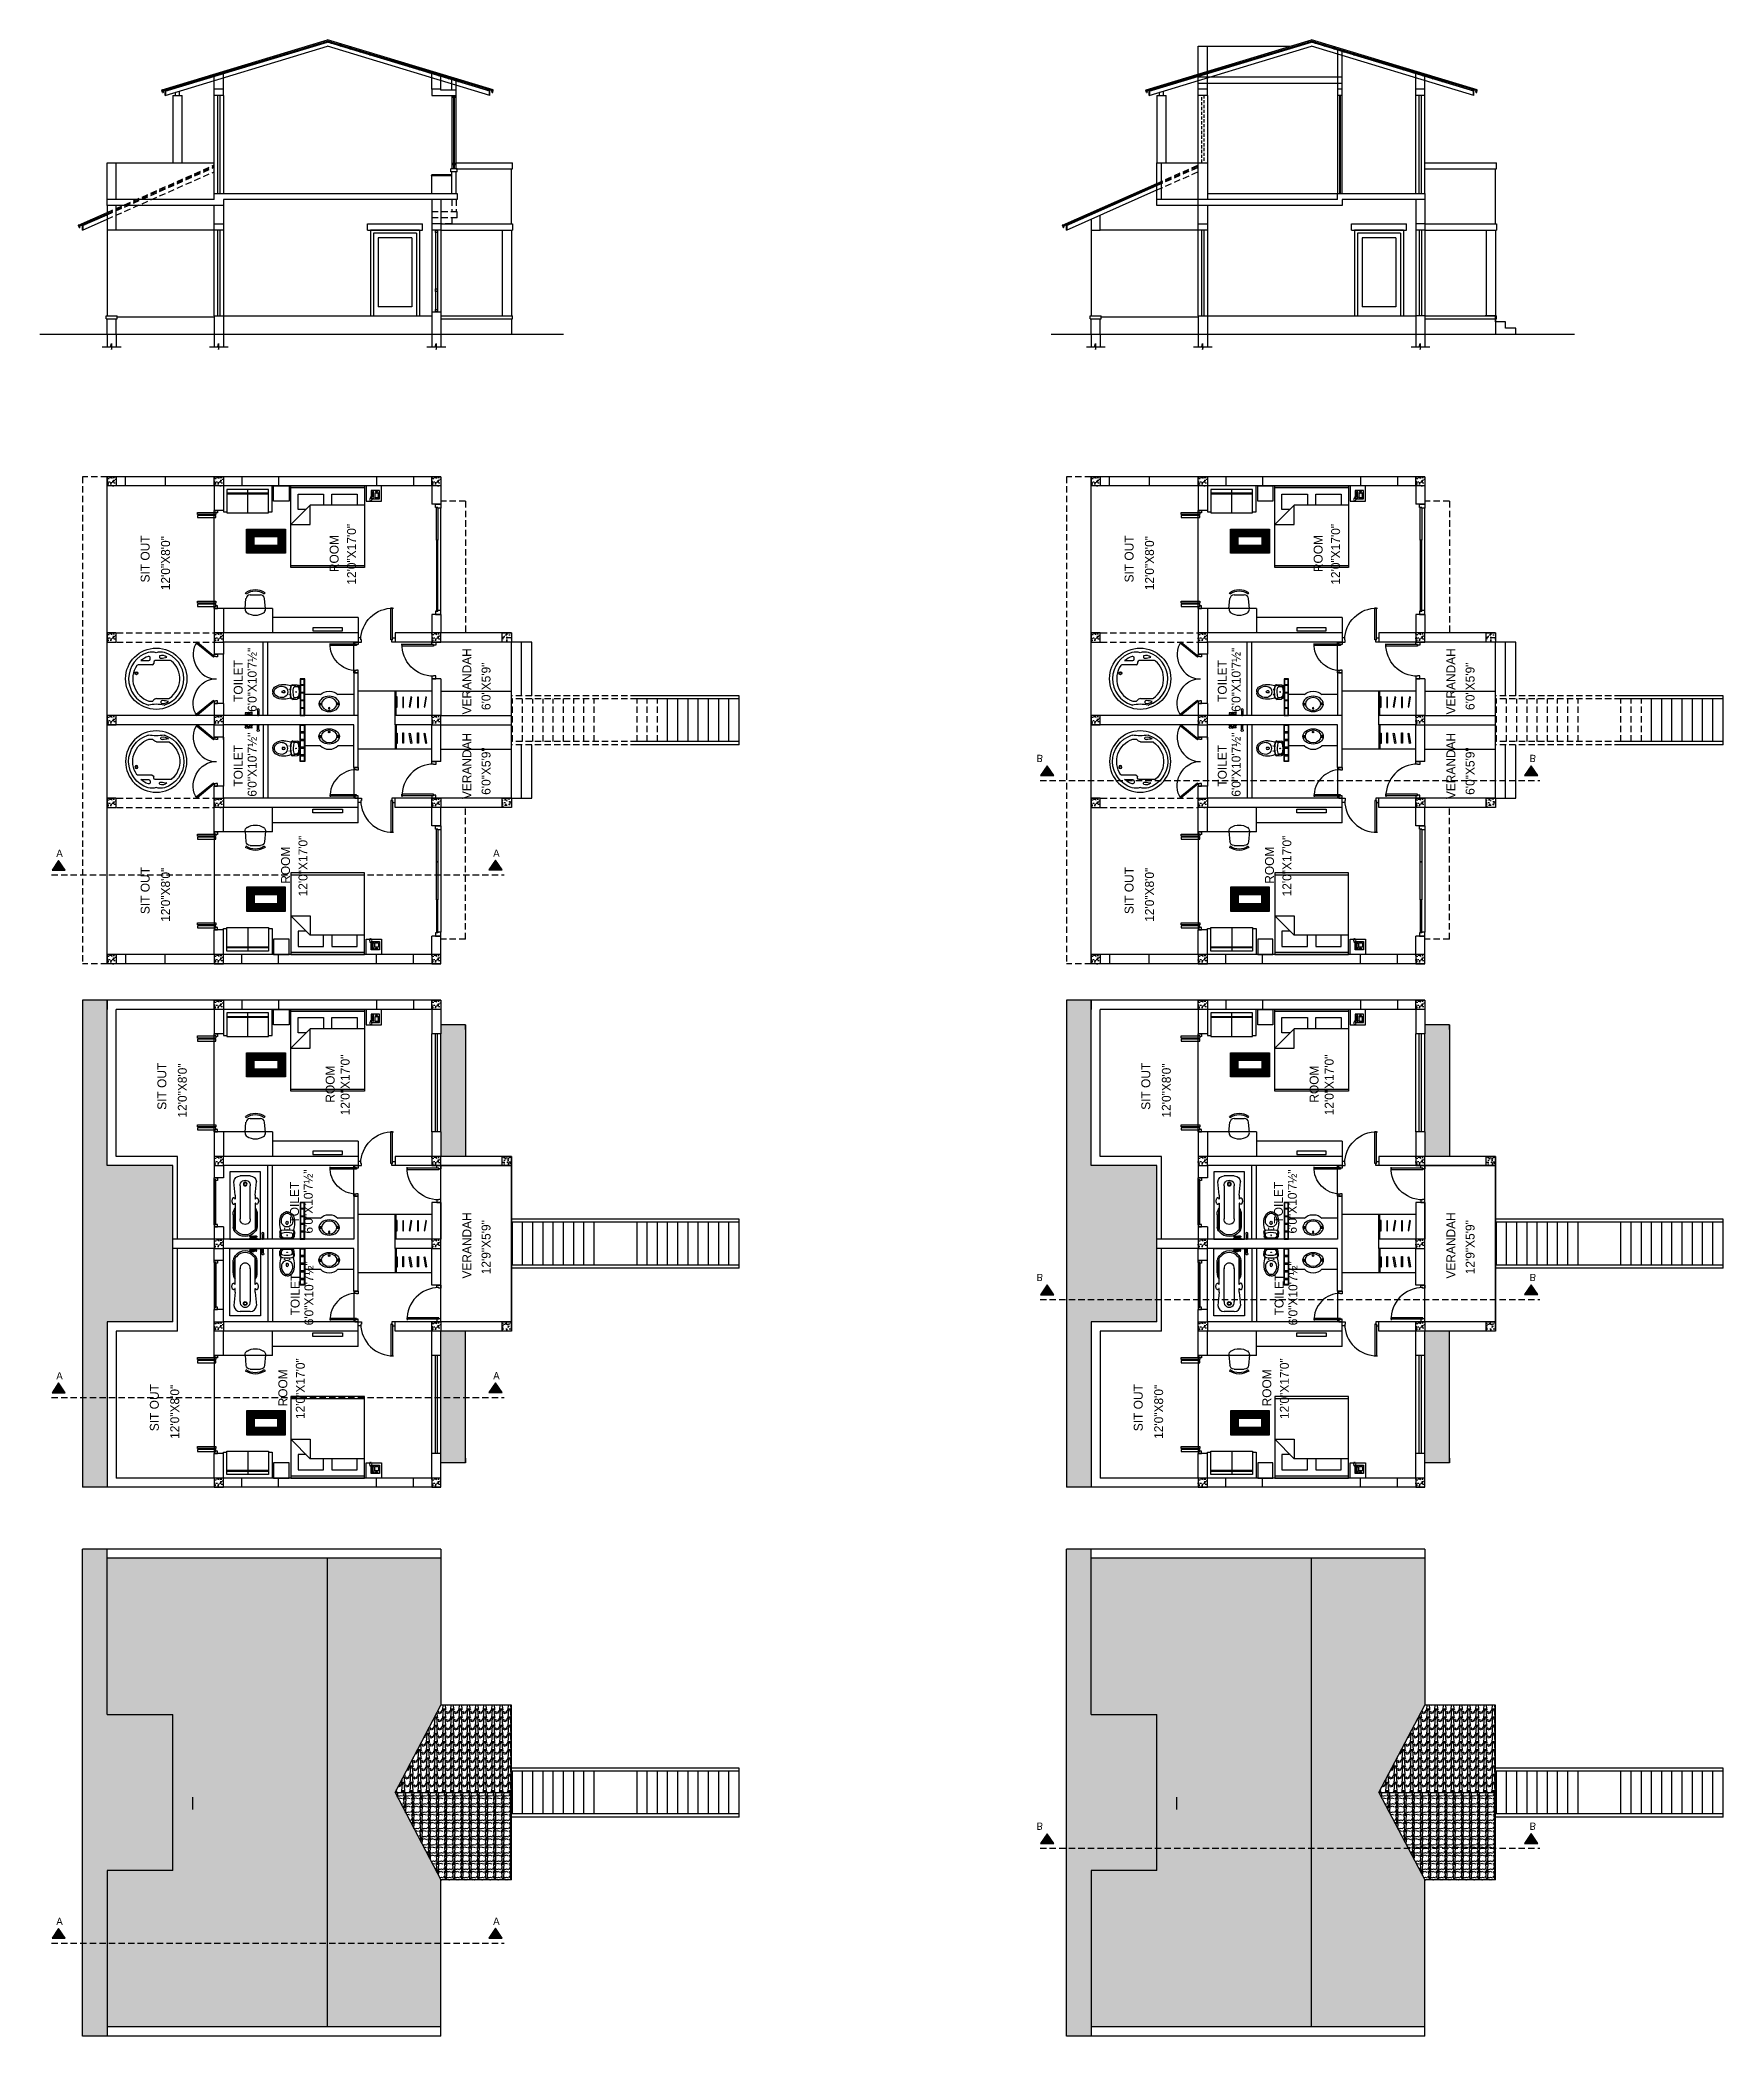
# Model space of a CAD drawing. Extents: x 173554 to 176562, y -34760 to -32805.
# Drawn here: x 174913 to 176562, y -34760 to -32805 of the extents above; entities that cross this region are included whole.
import ezdxf
from ezdxf.enums import TextEntityAlignment as Align

# ---------------------------------------------------------------- set-up
doc = ezdxf.new("R2010")
doc.units = 0
doc.header["$LTSCALE"] = 25
doc.header["$MEASUREMENT"] = 0
for name, pattern in [('DASHDOT', [1, 0.5, -0.25, 0, -0.25]), ('HIDDEN', [0.375, 0.25, -0.125]), ('HIDDEN2', [0.1875, 0.125, -0.0625])]:
    doc.linetypes.add(name, pattern=pattern)
doc.layers.get('0').update_dxf_attribs({"linetype": 'CONTINUOUS'})
for name, color, linetype in [('COLUMN', 31, 'CONTINUOUS'), ('DIMLINE', 254, 'CONTINUOUS'), ('DOOR', 1, 'CONTINUOUS'), ('FRAME', 2, 'CONTINUOUS'), ('FURN', 10, 'CONTINUOUS'), ('GLASS BRICKS', 4, 'CONTINUOUS'), ('HATCH', 8, 'CONTINUOUS'), ('KALKAAL', 7, 'CONTINUOUS'), ('PLUMBING', 6, 'CONTINUOUS'), ('Roof lilne', 31, 'CONTINUOUS'), ('sec', 13, 'DASHDOT'), ('text', 2, 'CONTINUOUS'), ('TILE', 22, 'CONTINUOUS'), ('wall', 13, 'CONTINUOUS'), ('WINDOW', 4, 'CONTINUOUS'), ('window sill', 5, 'CONTINUOUS'), ('WOOD', 7, 'CONTINUOUS')]:
    doc.layers.add(name, color=color, linetype=linetype)
doc.styles.add('STYLE2', font='')
doc.styles.add('style5', font='')
doc.styles.get('STYLE2').set_extended_font_data('Cooper BlkItHd BT')
doc.styles.get('style5').set_extended_font_data('Geometr415 Md BT')
pattern_1 = [(4.9697, (135181.615, -210534.86918), (-96.00000841214, -7.99993045606), [7.387776, -177.306568]), (270, (135188.975, -210534.229), (8, -8), [0.64, -7.36]), (90, (135189.615, -210542.229), (-8, 8), [2.24, -5.76]), (180, (135189.615, -210539.989), (-8, -8), [0.8, -7.2]), (360, (135188.815, -210534.869), (8, 8), [0.8, -7.2]), (90, (135189.615, -210534.869), (-8, 8), [0.64, -7.36]), (90, (135188.975, -210542.229), (-8, 8), [1.6, -6.4]), (175.0303, (135188.975, -210540.62918), (-96.00000841214, 7.99993045606), [7.387776, -177.306568]), (142.6961, (135188.575, -210540.62918), (136.0000859335, -103.99988711906), [2.112064, -209.094]), (108.4349, (135186.895, -210539.3492), (-7.999987226, 16.000003477), [2.023856, -23.27436]), (71.5651, (135186.255, -210537.4292), (-7.999987226, -16.000003477), [2.023856, -23.27436]), (37.3039, (135186.895, -210535.50918), (136.0000859335, 103.99988711906), [2.112064, -209.094]), (110.2249, (135187.455, -210538.9492), (32.0000666848, -87.9999781147), [1.61988, -160.367776]), (69.7751, (135186.895, -210537.4292), (32.0000666848, 87.9999781147), [1.61988, -160.367776]), (37.4054, (135187.455, -210535.90918), (103.99993971984, 80.0000796209), [1.712072, -169.4954]), (142.5946, (135188.815, -210539.98918), (103.99993971984, -80.0000796209), [1.712072, -169.4954])]
pattern_2 = [(140, (133376.75, -209108.269), (0.62752135, 7.17260183), [0.75, -8.25]), (85, (133376.75, -209108.269), (-7.52192134, -1.38751334), [0.6, -6.6]), (190.4514, (133376.8025, -209107.671), (-6.89439542, 5.78509382), [0.6374019, -7.01142112]), (136.1842, (133374.75, -209108.269), (1.65519014, 10.6724105), [1.125, -12.375]), (186.6356, (133374.888, -209107.38), (-9.7411787, 9.34662706), [0.9561029, -10.51713]), (81.1842, (133374.75, -209108.269), (-9.741186, 9.34661945), [0.9, -9.9]), (111, (133375.25, -209107.269), (4.0261889, 5.96907052), [0.75, -8.25]), (56, (133375.25, -209107.269), (-7.25150045, 2.43315332), [0.6, -6.6]), (161.4514, (133375.586, -209106.7715), (-3.22530497, 8.40222629), [0.6374019, -7.01142112]), (127.5, (133376.7503, -209108.269), (-3.32893854, 0.121598553), [0, -6.52, 0, -6.7, 0, -6.625]), (97.5, (133376.7503, -209108.269), (-3.94411712, 2.630695374), [0, -3.82, 0, -6.37, 0, -2.525]), (57.5, (133376.7503, -209110.499), (0.225548717, 5.33822436), [0, -2.5, 0, -7.8, 0, -10.35]), (47.5, (133376.7503, -209111.499), (-1.00104982, 5.83186169), [0, -3.25, 0, -5.18, 0, -7.35])]
pattern_3 = [(140, (133376.75, -210152.853), (0.62752135, 7.17260183), [0.75, -8.25]), (85, (133376.75, -210152.853), (-7.52192134, -1.38751334), [0.6, -6.6]), (190.4514, (133376.8025, -210152.255), (-6.89439542, 5.78509382), [0.6374019, -7.01142112]), (136.1842, (133374.75, -210152.853), (1.65519014, 10.6724105), [1.125, -12.375]), (186.6356, (133374.888, -210151.964), (-9.7411787, 9.34662706), [0.9561029, -10.51713]), (81.1842, (133374.75, -210152.853), (-9.741186, 9.34661945), [0.9, -9.9]), (111, (133375.25, -210151.853), (4.0261889, 5.96907052), [0.75, -8.25]), (56, (133375.25, -210151.853), (-7.25150045, 2.43315332), [0.6, -6.6]), (161.4514, (133375.586, -210151.3556), (-3.22530497, 8.40222629), [0.6374019, -7.01142112]), (127.5, (133376.7503, -210152.853), (-3.32893854, 0.121598553), [0, -6.52, 0, -6.7, 0, -6.625]), (97.5, (133376.7503, -210152.853), (-3.94411712, 2.630695374), [0, -3.82, 0, -6.37, 0, -2.525]), (57.5, (133376.7503, -210155.083), (0.225548717, 5.33822436), [0, -2.5, 0, -7.8, 0, -10.35]), (47.5, (133376.7503, -210156.083), (-1.00104982, 5.83186169), [0, -3.25, 0, -5.18, 0, -7.35])]
pattern_4 = [(4.9697, (135181.615, -211672.16923), (-96.00000841214, -7.99993045606), [7.387776, -177.306568]), (270, (135188.975, -211671.529), (8, -8), [0.64, -7.36]), (90, (135189.615, -211679.529), (-8, 8), [2.24, -5.76]), (180, (135189.615, -211677.289), (-8, -8), [0.8, -7.2]), (360, (135188.815, -211672.169), (8, 8), [0.8, -7.2]), (90, (135189.615, -211672.169), (-8, 8), [0.64, -7.36]), (90, (135188.975, -211679.529), (-8, 8), [1.6, -6.4]), (175.0303, (135188.975, -211677.92923), (-96.00000841214, 7.99993045606), [7.387776, -177.306568]), (142.6961, (135188.575, -211677.92923), (136.0000859335, -103.99988711906), [2.112064, -209.094]), (108.4349, (135186.895, -211676.6492), (-7.999987226, 16.000003477), [2.023856, -23.27436]), (71.5651, (135186.255, -211674.7292), (-7.999987226, -16.000003477), [2.023856, -23.27436]), (37.3039, (135186.895, -211672.80923), (136.0000859335, 103.99988711906), [2.112064, -209.094]), (110.2249, (135187.455, -211676.24923), (32.0000666848, -87.9999781147), [1.61988, -160.367776]), (69.7751, (135186.895, -211674.72923), (32.0000666848, 87.9999781147), [1.61988, -160.367776]), (37.4054, (135187.455, -211673.20923), (103.99993971984, 80.0000796209), [1.712072, -169.4954]), (142.5946, (135188.815, -211677.28923), (103.99993971984, -80.0000796209), [1.712072, -169.4954])]
pattern_5 = [(4.9697, (136145.37356, -210534.86918), (-96.00000841214, -7.99993045606), [7.387776, -177.306568]), (270, (136152.7336, -210534.229), (8, -8), [0.64, -7.36]), (90, (136153.3736, -210542.229), (-8, 8), [2.24, -5.76]), (180, (136153.3736, -210539.989), (-8, -8), [0.8, -7.2]), (360, (136152.5736, -210534.869), (8, 8), [0.8, -7.2]), (90, (136153.3736, -210534.869), (-8, 8), [0.64, -7.36]), (90, (136152.7336, -210542.229), (-8, 8), [1.6, -6.4]), (175.0303, (136152.73356, -210540.62918), (-96.00000841214, 7.99993045606), [7.387776, -177.306568]), (142.6961, (136152.33356, -210540.62918), (136.0000859335, -103.99988711906), [2.112064, -209.094]), (108.4349, (136150.6536, -210539.3492), (-7.999987226, 16.000003477), [2.023856, -23.27436]), (71.5651, (136150.0136, -210537.4292), (-7.999987226, -16.000003477), [2.023856, -23.27436]), (37.3039, (136150.65356, -210535.50918), (136.0000859335, 103.99988711906), [2.112064, -209.094]), (110.2249, (136151.21356, -210538.9492), (32.0000666848, -87.9999781147), [1.61988, -160.367776]), (69.7751, (136150.65356, -210537.4292), (32.0000666848, 87.9999781147), [1.61988, -160.367776]), (37.4054, (136151.21356, -210535.90918), (103.99993971984, 80.0000796209), [1.712072, -169.4954]), (142.5946, (136152.57356, -210539.98918), (103.99993971984, -80.0000796209), [1.712072, -169.4954])]
pattern_6 = [(140, (134340.509, -209108.269), (0.62752135, 7.17260183), [0.75, -8.25]), (85, (134340.509, -209108.269), (-7.52192134, -1.38751334), [0.6, -6.6]), (190.4514, (134340.561, -209107.671), (-6.89439542, 5.78509382), [0.6374019, -7.01142112]), (136.1842, (134338.509, -209108.269), (1.65519014, 10.6724105), [1.125, -12.375]), (186.6356, (134338.647, -209107.38), (-9.7411787, 9.34662706), [0.9561029, -10.51713]), (81.1842, (134338.509, -209108.269), (-9.741186, 9.34661945), [0.9, -9.9]), (111, (134339.009, -209107.269), (4.0261889, 5.96907052), [0.75, -8.25]), (56, (134339.009, -209107.269), (-7.25150045, 2.43315332), [0.6, -6.6]), (161.4514, (134339.344, -209106.7715), (-3.22530497, 8.40222629), [0.6374019, -7.01142112]), (127.5, (134340.5088, -209108.269), (-3.32893854, 0.121598553), [0, -6.52, 0, -6.7, 0, -6.625]), (97.5, (134340.5088, -209108.269), (-3.94411712, 2.630695374), [0, -3.82, 0, -6.37, 0, -2.525]), (57.5, (134340.5088, -209110.499), (0.225548717, 5.33822436), [0, -2.5, 0, -7.8, 0, -10.35]), (47.5, (134340.509, -209111.499), (-1.00104982, 5.83186169), [0, -3.25, 0, -5.18, 0, -7.35])]
pattern_7 = [(140, (134340.509, -210152.853), (0.62752135, 7.17260183), [0.75, -8.25]), (85, (134340.509, -210152.853), (-7.52192134, -1.38751334), [0.6, -6.6]), (190.4514, (134340.561, -210152.255), (-6.89439542, 5.78509382), [0.6374019, -7.01142112]), (136.1842, (134338.509, -210152.853), (1.65519014, 10.6724105), [1.125, -12.375]), (186.6356, (134338.647, -210151.964), (-9.7411787, 9.34662706), [0.9561029, -10.51713]), (81.1842, (134338.509, -210152.853), (-9.741186, 9.34661945), [0.9, -9.9]), (111, (134339.009, -210151.853), (4.0261889, 5.96907052), [0.75, -8.25]), (56, (134339.009, -210151.853), (-7.25150045, 2.43315332), [0.6, -6.6]), (161.4514, (134339.344, -210151.3556), (-3.22530497, 8.40222629), [0.6374019, -7.01142112]), (127.5, (134340.5088, -210152.853), (-3.32893854, 0.121598553), [0, -6.52, 0, -6.7, 0, -6.625]), (97.5, (134340.5088, -210152.853), (-3.94411712, 2.630695374), [0, -3.82, 0, -6.37, 0, -2.525]), (57.5, (134340.5088, -210155.083), (0.225548717, 5.33822436), [0, -2.5, 0, -7.8, 0, -10.35]), (47.5, (134340.509, -210156.083), (-1.00104982, 5.83186169), [0, -3.25, 0, -5.18, 0, -7.35])]
pattern_8 = [(4.9697, (136145.37356, -211672.16923), (-96.00000841214, -7.99993045606), [7.387776, -177.306568]), (270, (136152.7336, -211671.529), (8, -8), [0.64, -7.36]), (90, (136153.3736, -211679.529), (-8, 8), [2.24, -5.76]), (180, (136153.3736, -211677.289), (-8, -8), [0.8, -7.2]), (360, (136152.5736, -211672.169), (8, 8), [0.8, -7.2]), (90, (136153.3736, -211672.169), (-8, 8), [0.64, -7.36]), (90, (136152.7336, -211679.529), (-8, 8), [1.6, -6.4]), (175.0303, (136152.73356, -211677.92923), (-96.00000841214, 7.99993045606), [7.387776, -177.306568]), (142.6961, (136152.33356, -211677.92923), (136.0000859335, -103.99988711906), [2.112064, -209.094]), (108.4349, (136150.6536, -211676.6492), (-7.999987226, 16.000003477), [2.023856, -23.27436]), (71.5651, (136150.0136, -211674.7292), (-7.999987226, -16.000003477), [2.023856, -23.27436]), (37.3039, (136150.65356, -211672.80923), (136.0000859335, 103.99988711906), [2.112064, -209.094]), (110.2249, (136151.21356, -211676.24923), (32.0000666848, -87.9999781147), [1.61988, -160.367776]), (69.7751, (136150.65356, -211674.72923), (32.0000666848, 87.9999781147), [1.61988, -160.367776]), (37.4054, (136151.21356, -211673.20923), (103.99993971984, 80.0000796209), [1.712072, -169.4954]), (142.5946, (136152.57356, -211677.28923), (103.99993971984, -80.0000796209), [1.712072, -169.4954])]

msp = doc.modelspace()

# ---------------------------------------------------------------- texts
at = {"layer": 'sec', "color": 2, "style": 'STYLE2', "text_generation_flag": 2}
for p in [(175892.5, -33504.8), (176375.4, -33504.8), (175892.5, -34013.2), (176375.4, -34013.2), (175892.5, -34550.7), (176375.4, -34550.7)]:
    msp.add_text('B', height=7.07, rotation=180, dxfattribs=at).set_placement(p, align=Align.CENTER)
for p in [(174932.4, -33604.8), (175360.3, -33604.7), (174932.4, -34116.6), (175360.3, -34116.5), (174932.4, -34650.9), (175360.3, -34650.8)]:
    msp.add_text('A', height=7.07, dxfattribs=at).set_placement(p, align=Align.CENTER)
at = {"layer": 'text', "style": 'style5'}
for s, height, p in [('SIT OUT', 8.73, (175020.6, -33336)), ('12\'0"X8\'0"', 8.73, (175040.6, -33343.6)), ('ROOM', 8.73, (175205.7, -33325.9)), ('12\'0"X17\'0"', 8.733, (175222.8, -33338.2)), ('SIT OUT', 8.73, (175984.3, -33336)), ('12\'0"X8\'0"', 8.73, (176004.3, -33343.6)), ('ROOM', 8.73, (176169.5, -33325.9)), ('12\'0"X17\'0"', 8.733, (176186.6, -33338.2)), ('TOILET', 8.73, (175111.8, -33453)), ('6\'0"X10\'7½"', 8.733, (175125.4, -33462.7)), ('VERANDAH', 8.73, (175335.7, -33465.3)), ('TOILET', 8.73, (176075.6, -33453)), ('6\'0"X10\'7½"', 8.733, (176089.1, -33462.7)), ('VERANDAH', 8.73, (176299.5, -33465.3)), ('6\'0"X5\'9"', 8.73, (175354.5, -33461)), ('6\'0"X5\'9"', 8.73, (176318.3, -33461)), ('6\'0"X10\'7½"', 8.733, (175125.4, -33545.8)), ('VERANDAH', 8.73, (175335.7, -33548.2)), ('6\'0"X10\'7½"', 8.733, (176089.1, -33545.8)), ('VERANDAH', 8.73, (176299.5, -33548.2)), ('TOILET', 8.73, (175111.8, -33536)), ('6\'0"X5\'9"', 8.73, (175354.5, -33544)), ('TOILET', 8.73, (176075.6, -33536)), ('6\'0"X5\'9"', 8.73, (176318.3, -33544)), ('12\'0"X17\'0"', 8.733, (175175.2, -33643.5)), ('12\'0"X17\'0"', 8.733, (176138.9, -33643.5)), ('ROOM', 8.73, (175158.1, -33631.1)), ('ROOM', 8.73, (176121.8, -33631.1)), ('SIT OUT', 8.73, (175020.6, -33660.8)), ('12\'0"X8\'0"', 8.73, (175040.6, -33668.4)), ('SIT OUT', 8.73, (175984.3, -33660.8)), ('12\'0"X8\'0"', 8.73, (176004.3, -33668.4)), ('12\'0"X17\'0"', 8.733, (175216.5, -33857.9)), ('12\'0"X17\'0"', 8.733, (176180.3, -33857.9)), ('SIT OUT', 8.73, (175037, -33852.5)), ('12\'0"X8\'0"', 8.73, (175057, -33860.1)), ('ROOM', 8.73, (175201.8, -33845.5)), ('SIT OUT', 8.73, (176000.7, -33852.5)), ('12\'0"X8\'0"', 8.73, (176020.8, -33860.1)), ('ROOM', 8.73, (176165.5, -33845.5)), ('6\'0"X10\'7½"', 8.733, (175180.4, -33973.7)), ('6\'0"X10\'7½"', 8.733, (176144.2, -33973.7)), ('TOILET', 8.73, (175166.9, -33963.9)), ('TOILET', 8.73, (176130.6, -33963.9)), ('VERANDAH', 8.73, (175335.7, -34017.8)), ('VERANDAH', 8.73, (176299.5, -34017.8)), ('12\'9"X5\'9"', 8.73, (175354.5, -34013.6)), ('12\'9"X5\'9"', 8.73, (176318.3, -34013.6)), ('TOILET', 8.73, (175167.5, -34053.9)), ('6\'0"X10\'7½"', 8.733, (175181, -34063.6)), ('TOILET', 8.73, (176131.2, -34053.9)), ('6\'0"X10\'7½"', 8.733, (176144.8, -34063.6)), ('12\'0"X17\'0"', 8.733, (175172.6, -34155.4)), ('12\'0"X17\'0"', 8.733, (176136.4, -34155.4)), ('ROOM', 8.73, (175155.5, -34143)), ('ROOM', 8.73, (176119.2, -34143)), ('SIT OUT', 8.73, (175029.6, -34167.3)), ('12\'0"X8\'0"', 8.73, (175049.6, -34174.8)), ('SIT OUT', 8.73, (175993.3, -34167.3)), ('12\'0"X8\'0"', 8.73, (176013.3, -34174.8))]:
    msp.add_text(s, height=height, rotation=90, dxfattribs=at).set_placement(p)

# ---------------------------------------------------------------- blocks, each defined once
blk = doc.blocks.new('200028')
at = {"layer": 'PLUMBING'}
for points in [[(4.5, 3.3, 1), (4.2, 3.3, 1)], [(4.2, -1.6, 1), (4.5, -1.6, 1)]]:
    blk.add_hatch(color=256, dxfattribs=at).paths.add_polyline_path(points)
for p, q in [((-11.8, 0.9), (-11.8, 2.1)), ((-11.8, 0.9), (-11.8, -0.4)), ((-0.3, 1.9), (-1.7, 1.9)), ((0.2, 1.4), (0.2, 0.4)), ((6.3, 6.5), (7.4, 7.3)), ((7.4, 7.3), (12.7, 6.5)), ((8, 8.2), (12.3, 7.9)), ((-0.3, -0.1), (-1.7, -0.1)), ((6.3, -4.8), (7.4, -5.6)), ((7.4, -5.6), (12.7, -4.8)), ((8, -6.4), (12.3, -6.1))]:
    blk.add_line(p, q, dxfattribs=at)
for centre, radius in [((4.3, 3.3), 0.156), ((11.1, 0.9), 0.312), ((4.3, -1.6), 0.156)]:
    blk.add_circle(centre, radius, dxfattribs=at)
for centre, radius, start, end in [((-8.8, 2.1), 3, 147.6541, 180), ((-3.1, -1.5), 9.71, 134.7032, 147.6541), ((-6.7, 1.1), 3.75, 128.5444, 184.146), ((-6.7, 0.6), 3.75, 175.854, 231.4556), ((-7.8, 3.3), 3, 125.7546, 134.7032), ((-1.8, -5.4), 13.6, 85.6873, 125.1099), ((-3.1, -2.1), 8.6, 86.8837, 133.6869), ((-1.7, 0.9), 1, 90, 180), ((-1.7, 0.9), 1, 180, 270), ((-2.6, 0.9), 5.57, 269.4196, 90.5804), ((-1.1, -14), 22.1, 71.0966, 89.1989), ((-0.3, 1.4), 0.5, 0, 90), ((-0.3, 0.4), 0.5, 270, 0), ((34.6, 0.9), 29.1, 168.7614, 192.0802), ((34.6, 0.9), 28.9, 168.7311, 191.2689), ((8, 6.2), 2, 90, 168.7614), ((7.2, 6.3), 1, 81.7925, 168.7311), ((26.7, 1.1), 18.5, 163.6925, 195.267), ((10.7, 3.5), 3.25, 32.7982, 121.967), ((12.2, 5.9), 2, 18.0394, 86.0298), ((12.7, 6), 0.5, 18.136, 81.7925), ((-3.1, 0.9), 17.1, 341.864, 18.136), ((-3.1, 0.9), 18.1, 341.9606, 18.0394), ((-8.8, -0.4), 3, 180, 212.3459), ((-3.1, 3.2), 9.71, 212.3459, 225.2968), ((-7.8, -1.6), 3, 225.2968, 234.2454), ((-1.8, 7.1), 13.6, 234.8901, 274.3127), ((-3.1, 3.9), 8.6, 226.3131, 273.1163), ((-1.1, 15.7), 22.1, 270.8011, 288.9034), ((8, -4.4), 2, 191.2386, 270), ((7.2, -4.6), 1, 191.2689, 278.2075), ((11, -1), 3.51, 231.7336, 311.9036), ((12.2, -4.1), 2, 273.9702, 341.9606), ((12.7, -4.3), 0.5, 278.2075, 341.864)]:
    blk.add_arc(centre, radius, start, end, dxfattribs=at)
blk = doc.blocks.new('DR1H902')
at = {"color": 0}
for p, q in [((-0.5, 0), (-0.5, 1)), ((-0.5, 1), (-0.45, 1)), ((-0.45, 0), (-0.45, 1)), ((-0.5, 0), (-0.45, 0))]:
    blk.add_line(p, q, dxfattribs=at)
blk.add_arc((-0.5, 0), 1, 0, 91.70698, dxfattribs=at)
blk = doc.blocks.new('A$C3B4262AC')
at = {"layer": 'DOOR'}
for p, q in [((0, 4), (0, 0)), ((2.5, 4), (0, 4)), ((0, 0), (3, 0)), ((2.5, 2.25), (2.5, 4)), ((3, 2.25), (2.5, 2.25)), ((3, 0), (3, 2.25))]:
    blk.add_line(p, q, dxfattribs=at)
blk = doc.blocks.new('A$C1F9E242A')
blk.add_blockref('A$C3B4262AC', (0, 0))
at = {"xscale": -1}
blk.add_blockref('A$C3B4262AC', (36, 0), dxfattribs=at)
at = {"layer": 'DOOR', "xscale": -31, "yscale": 31, "zscale": 68.88888888888889}
blk.add_blockref('DR1H902', (18, 2.2), dxfattribs=at)
blk = doc.blocks.new('*U54')
at = {"xscale": -1}
blk.add_blockref('A$C1F9E242A', (0, -2), dxfattribs=at)
blk = doc.blocks.new('tiffany')
at = {"layer": 'PLUMBING'}
for points in [[(-9.7, 0.9), (-7.9, 0.9, -0.414214), (-7.8, 0.7), (-7.8, 0.7, -0.414214), (-7.9, 0.6), (-9.7, 0.6, -0.414214), (-9.8, 0.7), (-9.8, 0.7, -0.414214)], [(-9.7, 0.4), (-7.9, 0.4, -0.414214), (-7.8, 0.3), (-7.8, 0.2, -0.414214), (-7.9, 0.1), (-9.7, 0.1, -0.414214), (-9.8, 0.2), (-9.8, 0.3, -0.414214)], [(9.7, 0.9), (7.9, 0.9, 0.414214), (7.8, 0.7), (7.8, 0.7, 0.414214), (7.9, 0.6), (9.7, 0.6, 0.414214), (9.8, 0.7), (9.8, 0.7, 0.414214)], [(9.7, 0.4), (7.9, 0.4, 0.414214), (7.8, 0.3), (7.8, 0.2, 0.414214), (7.9, 0.1), (9.7, 0.1, 0.414214), (9.8, 0.2), (9.8, 0.3, 0.414214)], [(-9.7, -0.4), (-7.9, -0.4, 0.414214), (-7.8, -0.3), (-7.8, -0.2, 0.414214), (-7.9, -0.1), (-9.7, -0.1, 0.414214), (-9.8, -0.2), (-9.8, -0.3, 0.414214)], [(-9.7, -0.9), (-7.9, -0.9, 0.414214), (-7.8, -0.7), (-7.8, -0.7, 0.414214), (-7.9, -0.6), (-9.7, -0.6, 0.414214), (-9.8, -0.7), (-9.8, -0.7, 0.414214)], [(9.7, -0.4), (7.9, -0.4, -0.414214), (7.8, -0.3), (7.8, -0.2, -0.414214), (7.9, -0.1), (9.7, -0.1, -0.414214), (9.8, -0.2), (9.8, -0.3, -0.414214)], [(9.7, -0.9), (7.9, -0.9, -0.414214), (7.8, -0.7), (7.8, -0.7, -0.414214), (7.9, -0.6), (9.7, -0.6, -0.414214), (9.8, -0.7), (9.8, -0.7, -0.414214)]]:
    blk.add_lwpolyline(points, format="xyb", close=True, dxfattribs=at)
for radius in [0.762, 0.642]:
    blk.add_circle((0, 4.3), radius, dxfattribs=at)
blk.add_ellipse((0, 0), major_axis=(-10, 0), ratio=0.748, dxfattribs=at)
blk.add_ellipse((0, 0), major_axis=(-7.58, 0), ratio=0.831023, start_param=-1.570796, end_param=4.712389, dxfattribs=at)
blk = doc.blocks.new('BIB')
at = {"layer": 'PLUMBING'}
for p, q in [((-4.7, 0.6), (-0.6, 0.6)), ((-4.7, -0.6), (-0.6, -0.6))]:
    blk.add_line(p, q, dxfattribs=at)
for centre, radius, start, end in [((-5.5, 0), 1, 38.6822, 321.3178), ((-0.6, 0), 0.625, 270, 90)]:
    blk.add_arc(centre, radius, start, end, dxfattribs=at)
blk = doc.blocks.new('SHOWER')
at = {"layer": 'PLUMBING'}
for p, q in [((-3.5, 0), (-3.5, 0.8)), ((-3.5, 0), (3.5, 0)), ((-3.4, 2.6), (-3.1, 1.6)), ((-3.3, 2.9), (-1.1, 2.9)), ((-3.2, 1), (-0.9, 1)), ((-2.9, 1.5), (-1.4, 1.5)), ((-0.9, 2.6), (-1.2, 1.6)), ((-0.6, 1.2), (-0.6, 2.6)), ((0.6, 1.2), (0.6, 2.6)), ((0.9, 2.6), (1.2, 1.6)), ((0.9, 1), (3.2, 1)), ((3.2, 2.9), (1.1, 2.9)), ((2.9, 1.5), (1.4, 1.5)), ((3.4, 2.6), (3.1, 1.6)), ((3.5, 0), (3.5, 0.8))]:
    blk.add_line(p, q, dxfattribs=at)
for centre, radius, start, end in [((-3.2, 0.8), 0.25, 90, 180), ((-3.3, 2.7), 0.175, 90, 197.6501), ((-2.9, 1.7), 0.175, 197.6501, 270), ((-1.4, 1.7), 0.175, 270, 342.3499), ((-1.1, 2.7), 0.175, 342.3499, 90), ((-0.9, 1.2), 0.25, 270, 0), ((0, 2.6), 0.625, 0, 180), ((0.9, 1.2), 0.25, 180, 270), ((1.1, 2.7), 0.175, 90, 197.6501), ((1.4, 1.7), 0.175, 197.6501, 270), ((2.9, 1.7), 0.175, 270, 342.3499), ((3.2, 2.7), 0.175, 342.3499, 90), ((3.2, 0.8), 0.25, 0, 90)]:
    blk.add_arc(centre, radius, start, end, dxfattribs=at)
blk = doc.blocks.new('SOFA')
at = {"color": 1}
for p, q in [((28, 4), (-28, 4)), ((-28, 4), (-28, -26)), ((24, 0), (-24, 0)), ((-24, 0), (-24, -27)), ((0, -27), (0, 0)), ((28, -26), (28, 4)), ((-24, -4), (24, -4)), ((-24, -5), (24, -5)), ((24, -27), (24, 0)), ((24, -27), (24, 0)), ((-28, -26), (-24, -26)), ((-24, -27), (24, -27)), ((24, -26), (28, -26))]:
    blk.add_line(p, q, dxfattribs=at)
blk = doc.blocks.new('RECTANG')
for p, q in [((1, 1), (0, 1)), ((0, 1), (0, 0)), ((1, 0), (1, 1)), ((0, 0), (1, 0))]:
    blk.add_line(p, q)
blk = doc.blocks.new('BEDKING')
at = {"color": 0}
for p, q in [((-78, -36), (-78, 36)), ((-19, 36), (-19, -17)), ((-8, 29), (-19, 29)), ((-8, 4), (-8, 29)), ((-2, 36), (-2, -36)), ((-19, 4), (-8, 4)), ((-38, -17), (-19, -17)), ((-38, -36), (-38, -17)), ((-19, -17), (-38, -36)), ((-8, -4), (-19, -4)), ((-8, -29), (-8, -4)), ((-23, -21), (-23, -29)), ((-23, -29), (-8, -29))]:
    blk.add_line(p, q, dxfattribs=at)
at = {"color": 0, "xscale": 80, "yscale": 72, "zscale": 80}
blk.add_blockref('RECTANG', (-80, -36), dxfattribs=at)
blk = doc.blocks.new('FNPHONE')
at = {"color": 0}
for p, q in [((-0.9, 0.2), (-1.5, 0)), ((-0.7, 0.6), (-1.3, 0.4)), ((-0.5, 1), (-1.1, 0.8)), ((-0.3, 1.4), (-0.9, 1.2)), ((-0.1, 1.8), (-0.7, 1.6)), ((1.1, 0.6), (0.7, -0.6)), ((0.9, 6.5), (0.9, 1.5)), ((1.9, 6.5), (1.9, 1.5)), ((4.3, 4.8), (4.3, 4.8)), ((4.3, 3.9), (4.3, 3.9)), ((4.3, 3), (4.3, 3)), ((4.3, 2), (4.3, 2)), ((5.3, 4.8), (5.3, 4.8)), ((5.3, 3.9), (5.3, 3.9)), ((5.3, 3), (5.3, 3)), ((5.3, 2), (5.3, 2)), ((6.2, 4.8), (6.2, 4.8)), ((6.2, 3.9), (6.2, 3.9)), ((6.2, 3), (6.2, 3)), ((6.2, 2), (6.2, 2)), ((-1.1, -0.2), (-1.7, -0.4)), ((-1.1, -0.6), (-1.7, -0.8)), ((-1.1, -1), (-1.7, -1.2)), ((-1.1, -1.4), (-1.7, -1.6)), ((-0.9, -1.8), (-1.5, -2)), ((-0.7, -2.2), (-1.3, -2.4)), ((-0.2, -2.5), (-0.8, -2.7)), ((0.3, -2), (-0.3, -2.2)), ((0.5, -1.6), (-0.1, -1.8)), ((0.7, -1.2), (0.1, -1.4)), ((0.9, -0.8), (0.3, -1))]:
    blk.add_line(p, q, dxfattribs=at)
for centre, start, end in [((1.4, 6.5), 298.4915, 241.5085), ((1.4, 1.5), 118.4915, 61.5085)]:
    blk.add_arc(centre, 1.05, start, end, dxfattribs=at)
for p, xscale, yscale, zscale in [((0, 0), 8.20528234483245, 8.104073169521023, 8.20528234483245), ((3.4, 1.3), 3.75, 4.375, 3.75), ((4.2, 6.7), 2.03125, 0.46875, 2.03125)]:
    blk.add_blockref('RECTANG', p, dxfattribs=dict(at, xscale=xscale, yscale=yscale, zscale=zscale))
blk = doc.blocks.new('CHAIR1')
at = {"color": 0}
for p, q in [((6.1, 10), (16.4, 9.1)), ((20.1, 5), (20.1, -5)), ((20.8, 8.8), (21.9, 9.6)), ((6.1, -10), (16.4, -9.1)), ((20.8, -8.8), (21.9, -9.6))]:
    blk.add_line(p, q, dxfattribs=at)
for centre, radius, start, end in [((15.4, 0), 15.4, 148.407, 211.593), ((5.7, 5.9), 4.06, 85.0303, 148.407), ((16, 5), 4.06, 0, 85.0303), ((7.9, 0), 15.6, 325.6197, 34.3803), ((7.9, 0), 16.9, 325.6197, 34.3803), ((5.7, -5.9), 4.06, 211.593, 274.9697), ((16, -5), 4.06, 274.9697, 0)]:
    blk.add_arc(centre, radius, start, end, dxfattribs=at)
blk = doc.blocks.new('CARLO')
for p, q in [((35.6, 36.3), (35.6, 50.1)), ((39.8, 47.5), (39.8, 39.6)), ((0.1, 39), (0.1, 36.4)), ((2.8, 32), (2.8, 20.1)), ((38.3, 34.8), (37.1, 34.8)), ((39.8, 18.2), (39.8, 33.3)), ((41.3, 38.1), (42.4, 38.1))]:
    blk.add_line(p, q)
for centre, radius in [((22.1, 32.3), 30), ((27.5, 51.7), 1.5), ((27.5, 51.7), 1)]:
    blk.add_circle(centre, radius)
for centre, radius, start, end in [((22.1, 32.3), 27, 17.2485, 162.0447), ((-2.2, 40.1), 1.5, 162.0447, 186.6967), ((-156.9, 22), 154.3, 3.824, 6.6967), ((1.6, 39), 1.5, 161.7681, 180), ((22.1, 32.3), 23, 55.9489, 161.7681), ((34.1, 50.1), 1.5, 0, 55.9489), ((21.1, 32.5), 24, 18.2214, 38.7348), ((41.3, 39.6), 1.5, 180, 270), ((42.4, 39.6), 1.5, 270, 18.2214), ((32.3, 36.6), 15.9, 344.1542, 13.3342), ((-160.3, 42.9), 157.7, 353.3167, 356.1156), ((-2.2, 24.4), 1.5, 173.3167, 197.9548), ((22.1, 32.3), 27, 197.9548, 342.7515), ((5.2, 25.3), 7.26, 163.6139, 222.4153), ((-0.8, 26.3), 1.5, 355.0864, 133.6621), ((-29.1, 28), 29.8, 345.215, 356.3677), ((1.6, 36.4), 1.5, 180, 233.6333), ((-2.5, 30.8), 5.48, 12.253, 53.6333), ((4.3, 20.1), 1.5, 180, 214.5636), ((37.1, 36.3), 1.5, 180, 270), ((38.3, 33.3), 1.5, 0, 90), ((43.7, 27.7), 1.5, 46.3379, 184.9136), ((72, 29.5), 29.8, 183.6323, 194.785), ((37.7, 26.8), 7.26, 317.5847, 16.3861), ((32.4, 27.9), 15.8, 346.6544, 15.8676), ((22.1, 32.3), 23, 214.5636, 318.9795), ((37.8, 18.4), 2, 318.4718, 360)]:
    blk.add_arc(centre, radius, start, end)
blk = doc.blocks.new('*U72')
blk.add_blockref('A$C1F9E242A', (-36, -2))
blk = doc.blocks.new('*U73')
blk.add_blockref('A$C1F9E242A', (-36, -2))
blk = doc.blocks.new('A$C30EC73FB')
at = {"layer": 'DOOR'}
for p, q in [((2, 0), (-12, 16.9)), ((2.9, 0.8), (-11, 17.7)), ((2.9, 0.8), (2, 0))]:
    blk.add_line(p, q, dxfattribs=at)
at = {"layer": 'DOOR', "extrusion": (0, 0, -1)}
blk.add_ellipse((2.8, 1.5), major_axis=(-19.5, 9.9), ratio=0.847758, start_param=0.387427, end_param=2.787493, dxfattribs=at)
blk = doc.blocks.new('MAURYA')
for p, q in [((0, 0), (0, 30)), ((0, 30), (66, 30)), ((4, 10), (4, 20)), ((23, 24.9), (10, 26)), ((13.8, 20), (46.1, 20)), ((23, 24.9), (26.7, 24.9)), ((30.6, 24.9), (35.8, 24.9)), ((35.8, 24.9), (56, 24.9)), ((36.7, 25.6), (53.2, 25.6)), ((42, 26.7), (54.3, 26.7)), ((66, 30), (66, 0)), ((66, 0), (0, 0)), ((23, 5.1), (10, 4)), ((46.1, 10), (13.8, 10)), ((23, 5.1), (26.7, 5.1)), ((30.6, 5.1), (35.8, 5.1)), ((35.8, 5.1), (54.3, 5.1)), ((35.8, 5.1), (56, 5.1)), ((36.7, 4.4), (53.2, 4.4)), ((42, 3.3), (54.3, 3.3))]:
    blk.add_line(p, q)
for points in [[(26.7, 24.9, -0.019813), (26.4, 25.1, -0.105801), (25.7, 25.7, -0.164467), (25.5, 26.3, -0.164467), (25.7, 26.9, -0.105801), (26.4, 27.5, -0.069124), (27.4, 27.8, -0.055324), (28.7, 28, -0.055324)], [(28.7, 28, -0.055324), (29.9, 27.8, -0.069124), (30.9, 27.5, -0.105801), (31.6, 26.9, -0.164467), (31.8, 26.3, -0.164467), (31.6, 25.7, -0.105801), (30.9, 25.1, -0.019813), (30.6, 24.9, -0.055324)], [(26.7, 5.1, 0.019813), (26.4, 4.9, 0.105801), (25.7, 4.3, 0.164467), (25.5, 3.7, 0.164467), (25.7, 3.1, 0.105801), (26.4, 2.5, 0.069124), (27.4, 2.2, 0.055324), (28.7, 2, 0.055324)], [(28.7, 2, 0.055324), (29.9, 2.2, 0.069124), (30.9, 2.5, 0.105801), (31.6, 3.1, 0.164467), (31.8, 3.7, 0.164467), (31.6, 4.3, 0.105801), (30.9, 4.9, 0.019813), (30.6, 5.1, 0.055324)]]:
    blk.add_lwpolyline(points, format="xyb")
for radius in [1.84, 1.41]:
    blk.add_circle((12, 14.9), radius)
for centre, radius, start, end in [((10, 20), 6, 90, 180), ((13.3, 15), 5.03, 84.1588, 275.8412), ((41, 18.5), 8.27, 82.8256, 128.9176), ((46.6, 15), 5.03, 264.1588, 95.8412), ((53.2, 19.6), 6, 39.2535, 90), ((54.3, 20.7), 6, 40.8751, 90), ((51.2, 15), 10.7, 308.3282, 51.6718), ((51.3, 15), 12.2, 307.9014, 52.0986), ((10, 10), 6, 180, 270), ((41, 11.5), 8.27, 231.0824, 277.1744), ((53.2, 10.4), 6, 270, 320.7465), ((54.3, 9.3), 6, 270, 319.1249)]:
    blk.add_arc(centre, radius, start, end)

# ---------------------------------------------------------------- hatches: boundary and pattern name
at = {"layer": 'FURN'}
h = msp.add_hatch(dxfattribs=at)
h.set_pattern_fill('AR-PARQ1', color=9, scale=0.61875, angle=-90, style=0)
h.set_pattern_definition([(180, (181108.696, -28438.911), (-7.425, -7.425), [7.425, -7.425]), (180, (181108.696, -28437.6734), (-7.425, -7.425), [7.425, -7.425]), (180, (181108.696, -28436.436), (-7.425, -7.425), [7.425, -7.425]), (180, (181108.696, -28435.1984), (-7.425, -7.425), [7.425, -7.425]), (180, (181108.696, -28433.961), (-7.425, -7.425), [7.425, -7.425]), (180, (181108.696, -28432.7234), (-7.425, -7.425), [7.425, -7.425]), (180, (181108.696, -28431.486), (-7.425, -7.425), [7.425, -7.425]), (90, (181101.271, -28438.911), (7.425, 7.425), [7.425, -7.425]), (90, (181100.034, -28438.911), (7.425, 7.425), [7.425, -7.425]), (90, (181098.796, -28438.911), (7.425, 7.425), [7.425, -7.425]), (90, (181097.559, -28438.911), (7.425, 7.425), [7.425, -7.425]), (90, (181096.321, -28438.911), (7.425, 7.425), [7.425, -7.425]), (90, (181095.084, -28438.911), (7.425, 7.425), [7.425, -7.425]), (90, (181093.846, -28438.911), (7.425, 7.425), [7.425, -7.425])])
h.paths.add_polyline_path([(175117.4, -33305.4), (175117.4, -33285.6), (175151.7, -33285.6), (175151.7, -33305.4)])
h.paths.add_polyline_path([(175146.1, -33299.8), (175146.1, -33291.1), (175122.9, -33291.1), (175122.9, -33299.8)], flags=16)
h = msp.add_hatch(dxfattribs=at)
h.set_pattern_fill('AR-PARQ1', color=9, scale=0.61875, angle=-90, style=0)
h.set_pattern_definition([(180, (182072.455, -28438.911), (-7.425, -7.425), [7.425, -7.425]), (180, (182072.455, -28437.6734), (-7.425, -7.425), [7.425, -7.425]), (180, (182072.455, -28436.436), (-7.425, -7.425), [7.425, -7.425]), (180, (182072.455, -28435.1984), (-7.425, -7.425), [7.425, -7.425]), (180, (182072.455, -28433.961), (-7.425, -7.425), [7.425, -7.425]), (180, (182072.455, -28432.7234), (-7.425, -7.425), [7.425, -7.425]), (180, (182072.455, -28431.486), (-7.425, -7.425), [7.425, -7.425]), (90, (182065.03, -28438.911), (7.425, 7.425), [7.425, -7.425]), (90, (182063.792, -28438.911), (7.425, 7.425), [7.425, -7.425]), (90, (182062.555, -28438.911), (7.425, 7.425), [7.425, -7.425]), (90, (182061.317, -28438.911), (7.425, 7.425), [7.425, -7.425]), (90, (182060.08, -28438.911), (7.425, 7.425), [7.425, -7.425]), (90, (182058.842, -28438.911), (7.425, 7.425), [7.425, -7.425]), (90, (182057.605, -28438.911), (7.425, 7.425), [7.425, -7.425])])
h.paths.add_polyline_path([(176081.2, -33305.4), (176081.2, -33285.6), (176115.5, -33285.6), (176115.5, -33305.4)])
h.paths.add_polyline_path([(176109.9, -33299.8), (176109.9, -33291.1), (176086.7, -33291.1), (176086.7, -33299.8)], flags=16)
h = msp.add_hatch(dxfattribs=at)
h.set_pattern_fill('AR-PARQ1', color=9, scale=0.61875, angle=-90, style=0)
h.set_pattern_definition([(180, (181108.696, -38502.834), (-7.425, 7.425), [7.425, -7.425]), (180, (181108.696, -38504.0715), (-7.425, 7.425), [7.425, -7.425]), (180, (181108.696, -38505.309), (-7.425, 7.425), [7.425, -7.425]), (180, (181108.696, -38506.5465), (-7.425, 7.425), [7.425, -7.425]), (180, (181108.696, -38507.784), (-7.425, 7.425), [7.425, -7.425]), (180, (181108.696, -38509.0215), (-7.425, 7.425), [7.425, -7.425]), (180, (181108.696, -38510.259), (-7.425, 7.425), [7.425, -7.425]), (270, (181101.271, -38502.834), (7.425, -7.425), [7.425, -7.425]), (270, (181100.034, -38502.834), (7.425, -7.425), [7.425, -7.425]), (270, (181098.796, -38502.834), (7.425, -7.425), [7.425, -7.425]), (270, (181097.559, -38502.834), (7.425, -7.425), [7.425, -7.425]), (270, (181096.321, -38502.834), (7.425, -7.425), [7.425, -7.425]), (270, (181095.084, -38502.834), (7.425, -7.425), [7.425, -7.425]), (270, (181093.846, -38502.834), (7.425, -7.425), [7.425, -7.425])])
h.paths.add_polyline_path([(175117.4, -33636.4), (175117.4, -33656.2), (175151.7, -33656.2), (175151.7, -33636.4)])
h.paths.add_polyline_path([(175146.1, -33641.9), (175146.1, -33650.6), (175122.9, -33650.6), (175122.9, -33641.9)], flags=16)
h = msp.add_hatch(dxfattribs=at)
h.set_pattern_fill('AR-PARQ1', color=9, scale=0.61875, angle=-90, style=0)
h.set_pattern_definition([(180, (182072.455, -38502.834), (-7.425, 7.425), [7.425, -7.425]), (180, (182072.455, -38504.0715), (-7.425, 7.425), [7.425, -7.425]), (180, (182072.455, -38505.309), (-7.425, 7.425), [7.425, -7.425]), (180, (182072.455, -38506.5465), (-7.425, 7.425), [7.425, -7.425]), (180, (182072.455, -38507.784), (-7.425, 7.425), [7.425, -7.425]), (180, (182072.455, -38509.0215), (-7.425, 7.425), [7.425, -7.425]), (180, (182072.455, -38510.259), (-7.425, 7.425), [7.425, -7.425]), (270, (182065.03, -38502.834), (7.425, -7.425), [7.425, -7.425]), (270, (182063.792, -38502.834), (7.425, -7.425), [7.425, -7.425]), (270, (182062.555, -38502.834), (7.425, -7.425), [7.425, -7.425]), (270, (182061.317, -38502.834), (7.425, -7.425), [7.425, -7.425]), (270, (182060.08, -38502.834), (7.425, -7.425), [7.425, -7.425]), (270, (182058.842, -38502.834), (7.425, -7.425), [7.425, -7.425]), (270, (182057.605, -38502.834), (7.425, -7.425), [7.425, -7.425])])
h.paths.add_polyline_path([(176081.2, -33636.4), (176081.2, -33656.2), (176115.5, -33656.2), (176115.5, -33636.4)])
h.paths.add_polyline_path([(176109.9, -33641.9), (176109.9, -33650.6), (176086.7, -33650.6), (176086.7, -33641.9)], flags=16)
h = msp.add_hatch(dxfattribs=at)
h.set_pattern_fill('AR-PARQ1', color=9, scale=0.61875, angle=-90, style=0)
h.set_pattern_definition([(180, (181108.696, -28951.776), (-7.425, -7.425), [7.425, -7.425]), (180, (181108.696, -28950.539), (-7.425, -7.425), [7.425, -7.425]), (180, (181108.696, -28949.301), (-7.425, -7.425), [7.425, -7.425]), (180, (181108.696, -28948.064), (-7.425, -7.425), [7.425, -7.425]), (180, (181108.696, -28946.826), (-7.425, -7.425), [7.425, -7.425]), (180, (181108.696, -28945.589), (-7.425, -7.425), [7.425, -7.425]), (180, (181108.696, -28944.351), (-7.425, -7.425), [7.425, -7.425]), (90, (181101.271, -28951.776), (7.425, 7.425), [7.425, -7.425]), (90, (181100.034, -28951.776), (7.425, 7.425), [7.425, -7.425]), (90, (181098.796, -28951.776), (7.425, 7.425), [7.425, -7.425]), (90, (181097.559, -28951.776), (7.425, 7.425), [7.425, -7.425]), (90, (181096.321, -28951.776), (7.425, 7.425), [7.425, -7.425]), (90, (181095.084, -28951.776), (7.425, 7.425), [7.425, -7.425]), (90, (181093.846, -28951.776), (7.425, 7.425), [7.425, -7.425])])
h.paths.add_polyline_path([(175117.4, -33818.2), (175117.4, -33798.4), (175151.7, -33798.4), (175151.7, -33818.2)])
h.paths.add_polyline_path([(175146.1, -33812.7), (175146.1, -33804), (175122.9, -33804), (175122.9, -33812.7)], flags=16)
h = msp.add_hatch(dxfattribs=at)
h.set_pattern_fill('AR-PARQ1', color=9, scale=0.61875, angle=-90, style=0)
h.set_pattern_definition([(180, (182072.455, -28951.776), (-7.425, -7.425), [7.425, -7.425]), (180, (182072.455, -28950.539), (-7.425, -7.425), [7.425, -7.425]), (180, (182072.455, -28949.301), (-7.425, -7.425), [7.425, -7.425]), (180, (182072.455, -28948.064), (-7.425, -7.425), [7.425, -7.425]), (180, (182072.455, -28946.826), (-7.425, -7.425), [7.425, -7.425]), (180, (182072.455, -28945.589), (-7.425, -7.425), [7.425, -7.425]), (180, (182072.455, -28944.351), (-7.425, -7.425), [7.425, -7.425]), (90, (182065.03, -28951.776), (7.425, 7.425), [7.425, -7.425]), (90, (182063.792, -28951.776), (7.425, 7.425), [7.425, -7.425]), (90, (182062.555, -28951.776), (7.425, 7.425), [7.425, -7.425]), (90, (182061.317, -28951.776), (7.425, 7.425), [7.425, -7.425]), (90, (182060.08, -28951.776), (7.425, 7.425), [7.425, -7.425]), (90, (182058.842, -28951.776), (7.425, 7.425), [7.425, -7.425]), (90, (182057.605, -28951.776), (7.425, 7.425), [7.425, -7.425])])
h.paths.add_polyline_path([(176081.2, -33818.2), (176081.2, -33798.4), (176115.5, -33798.4), (176115.5, -33818.2)])
h.paths.add_polyline_path([(176109.9, -33812.7), (176109.9, -33804), (176086.7, -33804), (176086.7, -33812.7)], flags=16)
h = msp.add_hatch(dxfattribs=at)
h.set_pattern_fill('AR-PARQ1', color=9, scale=0.61875, angle=-90, style=0)
h.set_pattern_definition([(180, (181108.696, -39015.6994), (-7.425, 7.425), [7.425, -7.425]), (180, (181108.696, -39016.937), (-7.425, 7.425), [7.425, -7.425]), (180, (181108.696, -39018.1744), (-7.425, 7.425), [7.425, -7.425]), (180, (181108.696, -39019.412), (-7.425, 7.425), [7.425, -7.425]), (180, (181108.696, -39020.6494), (-7.425, 7.425), [7.425, -7.425]), (180, (181108.696, -39021.887), (-7.425, 7.425), [7.425, -7.425]), (180, (181108.696, -39023.1244), (-7.425, 7.425), [7.425, -7.425]), (270, (181101.271, -39015.6994), (7.425, -7.425), [7.425, -7.425]), (270, (181100.034, -39015.6994), (7.425, -7.425), [7.425, -7.425]), (270, (181098.796, -39015.6994), (7.425, -7.425), [7.425, -7.425]), (270, (181097.559, -39015.6994), (7.425, -7.425), [7.425, -7.425]), (270, (181096.321, -39015.6994), (7.425, -7.425), [7.425, -7.425]), (270, (181095.084, -39015.6994), (7.425, -7.425), [7.425, -7.425]), (270, (181093.846, -39015.6994), (7.425, -7.425), [7.425, -7.425])])
h.paths.add_polyline_path([(175117.4, -34149.2), (175117.4, -34169), (175151.7, -34169), (175151.7, -34149.2)])
h.paths.add_polyline_path([(175146.1, -34154.8), (175146.1, -34163.5), (175122.9, -34163.5), (175122.9, -34154.8)], flags=16)
h = msp.add_hatch(dxfattribs=at)
h.set_pattern_fill('AR-PARQ1', color=9, scale=0.61875, angle=-90, style=0)
h.set_pattern_definition([(180, (182072.455, -39015.6994), (-7.425, 7.425), [7.425, -7.425]), (180, (182072.455, -39016.937), (-7.425, 7.425), [7.425, -7.425]), (180, (182072.455, -39018.1744), (-7.425, 7.425), [7.425, -7.425]), (180, (182072.455, -39019.412), (-7.425, 7.425), [7.425, -7.425]), (180, (182072.455, -39020.6494), (-7.425, 7.425), [7.425, -7.425]), (180, (182072.455, -39021.887), (-7.425, 7.425), [7.425, -7.425]), (180, (182072.455, -39023.1244), (-7.425, 7.425), [7.425, -7.425]), (270, (182065.03, -39015.6994), (7.425, -7.425), [7.425, -7.425]), (270, (182063.792, -39015.6994), (7.425, -7.425), [7.425, -7.425]), (270, (182062.555, -39015.6994), (7.425, -7.425), [7.425, -7.425]), (270, (182061.317, -39015.6994), (7.425, -7.425), [7.425, -7.425]), (270, (182060.08, -39015.6994), (7.425, -7.425), [7.425, -7.425]), (270, (182058.842, -39015.6994), (7.425, -7.425), [7.425, -7.425]), (270, (182057.605, -39015.6994), (7.425, -7.425), [7.425, -7.425])])
h.paths.add_polyline_path([(176081.2, -34149.2), (176081.2, -34169), (176115.5, -34169), (176115.5, -34149.2)])
h.paths.add_polyline_path([(176109.9, -34154.8), (176109.9, -34163.5), (176086.7, -34163.5), (176086.7, -34154.8)], flags=16)
at = {"layer": 'HATCH'}
h = msp.add_hatch(dxfattribs=at)
h.set_pattern_fill('AR-CONC', color=8, angle=90, style=0)
h.set_pattern_definition([(140, (137286.4446, -206726.43), (0.62752135, 7.17260183), [0.75, -8.25]), (85, (137286.4446, -206726.43), (-7.52192134, -1.38751334), [0.6, -6.6]), (190.4514, (137286.497, -206725.8325), (-6.89439542, 5.78509382), [0.6374019, -7.01142112]), (136.1842, (137284.445, -206726.43), (1.65519014, 10.6724105), [1.125, -12.375]), (186.6356, (137284.583, -206725.541), (-9.7411787, 9.34662706), [0.9561029, -10.51713]), (81.1842, (137284.445, -206726.43), (-9.741186, 9.34661945), [0.9, -9.9]), (111, (137284.9446, -206725.43), (4.0261889, 5.96907052), [0.75, -8.25]), (56, (137284.9446, -206725.43), (-7.25150045, 2.43315332), [0.6, -6.6]), (161.4514, (137285.28, -206724.933), (-3.22530497, 8.40222629), [0.6374019, -7.01142112]), (127.5, (137286.4446, -206726.4303), (-3.32893854, 0.121598553), [0, -6.52, 0, -6.7, 0, -6.625]), (97.5, (137286.4446, -206726.4303), (-3.94411712, 2.630695374), [0, -3.82, 0, -6.37, 0, -2.525]), (57.5, (137286.4446, -206728.6603), (0.225548717, 5.33822436), [0, -2.5, 0, -7.8, 0, -10.35]), (47.5, (137286.4446, -206729.6603), (-1.00104982, 5.83186169), [0, -3.25, 0, -5.18, 0, -7.35])])
h.paths.add_polyline_path([(174979, -33232.4), (174979, -33241.4), (174988, -33241.4), (174988, -33232.4)])
h = msp.add_hatch(dxfattribs=at)
h.set_pattern_fill('AR-CONC', color=8, angle=90, style=0)
h.set_pattern_definition([(140, (137391.4446, -206726.43), (0.62752135, 7.17260183), [0.75, -8.25]), (85, (137391.4446, -206726.43), (-7.52192134, -1.38751334), [0.6, -6.6]), (190.4514, (137391.497, -206725.8325), (-6.89439542, 5.78509382), [0.6374019, -7.01142112]), (136.1842, (137389.445, -206726.43), (1.65519014, 10.6724105), [1.125, -12.375]), (186.6356, (137389.583, -206725.541), (-9.7411787, 9.34662706), [0.9561029, -10.51713]), (81.1842, (137389.445, -206726.43), (-9.741186, 9.34661945), [0.9, -9.9]), (111, (137389.9446, -206725.43), (4.0261889, 5.96907052), [0.75, -8.25]), (56, (137389.9446, -206725.43), (-7.25150045, 2.43315332), [0.6, -6.6]), (161.4514, (137390.28, -206724.933), (-3.22530497, 8.40222629), [0.6374019, -7.01142112]), (127.5, (137391.4446, -206726.4303), (-3.32893854, 0.121598553), [0, -6.52, 0, -6.7, 0, -6.625]), (97.5, (137391.4446, -206726.4303), (-3.94411712, 2.630695374), [0, -3.82, 0, -6.37, 0, -2.525]), (57.5, (137391.4446, -206728.6603), (0.225548717, 5.33822436), [0, -2.5, 0, -7.8, 0, -10.35]), (47.5, (137391.4446, -206729.6603), (-1.00104982, 5.83186169), [0, -3.25, 0, -5.18, 0, -7.35])])
h.paths.add_polyline_path([(175084, -33232.4), (175084, -33241.4), (175093, -33241.4), (175093, -33232.4)])
h = msp.add_hatch(dxfattribs=at)
h.set_pattern_fill('AR-CONC', color=8, angle=90, style=0)
h.set_pattern_definition([(140, (137604.4446, -206726.429), (0.62752135, 7.17260183), [0.75, -8.25]), (85, (137604.4446, -206726.429), (-7.52192134, -1.38751334), [0.6, -6.6]), (190.4514, (137604.497, -206725.831), (-6.89439542, 5.78509382), [0.6374019, -7.01142112]), (136.1842, (137602.445, -206726.429), (1.65519014, 10.6724105), [1.125, -12.375]), (186.6356, (137602.583, -206725.539), (-9.7411787, 9.34662706), [0.9561029, -10.51713]), (81.1842, (137602.445, -206726.429), (-9.741186, 9.34661945), [0.9, -9.9]), (111, (137602.9446, -206725.429), (4.0261889, 5.96907052), [0.75, -8.25]), (56, (137602.9446, -206725.429), (-7.25150045, 2.43315332), [0.6, -6.6]), (161.4514, (137603.28, -206724.931), (-3.22530497, 8.40222629), [0.6374019, -7.01142112]), (127.5, (137604.4446, -206726.4288), (-3.32893854, 0.121598553), [0, -6.52, 0, -6.7, 0, -6.625]), (97.5, (137604.4446, -206726.4288), (-3.94411712, 2.630695374), [0, -3.82, 0, -6.37, 0, -2.525]), (57.5, (137604.4446, -206728.6588), (0.225548717, 5.33822436), [0, -2.5, 0, -7.8, 0, -10.35]), (47.5, (137604.4446, -206729.6588), (-1.00104982, 5.83186169), [0, -3.25, 0, -5.18, 0, -7.35])])
h.paths.add_polyline_path([(175297, -33232.4), (175297, -33241.4), (175306, -33241.4), (175306, -33232.4)])
h = msp.add_hatch(dxfattribs=at)
h.set_pattern_fill('AR-CONC', color=8, angle=90, style=0)
h.set_pattern_definition([(140, (138250.203, -206726.43), (0.62752135, 7.17260183), [0.75, -8.25]), (85, (138250.203, -206726.43), (-7.52192134, -1.38751334), [0.6, -6.6]), (190.4514, (138250.2554, -206725.8325), (-6.89439542, 5.78509382), [0.6374019, -7.01142112]), (136.1842, (138248.203, -206726.43), (1.65519014, 10.6724105), [1.125, -12.375]), (186.6356, (138248.341, -206725.541), (-9.7411787, 9.34662706), [0.9561029, -10.51713]), (81.1842, (138248.203, -206726.43), (-9.741186, 9.34661945), [0.9, -9.9]), (111, (138248.703, -206725.43), (4.0261889, 5.96907052), [0.75, -8.25]), (56, (138248.703, -206725.43), (-7.25150045, 2.43315332), [0.6, -6.6]), (161.4514, (138249.039, -206724.933), (-3.22530497, 8.40222629), [0.6374019, -7.01142112]), (127.5, (138250.2031, -206726.4303), (-3.32893854, 0.121598553), [0, -6.52, 0, -6.7, 0, -6.625]), (97.5, (138250.203, -206726.4303), (-3.94411712, 2.630695374), [0, -3.82, 0, -6.37, 0, -2.525]), (57.5, (138250.2031, -206728.6603), (0.225548717, 5.33822436), [0, -2.5, 0, -7.8, 0, -10.35]), (47.5, (138250.203, -206729.6603), (-1.00104982, 5.83186169), [0, -3.25, 0, -5.18, 0, -7.35])])
h.paths.add_polyline_path([(175942.7, -33232.4), (175942.7, -33241.4), (175951.7, -33241.4), (175951.7, -33232.4)])
h = msp.add_hatch(dxfattribs=at)
h.set_pattern_fill('AR-CONC', color=8, angle=90, style=0)
h.set_pattern_definition([(140, (138355.203, -206726.43), (0.62752135, 7.17260183), [0.75, -8.25]), (85, (138355.203, -206726.43), (-7.52192134, -1.38751334), [0.6, -6.6]), (190.4514, (138355.2554, -206725.8325), (-6.89439542, 5.78509382), [0.6374019, -7.01142112]), (136.1842, (138353.203, -206726.43), (1.65519014, 10.6724105), [1.125, -12.375]), (186.6356, (138353.341, -206725.541), (-9.7411787, 9.34662706), [0.9561029, -10.51713]), (81.1842, (138353.203, -206726.43), (-9.741186, 9.34661945), [0.9, -9.9]), (111, (138353.703, -206725.43), (4.0261889, 5.96907052), [0.75, -8.25]), (56, (138353.703, -206725.43), (-7.25150045, 2.43315332), [0.6, -6.6]), (161.4514, (138354.039, -206724.933), (-3.22530497, 8.40222629), [0.6374019, -7.01142112]), (127.5, (138355.2031, -206726.4303), (-3.32893854, 0.121598553), [0, -6.52, 0, -6.7, 0, -6.625]), (97.5, (138355.203, -206726.4303), (-3.94411712, 2.630695374), [0, -3.82, 0, -6.37, 0, -2.525]), (57.5, (138355.2031, -206728.6603), (0.225548717, 5.33822436), [0, -2.5, 0, -7.8, 0, -10.35]), (47.5, (138355.203, -206729.6603), (-1.00104982, 5.83186169), [0, -3.25, 0, -5.18, 0, -7.35])])
h.paths.add_polyline_path([(176047.7, -33232.4), (176047.7, -33241.4), (176056.7, -33241.4), (176056.7, -33232.4)])
h = msp.add_hatch(dxfattribs=at)
h.set_pattern_fill('AR-CONC', color=8, angle=90, style=0)
h.set_pattern_definition([(140, (138568.203, -206726.429), (0.62752135, 7.17260183), [0.75, -8.25]), (85, (138568.203, -206726.429), (-7.52192134, -1.38751334), [0.6, -6.6]), (190.4514, (138568.2554, -206725.831), (-6.89439542, 5.78509382), [0.6374019, -7.01142112]), (136.1842, (138566.203, -206726.429), (1.65519014, 10.6724105), [1.125, -12.375]), (186.6356, (138566.341, -206725.539), (-9.7411787, 9.34662706), [0.9561029, -10.51713]), (81.1842, (138566.203, -206726.429), (-9.741186, 9.34661945), [0.9, -9.9]), (111, (138566.703, -206725.429), (4.0261889, 5.96907052), [0.75, -8.25]), (56, (138566.703, -206725.429), (-7.25150045, 2.43315332), [0.6, -6.6]), (161.4514, (138567.039, -206724.931), (-3.22530497, 8.40222629), [0.6374019, -7.01142112]), (127.5, (138568.2031, -206726.4288), (-3.32893854, 0.121598553), [0, -6.52, 0, -6.7, 0, -6.625]), (97.5, (138568.203, -206726.4288), (-3.94411712, 2.630695374), [0, -3.82, 0, -6.37, 0, -2.525]), (57.5, (138568.2031, -206728.6588), (0.225548717, 5.33822436), [0, -2.5, 0, -7.8, 0, -10.35]), (47.5, (138568.203, -206729.6588), (-1.00104982, 5.83186169), [0, -3.25, 0, -5.18, 0, -7.35])])
h.paths.add_polyline_path([(176260.7, -33232.4), (176260.7, -33241.4), (176269.7, -33241.4), (176269.7, -33232.4)])
h = msp.add_hatch(dxfattribs=at)
h.set_pattern_fill('AR-CONC', color=8, angle=90, style=0)
h.set_pattern_definition([(140, (137286.4446, -206879.43), (0.62752135, 7.17260183), [0.75, -8.25]), (85, (137286.4446, -206879.43), (-7.52192134, -1.38751334), [0.6, -6.6]), (190.4514, (137286.497, -206878.8325), (-6.89439542, 5.78509382), [0.6374019, -7.01142112]), (136.1842, (137284.445, -206879.43), (1.65519014, 10.6724105), [1.125, -12.375]), (186.6356, (137284.583, -206878.541), (-9.7411787, 9.34662706), [0.9561029, -10.51713]), (81.1842, (137284.445, -206879.43), (-9.741186, 9.34661945), [0.9, -9.9]), (111, (137284.9446, -206878.43), (4.0261889, 5.96907052), [0.75, -8.25]), (56, (137284.9446, -206878.43), (-7.25150045, 2.43315332), [0.6, -6.6]), (161.4514, (137285.28, -206877.933), (-3.22530497, 8.40222629), [0.6374019, -7.01142112]), (127.5, (137286.4446, -206879.4303), (-3.32893854, 0.121598553), [0, -6.52, 0, -6.7, 0, -6.625]), (97.5, (137286.4446, -206879.4303), (-3.94411712, 2.630695374), [0, -3.82, 0, -6.37, 0, -2.525]), (57.5, (137286.4446, -206881.6603), (0.225548717, 5.33822436), [0, -2.5, 0, -7.8, 0, -10.35]), (47.5, (137286.4446, -206882.6603), (-1.00104982, 5.83186169), [0, -3.25, 0, -5.18, 0, -7.35])])
h.paths.add_polyline_path([(174979, -33385.4), (174979, -33394.4), (174988, -33394.4), (174988, -33385.4)])
h = msp.add_hatch(dxfattribs=at)
h.set_pattern_fill('AR-CONC', color=8, angle=90, style=0)
h.set_pattern_definition([(140, (137391.4446, -206879.429), (0.62752135, 7.17260183), [0.75, -8.25]), (85, (137391.4446, -206879.429), (-7.52192134, -1.38751334), [0.6, -6.6]), (190.4514, (137391.497, -206878.831), (-6.89439542, 5.78509382), [0.6374019, -7.01142112]), (136.1842, (137389.445, -206879.429), (1.65519014, 10.6724105), [1.125, -12.375]), (186.6356, (137389.583, -206878.539), (-9.7411787, 9.34662706), [0.9561029, -10.51713]), (81.1842, (137389.445, -206879.429), (-9.741186, 9.34661945), [0.9, -9.9]), (111, (137389.9446, -206878.429), (4.0261889, 5.96907052), [0.75, -8.25]), (56, (137389.9446, -206878.429), (-7.25150045, 2.43315332), [0.6, -6.6]), (161.4514, (137390.28, -206877.931), (-3.22530497, 8.40222629), [0.6374019, -7.01142112]), (127.5, (137391.4446, -206879.4288), (-3.32893854, 0.121598553), [0, -6.52, 0, -6.7, 0, -6.625]), (97.5, (137391.4446, -206879.4288), (-3.94411712, 2.630695374), [0, -3.82, 0, -6.37, 0, -2.525]), (57.5, (137391.4446, -206881.6588), (0.225548717, 5.33822436), [0, -2.5, 0, -7.8, 0, -10.35]), (47.5, (137391.4446, -206882.6588), (-1.00104982, 5.83186169), [0, -3.25, 0, -5.18, 0, -7.35])])
h.paths.add_polyline_path([(175084, -33385.4), (175084, -33394.4), (175093, -33394.4), (175093, -33385.4)])
h = msp.add_hatch(dxfattribs=at)
h.set_pattern_fill('AR-CONC', color=8, angle=90, style=0)
h.set_pattern_definition([(140, (137604.4446, -206879.429), (0.62752135, 7.17260183), [0.75, -8.25]), (85, (137604.4446, -206879.429), (-7.52192134, -1.38751334), [0.6, -6.6]), (190.4514, (137604.497, -206878.831), (-6.89439542, 5.78509382), [0.6374019, -7.01142112]), (136.1842, (137602.445, -206879.429), (1.65519014, 10.6724105), [1.125, -12.375]), (186.6356, (137602.583, -206878.539), (-9.7411787, 9.34662706), [0.9561029, -10.51713]), (81.1842, (137602.445, -206879.429), (-9.741186, 9.34661945), [0.9, -9.9]), (111, (137602.9446, -206878.429), (4.0261889, 5.96907052), [0.75, -8.25]), (56, (137602.9446, -206878.429), (-7.25150045, 2.43315332), [0.6, -6.6]), (161.4514, (137603.28, -206877.931), (-3.22530497, 8.40222629), [0.6374019, -7.01142112]), (127.5, (137604.4446, -206879.4288), (-3.32893854, 0.121598553), [0, -6.52, 0, -6.7, 0, -6.625]), (97.5, (137604.4446, -206879.4288), (-3.94411712, 2.630695374), [0, -3.82, 0, -6.37, 0, -2.525]), (57.5, (137604.4446, -206881.6588), (0.225548717, 5.33822436), [0, -2.5, 0, -7.8, 0, -10.35]), (47.5, (137604.4446, -206882.6588), (-1.00104982, 5.83186169), [0, -3.25, 0, -5.18, 0, -7.35])])
h.paths.add_polyline_path([(175297, -33385.4), (175297, -33394.4), (175306, -33394.4), (175306, -33385.4)])
h = msp.add_hatch(dxfattribs=at)
h.set_pattern_fill('AR-CONC', color=8, angle=90, style=0)
h.set_pattern_definition(pattern_2)
h.paths.add_polyline_path([(175366, -33394.4), (175375, -33394.4), (175375, -33385.4), (175366, -33385.4)])
h = msp.add_hatch(dxfattribs=at)
h.set_pattern_fill('AR-CONC', color=8, angle=90, style=0)
h.set_pattern_definition([(140, (138250.203, -206879.43), (0.62752135, 7.17260183), [0.75, -8.25]), (85, (138250.203, -206879.43), (-7.52192134, -1.38751334), [0.6, -6.6]), (190.4514, (138250.2554, -206878.8325), (-6.89439542, 5.78509382), [0.6374019, -7.01142112]), (136.1842, (138248.203, -206879.43), (1.65519014, 10.6724105), [1.125, -12.375]), (186.6356, (138248.341, -206878.541), (-9.7411787, 9.34662706), [0.9561029, -10.51713]), (81.1842, (138248.203, -206879.43), (-9.741186, 9.34661945), [0.9, -9.9]), (111, (138248.703, -206878.43), (4.0261889, 5.96907052), [0.75, -8.25]), (56, (138248.703, -206878.43), (-7.25150045, 2.43315332), [0.6, -6.6]), (161.4514, (138249.039, -206877.933), (-3.22530497, 8.40222629), [0.6374019, -7.01142112]), (127.5, (138250.2031, -206879.4303), (-3.32893854, 0.121598553), [0, -6.52, 0, -6.7, 0, -6.625]), (97.5, (138250.203, -206879.4303), (-3.94411712, 2.630695374), [0, -3.82, 0, -6.37, 0, -2.525]), (57.5, (138250.2031, -206881.6603), (0.225548717, 5.33822436), [0, -2.5, 0, -7.8, 0, -10.35]), (47.5, (138250.203, -206882.6603), (-1.00104982, 5.83186169), [0, -3.25, 0, -5.18, 0, -7.35])])
h.paths.add_polyline_path([(175942.7, -33385.4), (175942.7, -33394.4), (175951.7, -33394.4), (175951.7, -33385.4)])
h = msp.add_hatch(dxfattribs=at)
h.set_pattern_fill('AR-CONC', color=8, angle=90, style=0)
h.set_pattern_definition([(140, (138355.203, -206879.429), (0.62752135, 7.17260183), [0.75, -8.25]), (85, (138355.203, -206879.429), (-7.52192134, -1.38751334), [0.6, -6.6]), (190.4514, (138355.2554, -206878.831), (-6.89439542, 5.78509382), [0.6374019, -7.01142112]), (136.1842, (138353.203, -206879.429), (1.65519014, 10.6724105), [1.125, -12.375]), (186.6356, (138353.341, -206878.539), (-9.7411787, 9.34662706), [0.9561029, -10.51713]), (81.1842, (138353.203, -206879.429), (-9.741186, 9.34661945), [0.9, -9.9]), (111, (138353.703, -206878.429), (4.0261889, 5.96907052), [0.75, -8.25]), (56, (138353.703, -206878.429), (-7.25150045, 2.43315332), [0.6, -6.6]), (161.4514, (138354.039, -206877.931), (-3.22530497, 8.40222629), [0.6374019, -7.01142112]), (127.5, (138355.2031, -206879.4288), (-3.32893854, 0.121598553), [0, -6.52, 0, -6.7, 0, -6.625]), (97.5, (138355.203, -206879.4288), (-3.94411712, 2.630695374), [0, -3.82, 0, -6.37, 0, -2.525]), (57.5, (138355.2031, -206881.6588), (0.225548717, 5.33822436), [0, -2.5, 0, -7.8, 0, -10.35]), (47.5, (138355.203, -206882.6588), (-1.00104982, 5.83186169), [0, -3.25, 0, -5.18, 0, -7.35])])
h.paths.add_polyline_path([(176047.7, -33385.4), (176047.7, -33394.4), (176056.7, -33394.4), (176056.7, -33385.4)])
h = msp.add_hatch(dxfattribs=at)
h.set_pattern_fill('AR-CONC', color=8, angle=90, style=0)
h.set_pattern_definition([(140, (138568.203, -206879.429), (0.62752135, 7.17260183), [0.75, -8.25]), (85, (138568.203, -206879.429), (-7.52192134, -1.38751334), [0.6, -6.6]), (190.4514, (138568.2554, -206878.831), (-6.89439542, 5.78509382), [0.6374019, -7.01142112]), (136.1842, (138566.203, -206879.429), (1.65519014, 10.6724105), [1.125, -12.375]), (186.6356, (138566.341, -206878.539), (-9.7411787, 9.34662706), [0.9561029, -10.51713]), (81.1842, (138566.203, -206879.429), (-9.741186, 9.34661945), [0.9, -9.9]), (111, (138566.703, -206878.429), (4.0261889, 5.96907052), [0.75, -8.25]), (56, (138566.703, -206878.429), (-7.25150045, 2.43315332), [0.6, -6.6]), (161.4514, (138567.039, -206877.931), (-3.22530497, 8.40222629), [0.6374019, -7.01142112]), (127.5, (138568.2031, -206879.4288), (-3.32893854, 0.121598553), [0, -6.52, 0, -6.7, 0, -6.625]), (97.5, (138568.203, -206879.4288), (-3.94411712, 2.630695374), [0, -3.82, 0, -6.37, 0, -2.525]), (57.5, (138568.2031, -206881.6588), (0.225548717, 5.33822436), [0, -2.5, 0, -7.8, 0, -10.35]), (47.5, (138568.203, -206882.6588), (-1.00104982, 5.83186169), [0, -3.25, 0, -5.18, 0, -7.35])])
h.paths.add_polyline_path([(176260.7, -33385.4), (176260.7, -33394.4), (176269.7, -33394.4), (176269.7, -33385.4)])
h = msp.add_hatch(dxfattribs=at)
h.set_pattern_fill('AR-CONC', color=8, angle=90, style=0)
h.set_pattern_definition(pattern_6)
h.paths.add_polyline_path([(176329.7, -33394.4), (176338.7, -33394.4), (176338.7, -33385.4), (176329.7, -33385.4)])
h = msp.add_hatch(dxfattribs=at)
h.set_pattern_fill('AR-CONC', color=8, angle=90, style=0)
h.set_pattern_definition([(140, (137286.4446, -206960.429), (0.62752135, 7.17260183), [0.75, -8.25]), (85, (137286.4446, -206960.429), (-7.52192134, -1.38751334), [0.6, -6.6]), (190.4514, (137286.497, -206959.831), (-6.89439542, 5.78509382), [0.6374019, -7.01142112]), (136.1842, (137284.445, -206960.429), (1.65519014, 10.6724105), [1.125, -12.375]), (186.6356, (137284.583, -206959.539), (-9.7411787, 9.34662706), [0.9561029, -10.51713]), (81.1842, (137284.445, -206960.429), (-9.741186, 9.34661945), [0.9, -9.9]), (111, (137284.9446, -206959.429), (4.0261889, 5.96907052), [0.75, -8.25]), (56, (137284.9446, -206959.429), (-7.25150045, 2.43315332), [0.6, -6.6]), (161.4514, (137285.28, -206958.931), (-3.22530497, 8.40222629), [0.6374019, -7.01142112]), (127.5, (137286.4446, -206960.4288), (-3.32893854, 0.121598553), [0, -6.52, 0, -6.7, 0, -6.625]), (97.5, (137286.4446, -206960.4288), (-3.94411712, 2.630695374), [0, -3.82, 0, -6.37, 0, -2.525]), (57.5, (137286.4446, -206962.6588), (0.225548717, 5.33822436), [0, -2.5, 0, -7.8, 0, -10.35]), (47.5, (137286.4446, -206963.6588), (-1.00104982, 5.83186169), [0, -3.25, 0, -5.18, 0, -7.35])])
h.paths.add_polyline_path([(174979, -33466.4), (174979, -33475.4), (174988, -33475.4), (174988, -33466.4)])
h = msp.add_hatch(dxfattribs=at)
h.set_pattern_fill('AR-CONC', color=8, angle=90, style=0)
h.set_pattern_definition([(140, (137391.4446, -206960.43), (0.62752135, 7.17260183), [0.75, -8.25]), (85, (137391.4446, -206960.43), (-7.52192134, -1.38751334), [0.6, -6.6]), (190.4514, (137391.497, -206959.8325), (-6.89439542, 5.78509382), [0.6374019, -7.01142112]), (136.1842, (137389.445, -206960.43), (1.65519014, 10.6724105), [1.125, -12.375]), (186.6356, (137389.583, -206959.541), (-9.7411787, 9.34662706), [0.9561029, -10.51713]), (81.1842, (137389.445, -206960.43), (-9.741186, 9.34661945), [0.9, -9.9]), (111, (137389.9446, -206959.43), (4.0261889, 5.96907052), [0.75, -8.25]), (56, (137389.9446, -206959.43), (-7.25150045, 2.43315332), [0.6, -6.6]), (161.4514, (137390.28, -206958.933), (-3.22530497, 8.40222629), [0.6374019, -7.01142112]), (127.5, (137391.4446, -206960.4303), (-3.32893854, 0.121598553), [0, -6.52, 0, -6.7, 0, -6.625]), (97.5, (137391.4446, -206960.4303), (-3.94411712, 2.630695374), [0, -3.82, 0, -6.37, 0, -2.525]), (57.5, (137391.4446, -206962.6603), (0.225548717, 5.33822436), [0, -2.5, 0, -7.8, 0, -10.35]), (47.5, (137391.4446, -206963.6603), (-1.00104982, 5.83186169), [0, -3.25, 0, -5.18, 0, -7.35])])
h.paths.add_polyline_path([(175084, -33466.4), (175084, -33475.4), (175093, -33475.4), (175093, -33466.4)])
h = msp.add_hatch(dxfattribs=at)
h.set_pattern_fill('AR-CONC', color=8, angle=90, style=0)
h.set_pattern_definition([(140, (137604.4446, -206960.43), (0.62752135, 7.17260183), [0.75, -8.25]), (85, (137604.4446, -206960.43), (-7.52192134, -1.38751334), [0.6, -6.6]), (190.4514, (137604.497, -206959.8325), (-6.89439542, 5.78509382), [0.6374019, -7.01142112]), (136.1842, (137602.445, -206960.43), (1.65519014, 10.6724105), [1.125, -12.375]), (186.6356, (137602.583, -206959.541), (-9.7411787, 9.34662706), [0.9561029, -10.51713]), (81.1842, (137602.445, -206960.43), (-9.741186, 9.34661945), [0.9, -9.9]), (111, (137602.9446, -206959.43), (4.0261889, 5.96907052), [0.75, -8.25]), (56, (137602.9446, -206959.43), (-7.25150045, 2.43315332), [0.6, -6.6]), (161.4514, (137603.28, -206958.933), (-3.22530497, 8.40222629), [0.6374019, -7.01142112]), (127.5, (137604.4446, -206960.4303), (-3.32893854, 0.121598553), [0, -6.52, 0, -6.7, 0, -6.625]), (97.5, (137604.4446, -206960.4303), (-3.94411712, 2.630695374), [0, -3.82, 0, -6.37, 0, -2.525]), (57.5, (137604.4446, -206962.6603), (0.225548717, 5.33822436), [0, -2.5, 0, -7.8, 0, -10.35]), (47.5, (137604.4446, -206963.6603), (-1.00104982, 5.83186169), [0, -3.25, 0, -5.18, 0, -7.35])])
h.paths.add_polyline_path([(175297, -33466.4), (175297, -33475.4), (175306, -33475.4), (175306, -33466.4)])
h = msp.add_hatch(dxfattribs=at)
h.set_pattern_fill('AR-CONC', color=8, angle=90, style=0)
h.set_pattern_definition([(140, (138250.203, -206960.429), (0.62752135, 7.17260183), [0.75, -8.25]), (85, (138250.203, -206960.429), (-7.52192134, -1.38751334), [0.6, -6.6]), (190.4514, (138250.2554, -206959.831), (-6.89439542, 5.78509382), [0.6374019, -7.01142112]), (136.1842, (138248.203, -206960.429), (1.65519014, 10.6724105), [1.125, -12.375]), (186.6356, (138248.341, -206959.539), (-9.7411787, 9.34662706), [0.9561029, -10.51713]), (81.1842, (138248.203, -206960.429), (-9.741186, 9.34661945), [0.9, -9.9]), (111, (138248.703, -206959.429), (4.0261889, 5.96907052), [0.75, -8.25]), (56, (138248.703, -206959.429), (-7.25150045, 2.43315332), [0.6, -6.6]), (161.4514, (138249.039, -206958.931), (-3.22530497, 8.40222629), [0.6374019, -7.01142112]), (127.5, (138250.2031, -206960.4288), (-3.32893854, 0.121598553), [0, -6.52, 0, -6.7, 0, -6.625]), (97.5, (138250.203, -206960.4288), (-3.94411712, 2.630695374), [0, -3.82, 0, -6.37, 0, -2.525]), (57.5, (138250.2031, -206962.6588), (0.225548717, 5.33822436), [0, -2.5, 0, -7.8, 0, -10.35]), (47.5, (138250.203, -206963.6588), (-1.00104982, 5.83186169), [0, -3.25, 0, -5.18, 0, -7.35])])
h.paths.add_polyline_path([(175942.7, -33466.4), (175942.7, -33475.4), (175951.7, -33475.4), (175951.7, -33466.4)])
h = msp.add_hatch(dxfattribs=at)
h.set_pattern_fill('AR-CONC', color=8, angle=90, style=0)
h.set_pattern_definition([(140, (138355.203, -206960.43), (0.62752135, 7.17260183), [0.75, -8.25]), (85, (138355.203, -206960.43), (-7.52192134, -1.38751334), [0.6, -6.6]), (190.4514, (138355.2554, -206959.8325), (-6.89439542, 5.78509382), [0.6374019, -7.01142112]), (136.1842, (138353.203, -206960.43), (1.65519014, 10.6724105), [1.125, -12.375]), (186.6356, (138353.341, -206959.541), (-9.7411787, 9.34662706), [0.9561029, -10.51713]), (81.1842, (138353.203, -206960.43), (-9.741186, 9.34661945), [0.9, -9.9]), (111, (138353.703, -206959.43), (4.0261889, 5.96907052), [0.75, -8.25]), (56, (138353.703, -206959.43), (-7.25150045, 2.43315332), [0.6, -6.6]), (161.4514, (138354.039, -206958.933), (-3.22530497, 8.40222629), [0.6374019, -7.01142112]), (127.5, (138355.2031, -206960.4303), (-3.32893854, 0.121598553), [0, -6.52, 0, -6.7, 0, -6.625]), (97.5, (138355.203, -206960.4303), (-3.94411712, 2.630695374), [0, -3.82, 0, -6.37, 0, -2.525]), (57.5, (138355.2031, -206962.6603), (0.225548717, 5.33822436), [0, -2.5, 0, -7.8, 0, -10.35]), (47.5, (138355.203, -206963.6603), (-1.00104982, 5.83186169), [0, -3.25, 0, -5.18, 0, -7.35])])
h.paths.add_polyline_path([(176047.7, -33466.4), (176047.7, -33475.4), (176056.7, -33475.4), (176056.7, -33466.4)])
h = msp.add_hatch(dxfattribs=at)
h.set_pattern_fill('AR-CONC', color=8, angle=90, style=0)
h.set_pattern_definition([(140, (138568.203, -206960.43), (0.62752135, 7.17260183), [0.75, -8.25]), (85, (138568.203, -206960.43), (-7.52192134, -1.38751334), [0.6, -6.6]), (190.4514, (138568.2554, -206959.8325), (-6.89439542, 5.78509382), [0.6374019, -7.01142112]), (136.1842, (138566.203, -206960.43), (1.65519014, 10.6724105), [1.125, -12.375]), (186.6356, (138566.341, -206959.541), (-9.7411787, 9.34662706), [0.9561029, -10.51713]), (81.1842, (138566.203, -206960.43), (-9.741186, 9.34661945), [0.9, -9.9]), (111, (138566.703, -206959.43), (4.0261889, 5.96907052), [0.75, -8.25]), (56, (138566.703, -206959.43), (-7.25150045, 2.43315332), [0.6, -6.6]), (161.4514, (138567.039, -206958.933), (-3.22530497, 8.40222629), [0.6374019, -7.01142112]), (127.5, (138568.2031, -206960.4303), (-3.32893854, 0.121598553), [0, -6.52, 0, -6.7, 0, -6.625]), (97.5, (138568.203, -206960.4303), (-3.94411712, 2.630695374), [0, -3.82, 0, -6.37, 0, -2.525]), (57.5, (138568.2031, -206962.6603), (0.225548717, 5.33822436), [0, -2.5, 0, -7.8, 0, -10.35]), (47.5, (138568.203, -206963.6603), (-1.00104982, 5.83186169), [0, -3.25, 0, -5.18, 0, -7.35])])
h.paths.add_polyline_path([(176260.7, -33466.4), (176260.7, -33475.4), (176269.7, -33475.4), (176269.7, -33466.4)])
h = msp.add_hatch(dxfattribs=at)
h.set_pattern_fill('AR-CONC', color=8, angle=90, style=0)
h.set_pattern_definition([(140, (137286.4446, -207041.43), (0.62752135, 7.17260183), [0.75, -8.25]), (85, (137286.4446, -207041.43), (-7.52192134, -1.38751334), [0.6, -6.6]), (190.4514, (137286.497, -207040.8325), (-6.89439542, 5.78509382), [0.6374019, -7.01142112]), (136.1842, (137284.445, -207041.43), (1.65519014, 10.6724105), [1.125, -12.375]), (186.6356, (137284.583, -207040.541), (-9.7411787, 9.34662706), [0.9561029, -10.51713]), (81.1842, (137284.445, -207041.43), (-9.741186, 9.34661945), [0.9, -9.9]), (111, (137284.9446, -207040.43), (4.0261889, 5.96907052), [0.75, -8.25]), (56, (137284.9446, -207040.43), (-7.25150045, 2.43315332), [0.6, -6.6]), (161.4514, (137285.28, -207039.933), (-3.22530497, 8.40222629), [0.6374019, -7.01142112]), (127.5, (137286.4446, -207041.4303), (-3.32893854, 0.121598553), [0, -6.52, 0, -6.7, 0, -6.625]), (97.5, (137286.4446, -207041.4303), (-3.94411712, 2.630695374), [0, -3.82, 0, -6.37, 0, -2.525]), (57.5, (137286.4446, -207043.6603), (0.225548717, 5.33822436), [0, -2.5, 0, -7.8, 0, -10.35]), (47.5, (137286.4446, -207044.6603), (-1.00104982, 5.83186169), [0, -3.25, 0, -5.18, 0, -7.35])])
h.paths.add_polyline_path([(174979, -33547.4), (174979, -33556.4), (174988, -33556.4), (174988, -33547.4)])
h = msp.add_hatch(dxfattribs=at)
h.set_pattern_fill('AR-CONC', color=8, angle=90, style=0)
h.set_pattern_definition([(140, (137391.4446, -207041.43), (0.62752135, 7.17260183), [0.75, -8.25]), (85, (137391.4446, -207041.43), (-7.52192134, -1.38751334), [0.6, -6.6]), (190.4514, (137391.497, -207040.8325), (-6.89439542, 5.78509382), [0.6374019, -7.01142112]), (136.1842, (137389.445, -207041.43), (1.65519014, 10.6724105), [1.125, -12.375]), (186.6356, (137389.583, -207040.541), (-9.7411787, 9.34662706), [0.9561029, -10.51713]), (81.1842, (137389.445, -207041.43), (-9.741186, 9.34661945), [0.9, -9.9]), (111, (137389.9446, -207040.43), (4.0261889, 5.96907052), [0.75, -8.25]), (56, (137389.9446, -207040.43), (-7.25150045, 2.43315332), [0.6, -6.6]), (161.4514, (137390.28, -207039.933), (-3.22530497, 8.40222629), [0.6374019, -7.01142112]), (127.5, (137391.4446, -207041.4303), (-3.32893854, 0.121598553), [0, -6.52, 0, -6.7, 0, -6.625]), (97.5, (137391.4446, -207041.4303), (-3.94411712, 2.630695374), [0, -3.82, 0, -6.37, 0, -2.525]), (57.5, (137391.4446, -207043.6603), (0.225548717, 5.33822436), [0, -2.5, 0, -7.8, 0, -10.35]), (47.5, (137391.4446, -207044.6603), (-1.00104982, 5.83186169), [0, -3.25, 0, -5.18, 0, -7.35])])
h.paths.add_polyline_path([(175084, -33547.4), (175084, -33556.4), (175093, -33556.4), (175093, -33547.4)])
h = msp.add_hatch(dxfattribs=at)
h.set_pattern_fill('AR-CONC', color=8, angle=90, style=0)
h.set_pattern_definition([(140, (137604.4446, -207041.432), (0.62752135, 7.17260183), [0.75, -8.25]), (85, (137604.4446, -207041.432), (-7.52192134, -1.38751334), [0.6, -6.6]), (190.4514, (137604.497, -207040.834), (-6.89439542, 5.78509382), [0.6374019, -7.01142112]), (136.1842, (137602.445, -207041.432), (1.65519014, 10.6724105), [1.125, -12.375]), (186.6356, (137602.583, -207040.542), (-9.7411787, 9.34662706), [0.9561029, -10.51713]), (81.1842, (137602.445, -207041.432), (-9.741186, 9.34661945), [0.9, -9.9]), (111, (137602.9446, -207040.432), (4.0261889, 5.96907052), [0.75, -8.25]), (56, (137602.9446, -207040.432), (-7.25150045, 2.43315332), [0.6, -6.6]), (161.4514, (137603.28, -207039.934), (-3.22530497, 8.40222629), [0.6374019, -7.01142112]), (127.5, (137604.4446, -207041.4317), (-3.32893854, 0.121598553), [0, -6.52, 0, -6.7, 0, -6.625]), (97.5, (137604.4446, -207041.4317), (-3.94411712, 2.630695374), [0, -3.82, 0, -6.37, 0, -2.525]), (57.5, (137604.4446, -207043.6617), (0.225548717, 5.33822436), [0, -2.5, 0, -7.8, 0, -10.35]), (47.5, (137604.4446, -207044.6617), (-1.00104982, 5.83186169), [0, -3.25, 0, -5.18, 0, -7.35])])
h.paths.add_polyline_path([(175297, -33547.4), (175297, -33556.4), (175306, -33556.4), (175306, -33547.4)])
h = msp.add_hatch(dxfattribs=at)
h.set_pattern_fill('AR-CONC', color=8, angle=90, style=0)
h.set_pattern_definition(pattern_2)
h.paths.add_polyline_path([(175366, -33547.4), (175366, -33556.4), (175375, -33556.4), (175375, -33547.4)])
h = msp.add_hatch(dxfattribs=at)
h.set_pattern_fill('AR-CONC', color=8, angle=90, style=0)
h.set_pattern_definition([(140, (138250.203, -207041.43), (0.62752135, 7.17260183), [0.75, -8.25]), (85, (138250.203, -207041.43), (-7.52192134, -1.38751334), [0.6, -6.6]), (190.4514, (138250.2554, -207040.8325), (-6.89439542, 5.78509382), [0.6374019, -7.01142112]), (136.1842, (138248.203, -207041.43), (1.65519014, 10.6724105), [1.125, -12.375]), (186.6356, (138248.341, -207040.541), (-9.7411787, 9.34662706), [0.9561029, -10.51713]), (81.1842, (138248.203, -207041.43), (-9.741186, 9.34661945), [0.9, -9.9]), (111, (138248.703, -207040.43), (4.0261889, 5.96907052), [0.75, -8.25]), (56, (138248.703, -207040.43), (-7.25150045, 2.43315332), [0.6, -6.6]), (161.4514, (138249.039, -207039.933), (-3.22530497, 8.40222629), [0.6374019, -7.01142112]), (127.5, (138250.2031, -207041.4303), (-3.32893854, 0.121598553), [0, -6.52, 0, -6.7, 0, -6.625]), (97.5, (138250.203, -207041.4303), (-3.94411712, 2.630695374), [0, -3.82, 0, -6.37, 0, -2.525]), (57.5, (138250.2031, -207043.6603), (0.225548717, 5.33822436), [0, -2.5, 0, -7.8, 0, -10.35]), (47.5, (138250.203, -207044.6603), (-1.00104982, 5.83186169), [0, -3.25, 0, -5.18, 0, -7.35])])
h.paths.add_polyline_path([(175942.7, -33547.4), (175942.7, -33556.4), (175951.7, -33556.4), (175951.7, -33547.4)])
h = msp.add_hatch(dxfattribs=at)
h.set_pattern_fill('AR-CONC', color=8, angle=90, style=0)
h.set_pattern_definition([(140, (138355.203, -207041.43), (0.62752135, 7.17260183), [0.75, -8.25]), (85, (138355.203, -207041.43), (-7.52192134, -1.38751334), [0.6, -6.6]), (190.4514, (138355.2554, -207040.8325), (-6.89439542, 5.78509382), [0.6374019, -7.01142112]), (136.1842, (138353.203, -207041.43), (1.65519014, 10.6724105), [1.125, -12.375]), (186.6356, (138353.341, -207040.541), (-9.7411787, 9.34662706), [0.9561029, -10.51713]), (81.1842, (138353.203, -207041.43), (-9.741186, 9.34661945), [0.9, -9.9]), (111, (138353.703, -207040.43), (4.0261889, 5.96907052), [0.75, -8.25]), (56, (138353.703, -207040.43), (-7.25150045, 2.43315332), [0.6, -6.6]), (161.4514, (138354.039, -207039.933), (-3.22530497, 8.40222629), [0.6374019, -7.01142112]), (127.5, (138355.2031, -207041.4303), (-3.32893854, 0.121598553), [0, -6.52, 0, -6.7, 0, -6.625]), (97.5, (138355.203, -207041.4303), (-3.94411712, 2.630695374), [0, -3.82, 0, -6.37, 0, -2.525]), (57.5, (138355.2031, -207043.6603), (0.225548717, 5.33822436), [0, -2.5, 0, -7.8, 0, -10.35]), (47.5, (138355.203, -207044.6603), (-1.00104982, 5.83186169), [0, -3.25, 0, -5.18, 0, -7.35])])
h.paths.add_polyline_path([(176047.7, -33547.4), (176047.7, -33556.4), (176056.7, -33556.4), (176056.7, -33547.4)])
h = msp.add_hatch(dxfattribs=at)
h.set_pattern_fill('AR-CONC', color=8, angle=90, style=0)
h.set_pattern_definition([(140, (138568.203, -207041.432), (0.62752135, 7.17260183), [0.75, -8.25]), (85, (138568.203, -207041.432), (-7.52192134, -1.38751334), [0.6, -6.6]), (190.4514, (138568.2554, -207040.834), (-6.89439542, 5.78509382), [0.6374019, -7.01142112]), (136.1842, (138566.203, -207041.432), (1.65519014, 10.6724105), [1.125, -12.375]), (186.6356, (138566.341, -207040.542), (-9.7411787, 9.34662706), [0.9561029, -10.51713]), (81.1842, (138566.203, -207041.432), (-9.741186, 9.34661945), [0.9, -9.9]), (111, (138566.703, -207040.432), (4.0261889, 5.96907052), [0.75, -8.25]), (56, (138566.703, -207040.432), (-7.25150045, 2.43315332), [0.6, -6.6]), (161.4514, (138567.039, -207039.934), (-3.22530497, 8.40222629), [0.6374019, -7.01142112]), (127.5, (138568.2031, -207041.4317), (-3.32893854, 0.121598553), [0, -6.52, 0, -6.7, 0, -6.625]), (97.5, (138568.203, -207041.4317), (-3.94411712, 2.630695374), [0, -3.82, 0, -6.37, 0, -2.525]), (57.5, (138568.2031, -207043.6617), (0.225548717, 5.33822436), [0, -2.5, 0, -7.8, 0, -10.35]), (47.5, (138568.203, -207044.6617), (-1.00104982, 5.83186169), [0, -3.25, 0, -5.18, 0, -7.35])])
h.paths.add_polyline_path([(176260.7, -33547.4), (176260.7, -33556.4), (176269.7, -33556.4), (176269.7, -33547.4)])
h = msp.add_hatch(dxfattribs=at)
h.set_pattern_fill('AR-CONC', color=8, angle=90, style=0)
h.set_pattern_definition(pattern_6)
h.paths.add_polyline_path([(176329.7, -33547.4), (176329.7, -33556.4), (176338.7, -33556.4), (176338.7, -33547.4)])
h = msp.add_hatch(dxfattribs=at)
h.set_pattern_fill('AR-CONC', color=8, angle=90, style=0)
h.set_pattern_definition([(140, (137286.4446, -207194.43), (0.62752135, 7.17260183), [0.75, -8.25]), (85, (137286.4446, -207194.43), (-7.52192134, -1.38751334), [0.6, -6.6]), (190.4514, (137286.497, -207193.8325), (-6.89439542, 5.78509382), [0.6374019, -7.01142112]), (136.1842, (137284.445, -207194.43), (1.65519014, 10.6724105), [1.125, -12.375]), (186.6356, (137284.583, -207193.541), (-9.7411787, 9.34662706), [0.9561029, -10.51713]), (81.1842, (137284.445, -207194.43), (-9.741186, 9.34661945), [0.9, -9.9]), (111, (137284.9446, -207193.43), (4.0261889, 5.96907052), [0.75, -8.25]), (56, (137284.9446, -207193.43), (-7.25150045, 2.43315332), [0.6, -6.6]), (161.4514, (137285.28, -207192.933), (-3.22530497, 8.40222629), [0.6374019, -7.01142112]), (127.5, (137286.4446, -207194.4303), (-3.32893854, 0.121598553), [0, -6.52, 0, -6.7, 0, -6.625]), (97.5, (137286.4446, -207194.4303), (-3.94411712, 2.630695374), [0, -3.82, 0, -6.37, 0, -2.525]), (57.5, (137286.4446, -207196.6603), (0.225548717, 5.33822436), [0, -2.5, 0, -7.8, 0, -10.35]), (47.5, (137286.4446, -207197.6603), (-1.00104982, 5.83186169), [0, -3.25, 0, -5.18, 0, -7.35])])
h.paths.add_polyline_path([(174979, -33700.4), (174979, -33709.4), (174988, -33709.4), (174988, -33700.4)])
h = msp.add_hatch(dxfattribs=at)
h.set_pattern_fill('AR-CONC', color=8, angle=90, style=0)
h.set_pattern_definition([(140, (137391.4446, -207194.43), (0.62752135, 7.17260183), [0.75, -8.25]), (85, (137391.4446, -207194.43), (-7.52192134, -1.38751334), [0.6, -6.6]), (190.4514, (137391.497, -207193.8325), (-6.89439542, 5.78509382), [0.6374019, -7.01142112]), (136.1842, (137389.445, -207194.43), (1.65519014, 10.6724105), [1.125, -12.375]), (186.6356, (137389.583, -207193.541), (-9.7411787, 9.34662706), [0.9561029, -10.51713]), (81.1842, (137389.445, -207194.43), (-9.741186, 9.34661945), [0.9, -9.9]), (111, (137389.9446, -207193.43), (4.0261889, 5.96907052), [0.75, -8.25]), (56, (137389.9446, -207193.43), (-7.25150045, 2.43315332), [0.6, -6.6]), (161.4514, (137390.28, -207192.933), (-3.22530497, 8.40222629), [0.6374019, -7.01142112]), (127.5, (137391.4446, -207194.4303), (-3.32893854, 0.121598553), [0, -6.52, 0, -6.7, 0, -6.625]), (97.5, (137391.4446, -207194.4303), (-3.94411712, 2.630695374), [0, -3.82, 0, -6.37, 0, -2.525]), (57.5, (137391.4446, -207196.6603), (0.225548717, 5.33822436), [0, -2.5, 0, -7.8, 0, -10.35]), (47.5, (137391.4446, -207197.6603), (-1.00104982, 5.83186169), [0, -3.25, 0, -5.18, 0, -7.35])])
h.paths.add_polyline_path([(175084, -33700.4), (175084, -33709.4), (175093, -33709.4), (175093, -33700.4)])
h = msp.add_hatch(dxfattribs=at)
h.set_pattern_fill('AR-CONC', color=8, angle=90, style=0)
h.set_pattern_definition([(140, (137604.4446, -207194.43), (0.62752135, 7.17260183), [0.75, -8.25]), (85, (137604.4446, -207194.43), (-7.52192134, -1.38751334), [0.6, -6.6]), (190.4514, (137604.497, -207193.8325), (-6.89439542, 5.78509382), [0.6374019, -7.01142112]), (136.1842, (137602.445, -207194.43), (1.65519014, 10.6724105), [1.125, -12.375]), (186.6356, (137602.583, -207193.541), (-9.7411787, 9.34662706), [0.9561029, -10.51713]), (81.1842, (137602.445, -207194.43), (-9.741186, 9.34661945), [0.9, -9.9]), (111, (137602.9446, -207193.43), (4.0261889, 5.96907052), [0.75, -8.25]), (56, (137602.9446, -207193.43), (-7.25150045, 2.43315332), [0.6, -6.6]), (161.4514, (137603.28, -207192.933), (-3.22530497, 8.40222629), [0.6374019, -7.01142112]), (127.5, (137604.4446, -207194.4303), (-3.32893854, 0.121598553), [0, -6.52, 0, -6.7, 0, -6.625]), (97.5, (137604.4446, -207194.4303), (-3.94411712, 2.630695374), [0, -3.82, 0, -6.37, 0, -2.525]), (57.5, (137604.4446, -207196.6603), (0.225548717, 5.33822436), [0, -2.5, 0, -7.8, 0, -10.35]), (47.5, (137604.4446, -207197.6603), (-1.00104982, 5.83186169), [0, -3.25, 0, -5.18, 0, -7.35])])
h.paths.add_polyline_path([(175297, -33700.4), (175297, -33709.4), (175306, -33709.4), (175306, -33700.4)])
h = msp.add_hatch(dxfattribs=at)
h.set_pattern_fill('AR-CONC', color=8, angle=90, style=0)
h.set_pattern_definition([(140, (138250.203, -207194.43), (0.62752135, 7.17260183), [0.75, -8.25]), (85, (138250.203, -207194.43), (-7.52192134, -1.38751334), [0.6, -6.6]), (190.4514, (138250.2554, -207193.8325), (-6.89439542, 5.78509382), [0.6374019, -7.01142112]), (136.1842, (138248.203, -207194.43), (1.65519014, 10.6724105), [1.125, -12.375]), (186.6356, (138248.341, -207193.541), (-9.7411787, 9.34662706), [0.9561029, -10.51713]), (81.1842, (138248.203, -207194.43), (-9.741186, 9.34661945), [0.9, -9.9]), (111, (138248.703, -207193.43), (4.0261889, 5.96907052), [0.75, -8.25]), (56, (138248.703, -207193.43), (-7.25150045, 2.43315332), [0.6, -6.6]), (161.4514, (138249.039, -207192.933), (-3.22530497, 8.40222629), [0.6374019, -7.01142112]), (127.5, (138250.2031, -207194.4303), (-3.32893854, 0.121598553), [0, -6.52, 0, -6.7, 0, -6.625]), (97.5, (138250.203, -207194.4303), (-3.94411712, 2.630695374), [0, -3.82, 0, -6.37, 0, -2.525]), (57.5, (138250.2031, -207196.6603), (0.225548717, 5.33822436), [0, -2.5, 0, -7.8, 0, -10.35]), (47.5, (138250.203, -207197.6603), (-1.00104982, 5.83186169), [0, -3.25, 0, -5.18, 0, -7.35])])
h.paths.add_polyline_path([(175942.7, -33700.4), (175942.7, -33709.4), (175951.7, -33709.4), (175951.7, -33700.4)])
h = msp.add_hatch(dxfattribs=at)
h.set_pattern_fill('AR-CONC', color=8, angle=90, style=0)
h.set_pattern_definition([(140, (138355.203, -207194.43), (0.62752135, 7.17260183), [0.75, -8.25]), (85, (138355.203, -207194.43), (-7.52192134, -1.38751334), [0.6, -6.6]), (190.4514, (138355.2554, -207193.8325), (-6.89439542, 5.78509382), [0.6374019, -7.01142112]), (136.1842, (138353.203, -207194.43), (1.65519014, 10.6724105), [1.125, -12.375]), (186.6356, (138353.341, -207193.541), (-9.7411787, 9.34662706), [0.9561029, -10.51713]), (81.1842, (138353.203, -207194.43), (-9.741186, 9.34661945), [0.9, -9.9]), (111, (138353.703, -207193.43), (4.0261889, 5.96907052), [0.75, -8.25]), (56, (138353.703, -207193.43), (-7.25150045, 2.43315332), [0.6, -6.6]), (161.4514, (138354.039, -207192.933), (-3.22530497, 8.40222629), [0.6374019, -7.01142112]), (127.5, (138355.2031, -207194.4303), (-3.32893854, 0.121598553), [0, -6.52, 0, -6.7, 0, -6.625]), (97.5, (138355.203, -207194.4303), (-3.94411712, 2.630695374), [0, -3.82, 0, -6.37, 0, -2.525]), (57.5, (138355.2031, -207196.6603), (0.225548717, 5.33822436), [0, -2.5, 0, -7.8, 0, -10.35]), (47.5, (138355.203, -207197.6603), (-1.00104982, 5.83186169), [0, -3.25, 0, -5.18, 0, -7.35])])
h.paths.add_polyline_path([(176047.7, -33700.4), (176047.7, -33709.4), (176056.7, -33709.4), (176056.7, -33700.4)])
h = msp.add_hatch(dxfattribs=at)
h.set_pattern_fill('AR-CONC', color=8, angle=90, style=0)
h.set_pattern_definition([(140, (138568.203, -207194.43), (0.62752135, 7.17260183), [0.75, -8.25]), (85, (138568.203, -207194.43), (-7.52192134, -1.38751334), [0.6, -6.6]), (190.4514, (138568.2554, -207193.8325), (-6.89439542, 5.78509382), [0.6374019, -7.01142112]), (136.1842, (138566.203, -207194.43), (1.65519014, 10.6724105), [1.125, -12.375]), (186.6356, (138566.341, -207193.541), (-9.7411787, 9.34662706), [0.9561029, -10.51713]), (81.1842, (138566.203, -207194.43), (-9.741186, 9.34661945), [0.9, -9.9]), (111, (138566.703, -207193.43), (4.0261889, 5.96907052), [0.75, -8.25]), (56, (138566.703, -207193.43), (-7.25150045, 2.43315332), [0.6, -6.6]), (161.4514, (138567.039, -207192.933), (-3.22530497, 8.40222629), [0.6374019, -7.01142112]), (127.5, (138568.2031, -207194.4303), (-3.32893854, 0.121598553), [0, -6.52, 0, -6.7, 0, -6.625]), (97.5, (138568.203, -207194.4303), (-3.94411712, 2.630695374), [0, -3.82, 0, -6.37, 0, -2.525]), (57.5, (138568.2031, -207196.6603), (0.225548717, 5.33822436), [0, -2.5, 0, -7.8, 0, -10.35]), (47.5, (138568.203, -207197.6603), (-1.00104982, 5.83186169), [0, -3.25, 0, -5.18, 0, -7.35])])
h.paths.add_polyline_path([(176260.7, -33700.4), (176260.7, -33709.4), (176269.7, -33709.4), (176269.7, -33700.4)])
h = msp.add_hatch(dxfattribs=at)
h.set_pattern_fill('AR-CONC', color=8, angle=90, style=0)
h.set_pattern_definition([(140, (137391.4446, -207239.295), (0.62752135, 7.17260183), [0.75, -8.25]), (85, (137391.4446, -207239.295), (-7.52192134, -1.38751334), [0.6, -6.6]), (190.4514, (137391.497, -207238.697), (-6.89439542, 5.78509382), [0.6374019, -7.01142112]), (136.1842, (137389.445, -207239.295), (1.65519014, 10.6724105), [1.125, -12.375]), (186.6356, (137389.583, -207238.406), (-9.7411787, 9.34662706), [0.9561029, -10.51713]), (81.1842, (137389.445, -207239.295), (-9.741186, 9.34661945), [0.9, -9.9]), (111, (137389.9446, -207238.295), (4.0261889, 5.96907052), [0.75, -8.25]), (56, (137389.9446, -207238.295), (-7.25150045, 2.43315332), [0.6, -6.6]), (161.4514, (137390.28, -207237.7975), (-3.22530497, 8.40222629), [0.6374019, -7.01142112]), (127.5, (137391.4446, -207239.295), (-3.32893854, 0.121598553), [0, -6.52, 0, -6.7, 0, -6.625]), (97.5, (137391.4446, -207239.295), (-3.94411712, 2.630695374), [0, -3.82, 0, -6.37, 0, -2.525]), (57.5, (137391.4446, -207241.525), (0.225548717, 5.33822436), [0, -2.5, 0, -7.8, 0, -10.35]), (47.5, (137391.4446, -207242.525), (-1.00104982, 5.83186169), [0, -3.25, 0, -5.18, 0, -7.35])])
h.paths.add_polyline_path([(175084, -33745.2), (175084, -33754.2), (175093, -33754.2), (175093, -33745.2)])
h = msp.add_hatch(dxfattribs=at)
h.set_pattern_fill('AR-CONC', color=8, angle=90, style=0)
h.set_pattern_definition([(140, (137604.4446, -207239.295), (0.62752135, 7.17260183), [0.75, -8.25]), (85, (137604.4446, -207239.295), (-7.52192134, -1.38751334), [0.6, -6.6]), (190.4514, (137604.497, -207238.697), (-6.89439542, 5.78509382), [0.6374019, -7.01142112]), (136.1842, (137602.445, -207239.295), (1.65519014, 10.6724105), [1.125, -12.375]), (186.6356, (137602.583, -207238.406), (-9.7411787, 9.34662706), [0.9561029, -10.51713]), (81.1842, (137602.445, -207239.295), (-9.741186, 9.34661945), [0.9, -9.9]), (111, (137602.9446, -207238.295), (4.0261889, 5.96907052), [0.75, -8.25]), (56, (137602.9446, -207238.295), (-7.25150045, 2.43315332), [0.6, -6.6]), (161.4514, (137603.28, -207237.7975), (-3.22530497, 8.40222629), [0.6374019, -7.01142112]), (127.5, (137604.4446, -207239.295), (-3.32893854, 0.121598553), [0, -6.52, 0, -6.7, 0, -6.625]), (97.5, (137604.4446, -207239.295), (-3.94411712, 2.630695374), [0, -3.82, 0, -6.37, 0, -2.525]), (57.5, (137604.4446, -207241.525), (0.225548717, 5.33822436), [0, -2.5, 0, -7.8, 0, -10.35]), (47.5, (137604.4446, -207242.525), (-1.00104982, 5.83186169), [0, -3.25, 0, -5.18, 0, -7.35])])
h.paths.add_polyline_path([(175297, -33745.2), (175297, -33754.2), (175306, -33754.2), (175306, -33745.2)])
h = msp.add_hatch(dxfattribs=at)
h.set_pattern_fill('AR-CONC', color=8, angle=90, style=0)
h.set_pattern_definition([(140, (138355.203, -207239.295), (0.62752135, 7.17260183), [0.75, -8.25]), (85, (138355.203, -207239.295), (-7.52192134, -1.38751334), [0.6, -6.6]), (190.4514, (138355.2554, -207238.697), (-6.89439542, 5.78509382), [0.6374019, -7.01142112]), (136.1842, (138353.203, -207239.295), (1.65519014, 10.6724105), [1.125, -12.375]), (186.6356, (138353.341, -207238.406), (-9.7411787, 9.34662706), [0.9561029, -10.51713]), (81.1842, (138353.203, -207239.295), (-9.741186, 9.34661945), [0.9, -9.9]), (111, (138353.703, -207238.295), (4.0261889, 5.96907052), [0.75, -8.25]), (56, (138353.703, -207238.295), (-7.25150045, 2.43315332), [0.6, -6.6]), (161.4514, (138354.039, -207237.7975), (-3.22530497, 8.40222629), [0.6374019, -7.01142112]), (127.5, (138355.2031, -207239.295), (-3.32893854, 0.121598553), [0, -6.52, 0, -6.7, 0, -6.625]), (97.5, (138355.203, -207239.295), (-3.94411712, 2.630695374), [0, -3.82, 0, -6.37, 0, -2.525]), (57.5, (138355.2031, -207241.525), (0.225548717, 5.33822436), [0, -2.5, 0, -7.8, 0, -10.35]), (47.5, (138355.203, -207242.525), (-1.00104982, 5.83186169), [0, -3.25, 0, -5.18, 0, -7.35])])
h.paths.add_polyline_path([(176047.7, -33745.2), (176047.7, -33754.2), (176056.7, -33754.2), (176056.7, -33745.2)])
h = msp.add_hatch(dxfattribs=at)
h.set_pattern_fill('AR-CONC', color=8, angle=90, style=0)
h.set_pattern_definition([(140, (138568.203, -207239.295), (0.62752135, 7.17260183), [0.75, -8.25]), (85, (138568.203, -207239.295), (-7.52192134, -1.38751334), [0.6, -6.6]), (190.4514, (138568.2554, -207238.697), (-6.89439542, 5.78509382), [0.6374019, -7.01142112]), (136.1842, (138566.203, -207239.295), (1.65519014, 10.6724105), [1.125, -12.375]), (186.6356, (138566.341, -207238.406), (-9.7411787, 9.34662706), [0.9561029, -10.51713]), (81.1842, (138566.203, -207239.295), (-9.741186, 9.34661945), [0.9, -9.9]), (111, (138566.703, -207238.295), (4.0261889, 5.96907052), [0.75, -8.25]), (56, (138566.703, -207238.295), (-7.25150045, 2.43315332), [0.6, -6.6]), (161.4514, (138567.039, -207237.7975), (-3.22530497, 8.40222629), [0.6374019, -7.01142112]), (127.5, (138568.2031, -207239.295), (-3.32893854, 0.121598553), [0, -6.52, 0, -6.7, 0, -6.625]), (97.5, (138568.203, -207239.295), (-3.94411712, 2.630695374), [0, -3.82, 0, -6.37, 0, -2.525]), (57.5, (138568.2031, -207241.525), (0.225548717, 5.33822436), [0, -2.5, 0, -7.8, 0, -10.35]), (47.5, (138568.203, -207242.525), (-1.00104982, 5.83186169), [0, -3.25, 0, -5.18, 0, -7.35])])
h.paths.add_polyline_path([(176260.7, -33745.2), (176260.7, -33754.2), (176269.7, -33754.2), (176269.7, -33745.2)])
h = msp.add_hatch(dxfattribs=at)
h.set_pattern_fill('AR-CONC', color=8, angle=90, style=0)
h.set_pattern_definition([(140, (137391.4446, -207392.2934), (0.62752135, 7.17260183), [0.75, -8.25]), (85, (137391.4446, -207392.2934), (-7.52192134, -1.38751334), [0.6, -6.6]), (190.4514, (137391.497, -207391.696), (-6.89439542, 5.78509382), [0.6374019, -7.01142112]), (136.1842, (137389.445, -207392.293), (1.65519014, 10.6724105), [1.125, -12.375]), (186.6356, (137389.583, -207391.404), (-9.7411787, 9.34662706), [0.9561029, -10.51713]), (81.1842, (137389.445, -207392.293), (-9.741186, 9.34661945), [0.9, -9.9]), (111, (137389.9446, -207391.2934), (4.0261889, 5.96907052), [0.75, -8.25]), (56, (137389.9446, -207391.2934), (-7.25150045, 2.43315332), [0.6, -6.6]), (161.4514, (137390.28, -207390.796), (-3.22530497, 8.40222629), [0.6374019, -7.01142112]), (127.5, (137391.4446, -207392.2934), (-3.32893854, 0.121598553), [0, -6.52, 0, -6.7, 0, -6.625]), (97.5, (137391.4446, -207392.2934), (-3.94411712, 2.630695374), [0, -3.82, 0, -6.37, 0, -2.525]), (57.5, (137391.4446, -207394.5234), (0.225548717, 5.33822436), [0, -2.5, 0, -7.8, 0, -10.35]), (47.5, (137391.4446, -207395.5234), (-1.00104982, 5.83186169), [0, -3.25, 0, -5.18, 0, -7.35])])
h.paths.add_polyline_path([(175084, -33898.2), (175084, -33907.2), (175093, -33907.2), (175093, -33898.2)])
h = msp.add_hatch(dxfattribs=at)
h.set_pattern_fill('AR-CONC', color=8, angle=90, style=0)
h.set_pattern_definition([(140, (137604.4446, -207392.2934), (0.62752135, 7.17260183), [0.75, -8.25]), (85, (137604.4446, -207392.2934), (-7.52192134, -1.38751334), [0.6, -6.6]), (190.4514, (137604.497, -207391.696), (-6.89439542, 5.78509382), [0.6374019, -7.01142112]), (136.1842, (137602.445, -207392.293), (1.65519014, 10.6724105), [1.125, -12.375]), (186.6356, (137602.583, -207391.404), (-9.7411787, 9.34662706), [0.9561029, -10.51713]), (81.1842, (137602.445, -207392.293), (-9.741186, 9.34661945), [0.9, -9.9]), (111, (137602.9446, -207391.2934), (4.0261889, 5.96907052), [0.75, -8.25]), (56, (137602.9446, -207391.2934), (-7.25150045, 2.43315332), [0.6, -6.6]), (161.4514, (137603.28, -207390.796), (-3.22530497, 8.40222629), [0.6374019, -7.01142112]), (127.5, (137604.4446, -207392.2934), (-3.32893854, 0.121598553), [0, -6.52, 0, -6.7, 0, -6.625]), (97.5, (137604.4446, -207392.2934), (-3.94411712, 2.630695374), [0, -3.82, 0, -6.37, 0, -2.525]), (57.5, (137604.4446, -207394.5234), (0.225548717, 5.33822436), [0, -2.5, 0, -7.8, 0, -10.35]), (47.5, (137604.4446, -207395.5234), (-1.00104982, 5.83186169), [0, -3.25, 0, -5.18, 0, -7.35])])
h.paths.add_polyline_path([(175297, -33898.2), (175297, -33907.2), (175306, -33907.2), (175306, -33898.2)])
h = msp.add_hatch(dxfattribs=at)
h.set_pattern_fill('AR-CONC', color=8, angle=90, style=0)
h.set_pattern_definition(pattern_3)
h.paths.add_polyline_path([(175375, -33898.2), (175366, -33898.2), (175366, -33907.2), (175375, -33907.2)])
h = msp.add_hatch(dxfattribs=at)
h.set_pattern_fill('AR-CONC', color=8, angle=90, style=0)
h.set_pattern_definition([(140, (138355.203, -207392.2934), (0.62752135, 7.17260183), [0.75, -8.25]), (85, (138355.203, -207392.2934), (-7.52192134, -1.38751334), [0.6, -6.6]), (190.4514, (138355.2554, -207391.696), (-6.89439542, 5.78509382), [0.6374019, -7.01142112]), (136.1842, (138353.203, -207392.293), (1.65519014, 10.6724105), [1.125, -12.375]), (186.6356, (138353.341, -207391.404), (-9.7411787, 9.34662706), [0.9561029, -10.51713]), (81.1842, (138353.203, -207392.293), (-9.741186, 9.34661945), [0.9, -9.9]), (111, (138353.703, -207391.2934), (4.0261889, 5.96907052), [0.75, -8.25]), (56, (138353.703, -207391.2934), (-7.25150045, 2.43315332), [0.6, -6.6]), (161.4514, (138354.039, -207390.796), (-3.22530497, 8.40222629), [0.6374019, -7.01142112]), (127.5, (138355.2031, -207392.2934), (-3.32893854, 0.121598553), [0, -6.52, 0, -6.7, 0, -6.625]), (97.5, (138355.203, -207392.2934), (-3.94411712, 2.630695374), [0, -3.82, 0, -6.37, 0, -2.525]), (57.5, (138355.2031, -207394.5234), (0.225548717, 5.33822436), [0, -2.5, 0, -7.8, 0, -10.35]), (47.5, (138355.203, -207395.5234), (-1.00104982, 5.83186169), [0, -3.25, 0, -5.18, 0, -7.35])])
h.paths.add_polyline_path([(176047.7, -33898.2), (176047.7, -33907.2), (176056.7, -33907.2), (176056.7, -33898.2)])
h = msp.add_hatch(dxfattribs=at)
h.set_pattern_fill('AR-CONC', color=8, angle=90, style=0)
h.set_pattern_definition([(140, (138568.203, -207392.2934), (0.62752135, 7.17260183), [0.75, -8.25]), (85, (138568.203, -207392.2934), (-7.52192134, -1.38751334), [0.6, -6.6]), (190.4514, (138568.2554, -207391.696), (-6.89439542, 5.78509382), [0.6374019, -7.01142112]), (136.1842, (138566.203, -207392.293), (1.65519014, 10.6724105), [1.125, -12.375]), (186.6356, (138566.341, -207391.404), (-9.7411787, 9.34662706), [0.9561029, -10.51713]), (81.1842, (138566.203, -207392.293), (-9.741186, 9.34661945), [0.9, -9.9]), (111, (138566.703, -207391.2934), (4.0261889, 5.96907052), [0.75, -8.25]), (56, (138566.703, -207391.2934), (-7.25150045, 2.43315332), [0.6, -6.6]), (161.4514, (138567.039, -207390.796), (-3.22530497, 8.40222629), [0.6374019, -7.01142112]), (127.5, (138568.2031, -207392.2934), (-3.32893854, 0.121598553), [0, -6.52, 0, -6.7, 0, -6.625]), (97.5, (138568.203, -207392.2934), (-3.94411712, 2.630695374), [0, -3.82, 0, -6.37, 0, -2.525]), (57.5, (138568.2031, -207394.5234), (0.225548717, 5.33822436), [0, -2.5, 0, -7.8, 0, -10.35]), (47.5, (138568.203, -207395.5234), (-1.00104982, 5.83186169), [0, -3.25, 0, -5.18, 0, -7.35])])
h.paths.add_polyline_path([(176260.7, -33898.2), (176260.7, -33907.2), (176269.7, -33907.2), (176269.7, -33898.2)])
h = msp.add_hatch(dxfattribs=at)
h.set_pattern_fill('AR-CONC', color=8, angle=90, style=0)
h.set_pattern_definition(pattern_7)
h.paths.add_polyline_path([(176338.7, -33898.2), (176329.7, -33898.2), (176329.7, -33907.2), (176338.7, -33907.2)])
h = msp.add_hatch(dxfattribs=at)
h.set_pattern_fill('AR-CONC', color=8, angle=90, style=0)
h.set_pattern_definition([(140, (137391.4446, -207473.2934), (0.62752135, 7.17260183), [0.75, -8.25]), (85, (137391.4446, -207473.2934), (-7.52192134, -1.38751334), [0.6, -6.6]), (190.4514, (137391.497, -207472.696), (-6.89439542, 5.78509382), [0.6374019, -7.01142112]), (136.1842, (137389.445, -207473.293), (1.65519014, 10.6724105), [1.125, -12.375]), (186.6356, (137389.583, -207472.404), (-9.7411787, 9.34662706), [0.9561029, -10.51713]), (81.1842, (137389.445, -207473.293), (-9.741186, 9.34661945), [0.9, -9.9]), (111, (137389.9446, -207472.2934), (4.0261889, 5.96907052), [0.75, -8.25]), (56, (137389.9446, -207472.2934), (-7.25150045, 2.43315332), [0.6, -6.6]), (161.4514, (137390.28, -207471.796), (-3.22530497, 8.40222629), [0.6374019, -7.01142112]), (127.5, (137391.4446, -207473.2934), (-3.32893854, 0.121598553), [0, -6.52, 0, -6.7, 0, -6.625]), (97.5, (137391.4446, -207473.2934), (-3.94411712, 2.630695374), [0, -3.82, 0, -6.37, 0, -2.525]), (57.5, (137391.4446, -207475.5234), (0.225548717, 5.33822436), [0, -2.5, 0, -7.8, 0, -10.35]), (47.5, (137391.4446, -207476.5234), (-1.00104982, 5.83186169), [0, -3.25, 0, -5.18, 0, -7.35])])
h.paths.add_polyline_path([(175084, -33979.2), (175084, -33988.2), (175093, -33988.2), (175093, -33979.2)])
h = msp.add_hatch(dxfattribs=at)
h.set_pattern_fill('AR-CONC', color=8, angle=90, style=0)
h.set_pattern_definition([(140, (137604.4446, -207473.295), (0.62752135, 7.17260183), [0.75, -8.25]), (85, (137604.4446, -207473.295), (-7.52192134, -1.38751334), [0.6, -6.6]), (190.4514, (137604.497, -207472.697), (-6.89439542, 5.78509382), [0.6374019, -7.01142112]), (136.1842, (137602.445, -207473.295), (1.65519014, 10.6724105), [1.125, -12.375]), (186.6356, (137602.583, -207472.406), (-9.7411787, 9.34662706), [0.9561029, -10.51713]), (81.1842, (137602.445, -207473.295), (-9.741186, 9.34661945), [0.9, -9.9]), (111, (137602.9446, -207472.295), (4.0261889, 5.96907052), [0.75, -8.25]), (56, (137602.9446, -207472.295), (-7.25150045, 2.43315332), [0.6, -6.6]), (161.4514, (137603.28, -207471.7975), (-3.22530497, 8.40222629), [0.6374019, -7.01142112]), (127.5, (137604.4446, -207473.295), (-3.32893854, 0.121598553), [0, -6.52, 0, -6.7, 0, -6.625]), (97.5, (137604.4446, -207473.295), (-3.94411712, 2.630695374), [0, -3.82, 0, -6.37, 0, -2.525]), (57.5, (137604.4446, -207475.525), (0.225548717, 5.33822436), [0, -2.5, 0, -7.8, 0, -10.35]), (47.5, (137604.4446, -207476.525), (-1.00104982, 5.83186169), [0, -3.25, 0, -5.18, 0, -7.35])])
h.paths.add_polyline_path([(175297, -33979.2), (175297, -33988.2), (175306, -33988.2), (175306, -33979.2)])
h = msp.add_hatch(dxfattribs=at)
h.set_pattern_fill('AR-CONC', color=8, angle=90, style=0)
h.set_pattern_definition([(140, (138355.203, -207473.2934), (0.62752135, 7.17260183), [0.75, -8.25]), (85, (138355.203, -207473.2934), (-7.52192134, -1.38751334), [0.6, -6.6]), (190.4514, (138355.2554, -207472.696), (-6.89439542, 5.78509382), [0.6374019, -7.01142112]), (136.1842, (138353.203, -207473.293), (1.65519014, 10.6724105), [1.125, -12.375]), (186.6356, (138353.341, -207472.404), (-9.7411787, 9.34662706), [0.9561029, -10.51713]), (81.1842, (138353.203, -207473.293), (-9.741186, 9.34661945), [0.9, -9.9]), (111, (138353.703, -207472.2934), (4.0261889, 5.96907052), [0.75, -8.25]), (56, (138353.703, -207472.2934), (-7.25150045, 2.43315332), [0.6, -6.6]), (161.4514, (138354.039, -207471.796), (-3.22530497, 8.40222629), [0.6374019, -7.01142112]), (127.5, (138355.2031, -207473.2934), (-3.32893854, 0.121598553), [0, -6.52, 0, -6.7, 0, -6.625]), (97.5, (138355.203, -207473.2934), (-3.94411712, 2.630695374), [0, -3.82, 0, -6.37, 0, -2.525]), (57.5, (138355.2031, -207475.5234), (0.225548717, 5.33822436), [0, -2.5, 0, -7.8, 0, -10.35]), (47.5, (138355.203, -207476.5234), (-1.00104982, 5.83186169), [0, -3.25, 0, -5.18, 0, -7.35])])
h.paths.add_polyline_path([(176047.7, -33979.2), (176047.7, -33988.2), (176056.7, -33988.2), (176056.7, -33979.2)])
h = msp.add_hatch(dxfattribs=at)
h.set_pattern_fill('AR-CONC', color=8, angle=90, style=0)
h.set_pattern_definition([(140, (138568.203, -207473.295), (0.62752135, 7.17260183), [0.75, -8.25]), (85, (138568.203, -207473.295), (-7.52192134, -1.38751334), [0.6, -6.6]), (190.4514, (138568.2554, -207472.697), (-6.89439542, 5.78509382), [0.6374019, -7.01142112]), (136.1842, (138566.203, -207473.295), (1.65519014, 10.6724105), [1.125, -12.375]), (186.6356, (138566.341, -207472.406), (-9.7411787, 9.34662706), [0.9561029, -10.51713]), (81.1842, (138566.203, -207473.295), (-9.741186, 9.34661945), [0.9, -9.9]), (111, (138566.703, -207472.295), (4.0261889, 5.96907052), [0.75, -8.25]), (56, (138566.703, -207472.295), (-7.25150045, 2.43315332), [0.6, -6.6]), (161.4514, (138567.039, -207471.7975), (-3.22530497, 8.40222629), [0.6374019, -7.01142112]), (127.5, (138568.2031, -207473.295), (-3.32893854, 0.121598553), [0, -6.52, 0, -6.7, 0, -6.625]), (97.5, (138568.203, -207473.295), (-3.94411712, 2.630695374), [0, -3.82, 0, -6.37, 0, -2.525]), (57.5, (138568.2031, -207475.525), (0.225548717, 5.33822436), [0, -2.5, 0, -7.8, 0, -10.35]), (47.5, (138568.203, -207476.525), (-1.00104982, 5.83186169), [0, -3.25, 0, -5.18, 0, -7.35])])
h.paths.add_polyline_path([(176260.7, -33979.2), (176260.7, -33988.2), (176269.7, -33988.2), (176269.7, -33979.2)])
h = msp.add_hatch(dxfattribs=at)
h.set_pattern_fill('AR-CONC', color=8, angle=90, style=0)
h.set_pattern_definition([(140, (137391.4446, -207554.295), (0.62752135, 7.17260183), [0.75, -8.25]), (85, (137391.4446, -207554.295), (-7.52192134, -1.38751334), [0.6, -6.6]), (190.4514, (137391.497, -207553.697), (-6.89439542, 5.78509382), [0.6374019, -7.01142112]), (136.1842, (137389.445, -207554.295), (1.65519014, 10.6724105), [1.125, -12.375]), (186.6356, (137389.583, -207553.406), (-9.7411787, 9.34662706), [0.9561029, -10.51713]), (81.1842, (137389.445, -207554.295), (-9.741186, 9.34661945), [0.9, -9.9]), (111, (137389.9446, -207553.295), (4.0261889, 5.96907052), [0.75, -8.25]), (56, (137389.9446, -207553.295), (-7.25150045, 2.43315332), [0.6, -6.6]), (161.4514, (137390.28, -207552.7975), (-3.22530497, 8.40222629), [0.6374019, -7.01142112]), (127.5, (137391.4446, -207554.295), (-3.32893854, 0.121598553), [0, -6.52, 0, -6.7, 0, -6.625]), (97.5, (137391.4446, -207554.295), (-3.94411712, 2.630695374), [0, -3.82, 0, -6.37, 0, -2.525]), (57.5, (137391.4446, -207556.525), (0.225548717, 5.33822436), [0, -2.5, 0, -7.8, 0, -10.35]), (47.5, (137391.4446, -207557.525), (-1.00104982, 5.83186169), [0, -3.25, 0, -5.18, 0, -7.35])])
h.paths.add_polyline_path([(175084, -34060.2), (175084, -34069.2), (175093, -34069.2), (175093, -34060.2)])
h = msp.add_hatch(dxfattribs=at)
h.set_pattern_fill('AR-CONC', color=8, angle=90, style=0)
h.set_pattern_definition([(140, (137604.4446, -207554.295), (0.62752135, 7.17260183), [0.75, -8.25]), (85, (137604.4446, -207554.295), (-7.52192134, -1.38751334), [0.6, -6.6]), (190.4514, (137604.497, -207553.697), (-6.89439542, 5.78509382), [0.6374019, -7.01142112]), (136.1842, (137602.445, -207554.295), (1.65519014, 10.6724105), [1.125, -12.375]), (186.6356, (137602.583, -207553.406), (-9.7411787, 9.34662706), [0.9561029, -10.51713]), (81.1842, (137602.445, -207554.295), (-9.741186, 9.34661945), [0.9, -9.9]), (111, (137602.9446, -207553.295), (4.0261889, 5.96907052), [0.75, -8.25]), (56, (137602.9446, -207553.295), (-7.25150045, 2.43315332), [0.6, -6.6]), (161.4514, (137603.28, -207552.7975), (-3.22530497, 8.40222629), [0.6374019, -7.01142112]), (127.5, (137604.4446, -207554.295), (-3.32893854, 0.121598553), [0, -6.52, 0, -6.7, 0, -6.625]), (97.5, (137604.4446, -207554.295), (-3.94411712, 2.630695374), [0, -3.82, 0, -6.37, 0, -2.525]), (57.5, (137604.4446, -207556.525), (0.225548717, 5.33822436), [0, -2.5, 0, -7.8, 0, -10.35]), (47.5, (137604.4446, -207557.525), (-1.00104982, 5.83186169), [0, -3.25, 0, -5.18, 0, -7.35])])
h.paths.add_polyline_path([(175297, -34060.2), (175297, -34069.2), (175306, -34069.2), (175306, -34060.2)])
h = msp.add_hatch(dxfattribs=at)
h.set_pattern_fill('AR-CONC', color=8, angle=90, style=0)
h.set_pattern_definition(pattern_3)
h.paths.add_polyline_path([(175366, -34060.2), (175366, -34069.2), (175375, -34069.2), (175375, -34060.2)])
h = msp.add_hatch(dxfattribs=at)
h.set_pattern_fill('AR-CONC', color=8, angle=90, style=0)
h.set_pattern_definition([(140, (138355.203, -207554.295), (0.62752135, 7.17260183), [0.75, -8.25]), (85, (138355.203, -207554.295), (-7.52192134, -1.38751334), [0.6, -6.6]), (190.4514, (138355.2554, -207553.697), (-6.89439542, 5.78509382), [0.6374019, -7.01142112]), (136.1842, (138353.203, -207554.295), (1.65519014, 10.6724105), [1.125, -12.375]), (186.6356, (138353.341, -207553.406), (-9.7411787, 9.34662706), [0.9561029, -10.51713]), (81.1842, (138353.203, -207554.295), (-9.741186, 9.34661945), [0.9, -9.9]), (111, (138353.703, -207553.295), (4.0261889, 5.96907052), [0.75, -8.25]), (56, (138353.703, -207553.295), (-7.25150045, 2.43315332), [0.6, -6.6]), (161.4514, (138354.039, -207552.7975), (-3.22530497, 8.40222629), [0.6374019, -7.01142112]), (127.5, (138355.2031, -207554.295), (-3.32893854, 0.121598553), [0, -6.52, 0, -6.7, 0, -6.625]), (97.5, (138355.203, -207554.295), (-3.94411712, 2.630695374), [0, -3.82, 0, -6.37, 0, -2.525]), (57.5, (138355.2031, -207556.525), (0.225548717, 5.33822436), [0, -2.5, 0, -7.8, 0, -10.35]), (47.5, (138355.203, -207557.525), (-1.00104982, 5.83186169), [0, -3.25, 0, -5.18, 0, -7.35])])
h.paths.add_polyline_path([(176047.7, -34060.2), (176047.7, -34069.2), (176056.7, -34069.2), (176056.7, -34060.2)])
h = msp.add_hatch(dxfattribs=at)
h.set_pattern_fill('AR-CONC', color=8, angle=90, style=0)
h.set_pattern_definition([(140, (138568.203, -207554.295), (0.62752135, 7.17260183), [0.75, -8.25]), (85, (138568.203, -207554.295), (-7.52192134, -1.38751334), [0.6, -6.6]), (190.4514, (138568.2554, -207553.697), (-6.89439542, 5.78509382), [0.6374019, -7.01142112]), (136.1842, (138566.203, -207554.295), (1.65519014, 10.6724105), [1.125, -12.375]), (186.6356, (138566.341, -207553.406), (-9.7411787, 9.34662706), [0.9561029, -10.51713]), (81.1842, (138566.203, -207554.295), (-9.741186, 9.34661945), [0.9, -9.9]), (111, (138566.703, -207553.295), (4.0261889, 5.96907052), [0.75, -8.25]), (56, (138566.703, -207553.295), (-7.25150045, 2.43315332), [0.6, -6.6]), (161.4514, (138567.039, -207552.7975), (-3.22530497, 8.40222629), [0.6374019, -7.01142112]), (127.5, (138568.2031, -207554.295), (-3.32893854, 0.121598553), [0, -6.52, 0, -6.7, 0, -6.625]), (97.5, (138568.203, -207554.295), (-3.94411712, 2.630695374), [0, -3.82, 0, -6.37, 0, -2.525]), (57.5, (138568.2031, -207556.525), (0.225548717, 5.33822436), [0, -2.5, 0, -7.8, 0, -10.35]), (47.5, (138568.203, -207557.525), (-1.00104982, 5.83186169), [0, -3.25, 0, -5.18, 0, -7.35])])
h.paths.add_polyline_path([(176260.7, -34060.2), (176260.7, -34069.2), (176269.7, -34069.2), (176269.7, -34060.2)])
h = msp.add_hatch(dxfattribs=at)
h.set_pattern_fill('AR-CONC', color=8, angle=90, style=0)
h.set_pattern_definition(pattern_7)
h.paths.add_polyline_path([(176329.7, -34060.2), (176329.7, -34069.2), (176338.7, -34069.2), (176338.7, -34060.2)])
h = msp.add_hatch(dxfattribs=at)
h.set_pattern_fill('AR-CONC', color=8, angle=90, style=0)
h.set_pattern_definition([(140, (137391.4446, -207707.295), (0.62752135, 7.17260183), [0.75, -8.25]), (85, (137391.4446, -207707.295), (-7.52192134, -1.38751334), [0.6, -6.6]), (190.4514, (137391.497, -207706.697), (-6.89439542, 5.78509382), [0.6374019, -7.01142112]), (136.1842, (137389.445, -207707.295), (1.65519014, 10.6724105), [1.125, -12.375]), (186.6356, (137389.583, -207706.406), (-9.7411787, 9.34662706), [0.9561029, -10.51713]), (81.1842, (137389.445, -207707.295), (-9.741186, 9.34661945), [0.9, -9.9]), (111, (137389.9446, -207706.295), (4.0261889, 5.96907052), [0.75, -8.25]), (56, (137389.9446, -207706.295), (-7.25150045, 2.43315332), [0.6, -6.6]), (161.4514, (137390.28, -207705.7975), (-3.22530497, 8.40222629), [0.6374019, -7.01142112]), (127.5, (137391.4446, -207707.295), (-3.32893854, 0.121598553), [0, -6.52, 0, -6.7, 0, -6.625]), (97.5, (137391.4446, -207707.295), (-3.94411712, 2.630695374), [0, -3.82, 0, -6.37, 0, -2.525]), (57.5, (137391.4446, -207709.525), (0.225548717, 5.33822436), [0, -2.5, 0, -7.8, 0, -10.35]), (47.5, (137391.4446, -207710.525), (-1.00104982, 5.83186169), [0, -3.25, 0, -5.18, 0, -7.35])])
h.paths.add_polyline_path([(175084, -34213.2), (175084, -34222.2), (175093, -34222.2), (175093, -34213.2)])
h = msp.add_hatch(dxfattribs=at)
h.set_pattern_fill('AR-CONC', color=8, angle=90, style=0)
h.set_pattern_definition([(140, (137604.4446, -207707.295), (0.62752135, 7.17260183), [0.75, -8.25]), (85, (137604.4446, -207707.295), (-7.52192134, -1.38751334), [0.6, -6.6]), (190.4514, (137604.497, -207706.697), (-6.89439542, 5.78509382), [0.6374019, -7.01142112]), (136.1842, (137602.445, -207707.295), (1.65519014, 10.6724105), [1.125, -12.375]), (186.6356, (137602.583, -207706.406), (-9.7411787, 9.34662706), [0.9561029, -10.51713]), (81.1842, (137602.445, -207707.295), (-9.741186, 9.34661945), [0.9, -9.9]), (111, (137602.9446, -207706.295), (4.0261889, 5.96907052), [0.75, -8.25]), (56, (137602.9446, -207706.295), (-7.25150045, 2.43315332), [0.6, -6.6]), (161.4514, (137603.28, -207705.7975), (-3.22530497, 8.40222629), [0.6374019, -7.01142112]), (127.5, (137604.4446, -207707.295), (-3.32893854, 0.121598553), [0, -6.52, 0, -6.7, 0, -6.625]), (97.5, (137604.4446, -207707.295), (-3.94411712, 2.630695374), [0, -3.82, 0, -6.37, 0, -2.525]), (57.5, (137604.4446, -207709.525), (0.225548717, 5.33822436), [0, -2.5, 0, -7.8, 0, -10.35]), (47.5, (137604.4446, -207710.525), (-1.00104982, 5.83186169), [0, -3.25, 0, -5.18, 0, -7.35])])
h.paths.add_polyline_path([(175297, -34213.2), (175297, -34222.2), (175306, -34222.2), (175306, -34213.2)])
h = msp.add_hatch(dxfattribs=at)
h.set_pattern_fill('AR-CONC', color=8, angle=90, style=0)
h.set_pattern_definition([(140, (138355.203, -207707.295), (0.62752135, 7.17260183), [0.75, -8.25]), (85, (138355.203, -207707.295), (-7.52192134, -1.38751334), [0.6, -6.6]), (190.4514, (138355.2554, -207706.697), (-6.89439542, 5.78509382), [0.6374019, -7.01142112]), (136.1842, (138353.203, -207707.295), (1.65519014, 10.6724105), [1.125, -12.375]), (186.6356, (138353.341, -207706.406), (-9.7411787, 9.34662706), [0.9561029, -10.51713]), (81.1842, (138353.203, -207707.295), (-9.741186, 9.34661945), [0.9, -9.9]), (111, (138353.703, -207706.295), (4.0261889, 5.96907052), [0.75, -8.25]), (56, (138353.703, -207706.295), (-7.25150045, 2.43315332), [0.6, -6.6]), (161.4514, (138354.039, -207705.7975), (-3.22530497, 8.40222629), [0.6374019, -7.01142112]), (127.5, (138355.2031, -207707.295), (-3.32893854, 0.121598553), [0, -6.52, 0, -6.7, 0, -6.625]), (97.5, (138355.203, -207707.295), (-3.94411712, 2.630695374), [0, -3.82, 0, -6.37, 0, -2.525]), (57.5, (138355.2031, -207709.525), (0.225548717, 5.33822436), [0, -2.5, 0, -7.8, 0, -10.35]), (47.5, (138355.203, -207710.525), (-1.00104982, 5.83186169), [0, -3.25, 0, -5.18, 0, -7.35])])
h.paths.add_polyline_path([(176047.7, -34213.2), (176047.7, -34222.2), (176056.7, -34222.2), (176056.7, -34213.2)])
h = msp.add_hatch(dxfattribs=at)
h.set_pattern_fill('AR-CONC', color=8, angle=90, style=0)
h.set_pattern_definition([(140, (138568.203, -207707.295), (0.62752135, 7.17260183), [0.75, -8.25]), (85, (138568.203, -207707.295), (-7.52192134, -1.38751334), [0.6, -6.6]), (190.4514, (138568.2554, -207706.697), (-6.89439542, 5.78509382), [0.6374019, -7.01142112]), (136.1842, (138566.203, -207707.295), (1.65519014, 10.6724105), [1.125, -12.375]), (186.6356, (138566.341, -207706.406), (-9.7411787, 9.34662706), [0.9561029, -10.51713]), (81.1842, (138566.203, -207707.295), (-9.741186, 9.34661945), [0.9, -9.9]), (111, (138566.703, -207706.295), (4.0261889, 5.96907052), [0.75, -8.25]), (56, (138566.703, -207706.295), (-7.25150045, 2.43315332), [0.6, -6.6]), (161.4514, (138567.039, -207705.7975), (-3.22530497, 8.40222629), [0.6374019, -7.01142112]), (127.5, (138568.2031, -207707.295), (-3.32893854, 0.121598553), [0, -6.52, 0, -6.7, 0, -6.625]), (97.5, (138568.203, -207707.295), (-3.94411712, 2.630695374), [0, -3.82, 0, -6.37, 0, -2.525]), (57.5, (138568.2031, -207709.525), (0.225548717, 5.33822436), [0, -2.5, 0, -7.8, 0, -10.35]), (47.5, (138568.203, -207710.525), (-1.00104982, 5.83186169), [0, -3.25, 0, -5.18, 0, -7.35])])
h.paths.add_polyline_path([(176260.7, -34213.2), (176260.7, -34222.2), (176269.7, -34222.2), (176269.7, -34213.2)])
at = {"layer": 'sec'}
for points in [[(175893.3, -33525.2), (175899.7, -33515.6), (175906.2, -33525.2)], [(176367.4, -33525.1), (176373.9, -33515.5), (176380.3, -33525.1)], [(174925.1, -33617.8), (174931.5, -33608.2), (174938, -33617.8)], [(175353, -33617.6), (175359.5, -33608.1), (175365.9, -33617.6)], [(175893.3, -34033.6), (175899.7, -34024), (175906.2, -34033.6)], [(176367.4, -34033.5), (176373.9, -34023.9), (176380.3, -34033.5)], [(174925.1, -34129.6), (174931.5, -34120), (174938, -34129.6)], [(175353, -34129.5), (175359.5, -34119.9), (175365.9, -34129.5)], [(175893.3, -34571.1), (175899.7, -34561.5), (175906.2, -34571.1)], [(176367.4, -34571), (176373.9, -34561.4), (176380.3, -34571)], [(174925.1, -34663.9), (174931.5, -34654.3), (174938, -34663.9)], [(175353, -34663.8), (175359.5, -34654.2), (175365.9, -34663.8)]]:
    msp.add_hatch(color=8, dxfattribs=at).paths.add_polyline_path(points)
at = {"layer": 'TILE'}
h = msp.add_hatch(dxfattribs=at)
h.set_pattern_fill('SPANTILE', color=256, scale=8, angle=90, style=0)
h.set_pattern_definition(pattern_1)
h.paths.add_polyline_path([(174955, -34222.2), (174979, -34222.2), (174979, -34060.2), (175043.5, -34060.2), (175043.5, -33988.2), (175043.5, -33979.2), (175043.5, -33907.2), (174979, -33907.2), (174979, -33745.2), (174955, -33745.2)])
h = msp.add_hatch(dxfattribs=at)
h.set_pattern_fill('SPANTILE', color=256, scale=8, angle=90, style=0)
h.set_pattern_definition(pattern_5)
h.paths.add_polyline_path([(175918.7, -34222.2), (175942.7, -34222.2), (175942.7, -34060.2), (176007.2, -34060.2), (176007.2, -33988.2), (176007.2, -33979.2), (176007.2, -33907.2), (175942.7, -33907.2), (175942.7, -33745.2), (175918.7, -33745.2)])
h = msp.add_hatch(dxfattribs=at)
h.set_pattern_fill('SPANTILE', color=256, scale=8, angle=90, style=0)
h.set_pattern_definition(pattern_1)
h.paths.add_polyline_path([(175306, -34193.7), (175306, -34198.2), (175330, -34198.2), (175330, -34193.7)])
h.paths.add_polyline_path([(175306, -34088.7), (175306, -34093.2), (175306, -34097.2), (175306, -34185.2), (175306, -34189.2), (175306, -34193.7), (175330, -34193.7), (175330, -34088.7)])
h.paths.add_polyline_path([(175306, -34084.2), (175306, -34088.7), (175330, -34088.7), (175330, -34084.2)])
h.paths.add_polyline_path([(175306, -34069.2), (175306, -34069.2), (175306, -34084.2), (175330, -34084.2), (175330, -34069.2)])
h.paths.add_polyline_path([(175306, -33883.2), (175306, -33898.2), (175330, -33898.2), (175330, -33883.2)])
h.paths.add_polyline_path([(175306, -33878.7), (175306, -33883.2), (175330, -33883.2), (175330, -33878.7)])
h.paths.add_polyline_path([(175306, -33773.7), (175306, -33778.2), (175306, -33782.2), (175306, -33870.2), (175306, -33874.2), (175306, -33878.7), (175330, -33878.7), (175330, -33773.7)])
h.paths.add_polyline_path([(175306, -33769.2), (175306, -33773.7), (175330, -33773.7), (175330, -33769.2)])
h = msp.add_hatch(dxfattribs=at)
h.set_pattern_fill('SPANTILE', color=256, scale=8, angle=90, style=0)
h.set_pattern_definition(pattern_5)
h.paths.add_polyline_path([(176269.7, -34193.7), (176269.7, -34198.2), (176293.7, -34198.2), (176293.7, -34193.7)])
h.paths.add_polyline_path([(176269.7, -34088.7), (176269.7, -34093.2), (176269.7, -34097.2), (176269.7, -34185.2), (176269.7, -34189.2), (176269.7, -34193.7), (176293.7, -34193.7), (176293.7, -34088.7)])
h.paths.add_polyline_path([(176269.7, -34084.2), (176269.7, -34088.7), (176293.7, -34088.7), (176293.7, -34084.2)])
h.paths.add_polyline_path([(176269.7, -34069.2), (176269.7, -34069.2), (176269.7, -34084.2), (176293.7, -34084.2), (176293.7, -34069.2)])
h.paths.add_polyline_path([(176269.7, -33883.2), (176269.7, -33898.2), (176293.7, -33898.2), (176293.7, -33883.2)])
h.paths.add_polyline_path([(176269.7, -33878.7), (176269.7, -33883.2), (176293.7, -33883.2), (176293.7, -33878.7)])
h.paths.add_polyline_path([(176269.7, -33773.7), (176269.7, -33778.2), (176269.7, -33782.2), (176269.7, -33870.2), (176269.7, -33874.2), (176269.7, -33878.7), (176293.7, -33878.7), (176293.7, -33773.7)])
h.paths.add_polyline_path([(176269.7, -33769.2), (176269.7, -33773.7), (176293.7, -33773.7), (176293.7, -33769.2)])
h = msp.add_hatch(dxfattribs=at)
h.set_pattern_fill('SPANTILE', scale=8, angle=90, style=0)
h.set_pattern_definition([(4.9697, (135181.615, -211072.36902), (-96.00000841214, -7.99993045606), [7.387776, -177.306568]), (270, (135188.975, -211071.729), (8, -8), [0.64, -7.36]), (90, (135189.615, -211079.729), (-8, 8), [2.24, -5.76]), (180, (135189.615, -211077.489), (-8, -8), [0.8, -7.2]), (360, (135188.815, -211072.369), (8, 8), [0.8, -7.2]), (90, (135189.615, -211072.369), (-8, 8), [0.64, -7.36]), (90, (135188.975, -211079.729), (-8, 8), [1.6, -6.4]), (175.0303, (135188.975, -211078.12902), (-96.00000841214, 7.99993045606), [7.387776, -177.306568]), (142.6961, (135188.575, -211078.12902), (136.0000859335, -103.99988711906), [2.112064, -209.094]), (108.4349, (135186.895, -211076.849), (-7.999987226, 16.000003477), [2.023856, -23.27436]), (71.5651, (135186.255, -211074.929), (-7.999987226, -16.000003477), [2.023856, -23.27436]), (37.3039, (135186.895, -211073.00902), (136.0000859335, 103.99988711906), [2.112064, -209.094]), (110.2249, (135187.455, -211076.44902), (32.0000666848, -87.9999781147), [1.61988, -160.367776]), (69.7751, (135186.895, -211074.92902), (32.0000666848, 87.9999781147), [1.61988, -160.367776]), (37.4054, (135187.455, -211073.40902), (103.99993971984, 80.0000796209), [1.712072, -169.4954]), (142.5946, (135188.815, -211077.48902), (103.99993971984, -80.0000796209), [1.712072, -169.4954])])
h.paths.add_polyline_path([(174955, -34759.7), (174979, -34759.7), (174979, -34597.7), (175043.5, -34597.7), (175043.5, -34525.7), (175043.5, -34516.7), (175043.5, -34444.7), (174979, -34444.7), (174979, -34282.7), (174955, -34282.7)])
h = msp.add_hatch(dxfattribs=at)
h.set_pattern_fill('SPANTILE', color=256, scale=8, angle=90, style=0)
h.set_pattern_definition(pattern_4)
h.paths.add_polyline_path([(175195, -34291.7), (175093, -34291.7), (175093, -34291.7), (174979, -34291.7), (174979, -34444.7), (175043.5, -34444.7), (175043.5, -34597.7), (174979, -34597.7), (174979, -34750.7), (175195, -34750.7)])
h = msp.add_hatch(dxfattribs=at)
h.set_pattern_fill('SPANTILE', color=256, scale=8, angle=90, style=0)
h.set_pattern_definition(pattern_4)
h.paths.add_polyline_path([(175195, -34750.7), (175306, -34750.7), (175306, -34606.7), (175261, -34521.2), (175306, -34435.7), (175306, -34291.7), (175195, -34291.7)])
h = msp.add_hatch(dxfattribs=at)
h.set_pattern_fill('SPANTILE', scale=8, angle=90, style=0)
h.set_pattern_definition([(4.9697, (136145.37356, -211072.36902), (-96.00000841214, -7.99993045606), [7.387776, -177.306568]), (270, (136152.7336, -211071.729), (8, -8), [0.64, -7.36]), (90, (136153.3736, -211079.729), (-8, 8), [2.24, -5.76]), (180, (136153.3736, -211077.489), (-8, -8), [0.8, -7.2]), (360, (136152.5736, -211072.369), (8, 8), [0.8, -7.2]), (90, (136153.3736, -211072.369), (-8, 8), [0.64, -7.36]), (90, (136152.7336, -211079.729), (-8, 8), [1.6, -6.4]), (175.0303, (136152.73356, -211078.12902), (-96.00000841214, 7.99993045606), [7.387776, -177.306568]), (142.6961, (136152.33356, -211078.12902), (136.0000859335, -103.99988711906), [2.112064, -209.094]), (108.4349, (136150.6536, -211076.849), (-7.999987226, 16.000003477), [2.023856, -23.27436]), (71.5651, (136150.0136, -211074.929), (-7.999987226, -16.000003477), [2.023856, -23.27436]), (37.3039, (136150.65356, -211073.00902), (136.0000859335, 103.99988711906), [2.112064, -209.094]), (110.2249, (136151.21356, -211076.44902), (32.0000666848, -87.9999781147), [1.61988, -160.367776]), (69.7751, (136150.65356, -211074.92902), (32.0000666848, 87.9999781147), [1.61988, -160.367776]), (37.4054, (136151.21356, -211073.40902), (103.99993971984, 80.0000796209), [1.712072, -169.4954]), (142.5946, (136152.57356, -211077.48902), (103.99993971984, -80.0000796209), [1.712072, -169.4954])])
h.paths.add_polyline_path([(175918.7, -34759.7), (175942.7, -34759.7), (175942.7, -34597.7), (176007.2, -34597.7), (176007.2, -34525.7), (176007.2, -34516.7), (176007.2, -34444.7), (175942.7, -34444.7), (175942.7, -34282.7), (175918.7, -34282.7)])
h = msp.add_hatch(dxfattribs=at)
h.set_pattern_fill('SPANTILE', color=256, scale=8, angle=90, style=0)
h.set_pattern_definition(pattern_8)
h.paths.add_polyline_path([(176158.7, -34291.7), (176056.7, -34291.7), (176056.7, -34291.7), (175942.7, -34291.7), (175942.7, -34444.7), (176007.2, -34444.7), (176007.2, -34597.7), (175942.7, -34597.7), (175942.7, -34750.7), (176158.7, -34750.7)])
h = msp.add_hatch(dxfattribs=at)
h.set_pattern_fill('SPANTILE', color=256, scale=8, angle=90, style=0)
h.set_pattern_definition(pattern_8)
h.paths.add_polyline_path([(176158.7, -34750.7), (176269.7, -34750.7), (176269.7, -34606.7), (176224.7, -34521.2), (176269.7, -34435.7), (176269.7, -34291.7), (176158.7, -34291.7)])
h = msp.add_hatch(dxfattribs=at)
h.set_pattern_fill('SPANTILE', color=256, scale=8, angle=180, style=0)
h.set_pattern_definition([(94.9697, (135182.255, -211687.52923), (7.99993045606, -96.00000841214), [7.387776, -177.306568]), (360, (135181.615, -211680.169), (8, 8), [0.64, -7.36]), (180, (135189.615, -211679.529), (-8, -8), [2.24, -5.76]), (270, (135187.375, -211679.529), (8, -8), [0.8, -7.2]), (90, (135182.255, -211680.329), (-8, 8), [0.8, -7.2]), (180, (135182.255, -211679.529), (-8, -8), [0.64, -7.36]), (180, (135189.615, -211680.169), (-8, -8), [1.6, -6.4]), (265.0303, (135188.015, -211680.16923), (-7.99993045606, -96.00000841214), [7.387776, -177.306568]), (232.6961, (135188.015, -211680.56923), (103.99988711906, 136.0000859335), [2.112064, -209.094]), (198.4349, (135186.735, -211682.2492), (-16.000003477, -7.999987226), [2.023856, -23.27436]), (161.5651, (135184.815, -211682.8892), (16.000003477, -7.999987226), [2.023856, -23.27436]), (127.3039, (135182.895, -211682.24923), (-103.99988711906, 136.0000859335), [2.112064, -209.094]), (200.2249, (135186.335, -211681.68923), (87.9999781147, 32.0000666848), [1.61988, -160.367776]), (159.7751, (135184.815, -211682.24923), (-87.9999781147, 32.0000666848), [1.61988, -160.367776]), (127.4054, (135183.295, -211681.68923), (-80.0000796209, 103.99993971984), [1.712072, -169.4954]), (232.5946, (135187.375, -211680.32923), (80.0000796209, 103.99993971984), [1.712072, -169.4954])])
h.paths.add_polyline_path([(175261, -34521.2), (175375, -34521.2), (175375, -34444.7), (175375, -34435.7), (175306, -34435.7)])
h = msp.add_hatch(dxfattribs=at)
h.set_pattern_fill('SPANTILE', color=256, scale=8, angle=180, style=0)
h.set_pattern_definition([(94.9697, (136146.01356, -211687.52923), (7.99993045606, -96.00000841214), [7.387776, -177.306568]), (360, (136145.3736, -211680.169), (8, 8), [0.64, -7.36]), (180, (136153.3736, -211679.529), (-8, -8), [2.24, -5.76]), (270, (136151.1336, -211679.529), (8, -8), [0.8, -7.2]), (90, (136146.0136, -211680.329), (-8, 8), [0.8, -7.2]), (180, (136146.0136, -211679.529), (-8, -8), [0.64, -7.36]), (180, (136153.3736, -211680.169), (-8, -8), [1.6, -6.4]), (265.0303, (136151.77356, -211680.16923), (-7.99993045606, -96.00000841214), [7.387776, -177.306568]), (232.6961, (136151.77356, -211680.56923), (103.99988711906, 136.0000859335), [2.112064, -209.094]), (198.4349, (136150.4936, -211682.2492), (-16.000003477, -7.999987226), [2.023856, -23.27436]), (161.5651, (136148.5736, -211682.8892), (16.000003477, -7.999987226), [2.023856, -23.27436]), (127.3039, (136146.65356, -211682.24923), (-103.99988711906, 136.0000859335), [2.112064, -209.094]), (200.2249, (136150.09356, -211681.68923), (87.9999781147, 32.0000666848), [1.61988, -160.367776]), (159.7751, (136148.57356, -211682.24923), (-87.9999781147, 32.0000666848), [1.61988, -160.367776]), (127.4054, (136147.05356, -211681.68923), (-80.0000796209, 103.99993971984), [1.712072, -169.4954]), (232.5946, (136151.13356, -211680.32923), (80.0000796209, 103.99993971984), [1.712072, -169.4954])])
h.paths.add_polyline_path([(176224.7, -34521.2), (176338.7, -34521.2), (176338.7, -34444.7), (176338.7, -34435.7), (176269.7, -34435.7)])
h = msp.add_hatch(dxfattribs=at)
h.set_pattern_fill('SPANTILE', color=256, scale=8, angle=360, style=0)
h.set_pattern_definition([(274.9697, (135196.975, -211671.52923), (-7.99993045606, 96.00000841214), [7.387776, -177.306568]), (180, (135197.615, -211678.889), (-8, -8), [0.64, -7.36]), (360, (135189.615, -211679.529), (8, 8), [2.24, -5.76]), (90, (135191.855, -211679.529), (-8, 8), [0.8, -7.2]), (270, (135196.975, -211678.729), (8, -8), [0.8, -7.2]), (360, (135196.975, -211679.529), (8, 8), [0.64, -7.36]), (360, (135189.615, -211678.889), (8, 8), [1.6, -6.4]), (85.0303, (135191.215, -211678.88923), (7.99993045606, 96.00000841214), [7.387776, -177.306568]), (52.6961, (135191.215, -211678.48923), (-103.99988711906, -136.0000859335), [2.112064, -209.094]), (18.4349, (135192.495, -211676.8092), (16.000003477, 7.999987226), [2.023856, -23.27436]), (341.5651, (135194.415, -211676.1692), (-16.000003477, 7.999987226), [2.023856, -23.27436]), (307.3039, (135196.335, -211676.80923), (103.99988711906, -136.0000859335), [2.112064, -209.094]), (20.2249, (135192.895, -211677.36923), (-87.9999781147, -32.0000666848), [1.61988, -160.367776]), (339.7751, (135194.415, -211676.80923), (87.9999781147, -32.0000666848), [1.61988, -160.367776]), (307.4054, (135195.935, -211677.36923), (80.0000796209, -103.99993971984), [1.712072, -169.4954]), (52.5946, (135191.855, -211678.72923), (-80.0000796209, -103.99993971984), [1.712072, -169.4954])])
h.paths.add_polyline_path([(175261, -34521.2), (175306, -34606.7), (175375, -34606.7), (175375, -34521.2)])
h = msp.add_hatch(dxfattribs=at)
h.set_pattern_fill('SPANTILE', color=256, scale=8, angle=360, style=0)
h.set_pattern_definition([(274.9697, (136160.73356, -211671.52923), (-7.99993045606, 96.00000841214), [7.387776, -177.306568]), (180, (136161.3736, -211678.889), (-8, -8), [0.64, -7.36]), (360, (136153.3736, -211679.529), (8, 8), [2.24, -5.76]), (90, (136155.6136, -211679.529), (-8, 8), [0.8, -7.2]), (270, (136160.7336, -211678.729), (8, -8), [0.8, -7.2]), (360, (136160.7336, -211679.529), (8, 8), [0.64, -7.36]), (360, (136153.3736, -211678.889), (8, 8), [1.6, -6.4]), (85.0303, (136154.97356, -211678.88923), (7.99993045606, 96.00000841214), [7.387776, -177.306568]), (52.6961, (136154.97356, -211678.48923), (-103.99988711906, -136.0000859335), [2.112064, -209.094]), (18.4349, (136156.2536, -211676.8092), (16.000003477, 7.999987226), [2.023856, -23.27436]), (341.5651, (136158.1736, -211676.1692), (-16.000003477, 7.999987226), [2.023856, -23.27436]), (307.3039, (136160.09356, -211676.80923), (103.99988711906, -136.0000859335), [2.112064, -209.094]), (20.2249, (136156.65356, -211677.36923), (-87.9999781147, -32.0000666848), [1.61988, -160.367776]), (339.7751, (136158.17356, -211676.80923), (87.9999781147, -32.0000666848), [1.61988, -160.367776]), (307.4054, (136159.69356, -211677.36923), (80.0000796209, -103.99993971984), [1.712072, -169.4954]), (52.5946, (136155.61356, -211678.72923), (-80.0000796209, -103.99993971984), [1.712072, -169.4954])])
h.paths.add_polyline_path([(176224.7, -34521.2), (176269.7, -34606.7), (176338.7, -34606.7), (176338.7, -34521.2)])

# ---------------------------------------------------------------- linework, layer by layer
at = {"color": 2}
for p, q in [((175316.5, -32936.9), (175297, -32936.9)), ((175297, -32954.9), (175297, -32937.9)), ((175316.5, -32937.9), (175297, -32937.9))]:
    msp.add_line(p, q, dxfattribs=at)
at = {"linetype": 'HIDDEN'}
for p, q in [((174955, -33232.4), (174955, -33709.4)), ((174979, -33232.4), (174955, -33232.4)), ((175918.7, -33232.4), (175918.7, -33709.4)), ((175942.7, -33232.4), (175918.7, -33232.4)), ((175330, -33256.4), (175306, -33256.4)), ((175330, -33256.4), (175330, -33385.4)), ((176293.7, -33256.4), (176269.7, -33256.4)), ((176293.7, -33256.4), (176293.7, -33385.4)), ((175330, -33685.4), (175330, -33556.4)), ((176293.7, -33685.4), (176293.7, -33556.4)), ((175330, -33685.4), (175306, -33685.4)), ((176293.7, -33685.4), (176269.7, -33685.4)), ((174979, -33709.4), (174955, -33709.4)), ((175942.7, -33709.4), (175918.7, -33709.4))]:
    msp.add_line(p, q, dxfattribs=at)
for p, q in [((175306, -33363.4), (175306, -33263.4)), ((176269.7, -33363.4), (176269.7, -33263.4)), ((175375, -33385.4), (175306, -33385.4)), ((176338.7, -33385.4), (176269.7, -33385.4)), ((175132, -33466.4), (175132, -33394.4)), ((175136.5, -33466.4), (175136.5, -33394.4)), ((175366, -33394.4), (175297, -33394.4)), ((175375, -33446.9), (175375, -33394.4)), ((175395, -33394.4), (175375, -33394.4)), ((175385, -33446.9), (175385, -33394.4)), ((175395, -33446.9), (175395, -33394.4)), ((176095.7, -33466.4), (176095.7, -33394.4)), ((176100.2, -33466.4), (176100.2, -33394.4)), ((176329.7, -33394.4), (176260.7, -33394.4)), ((176338.7, -33446.9), (176338.7, -33394.4)), ((176358.7, -33394.4), (176338.7, -33394.4)), ((176348.7, -33446.9), (176348.7, -33394.4)), ((176358.7, -33446.9), (176358.7, -33394.4)), ((175188, -33445.9), (175172.5, -33445.9)), ((175220.5, -33445.9), (175204.9, -33445.9)), ((175306, -33442.4), (175375, -33442.4)), ((175598, -33446.9), (175498, -33446.9)), ((175598, -33449.9), (175498, -33449.9)), ((175528, -33491.9), (175528, -33449.9)), ((175538, -33491.9), (175538, -33449.9)), ((175548, -33491.9), (175548, -33449.9)), ((175558, -33491.9), (175558, -33449.9)), ((175568, -33491.9), (175568, -33449.9)), ((175578, -33491.9), (175578, -33449.9)), ((175588, -33491.9), (175588, -33449.9)), ((175598, -33494.9), (175598, -33446.9)), ((176151.8, -33445.9), (176136.2, -33445.9)), ((176184.2, -33445.9), (176168.7, -33445.9)), ((176269.7, -33442.4), (176338.7, -33442.4)), ((176561.7, -33446.9), (176461.7, -33446.9)), ((176561.7, -33449.9), (176461.7, -33449.9)), ((176491.7, -33491.9), (176491.7, -33449.9)), ((176501.7, -33491.9), (176501.7, -33449.9)), ((176511.7, -33491.9), (176511.7, -33449.9)), ((176521.7, -33491.9), (176521.7, -33449.9)), ((176531.7, -33491.9), (176531.7, -33449.9)), ((176541.7, -33491.9), (176541.7, -33449.9)), ((176551.7, -33491.9), (176551.7, -33449.9)), ((176561.7, -33494.9), (176561.7, -33446.9)), ((175132, -33475.4), (175132, -33547.4)), ((175136.5, -33475.4), (175136.5, -33547.4)), ((176095.7, -33475.4), (176095.7, -33547.4)), ((176100.2, -33475.4), (176100.2, -33547.4)), ((175188, -33495.9), (175172.5, -33495.9)), ((175220.5, -33495.9), (175204.9, -33495.9)), ((175306, -33499.4), (175375, -33499.4)), ((175375, -33547.4), (175375, -33494.9)), ((175385, -33547.4), (175385, -33494.9)), ((175395, -33547.4), (175395, -33494.9)), ((175598, -33491.9), (175498, -33491.9)), ((175598, -33494.9), (175498, -33494.9)), ((176151.8, -33495.9), (176136.2, -33495.9)), ((176184.2, -33495.9), (176168.7, -33495.9)), ((176269.7, -33499.4), (176338.7, -33499.4)), ((176338.7, -33547.4), (176338.7, -33494.9)), ((176348.7, -33547.4), (176348.7, -33494.9)), ((176358.7, -33547.4), (176358.7, -33494.9)), ((176561.7, -33491.9), (176461.7, -33491.9)), ((176561.7, -33494.9), (176461.7, -33494.9)), ((175375, -33547.4), (175297, -33547.4)), ((176338.7, -33547.4), (176260.7, -33547.4)), ((175375, -33556.4), (175306, -33556.4)), ((176338.7, -33556.4), (176269.7, -33556.4)), ((175306, -33578.4), (175306, -33678.4)), ((176269.7, -33578.4), (176269.7, -33678.4)), ((174955, -33745.2), (174955, -34222.2)), ((174979, -33745.2), (174955, -33745.2)), ((175084, -33745.2), (174979, -33745.2)), ((174979, -33907.2), (174979, -33745.2)), ((174988, -33898.2), (174988, -33754.2)), ((175084, -33754.2), (174988, -33754.2)), ((175918.7, -33745.2), (175918.7, -34222.2)), ((175942.7, -33745.2), (175918.7, -33745.2)), ((176047.7, -33745.2), (175942.7, -33745.2)), ((175942.7, -33907.2), (175942.7, -33745.2)), ((175951.7, -33898.2), (175951.7, -33754.2)), ((176047.7, -33754.2), (175951.7, -33754.2)), ((175048, -33898.2), (174988, -33898.2)), ((175048, -33979.2), (175048, -33898.2)), ((175375, -33898.2), (175306, -33898.2)), ((176011.7, -33898.2), (175951.7, -33898.2)), ((176011.7, -33979.2), (176011.7, -33898.2)), ((176338.7, -33898.2), (176269.7, -33898.2)), ((175043.5, -33907.2), (174979, -33907.2)), ((175043.5, -33979.2), (175043.5, -33907.2)), ((175136.5, -33979.2), (175136.5, -33907.2)), ((175141, -33979.2), (175141, -33907.2)), ((175375, -33907.2), (175297, -33907.2)), ((175306, -34060.2), (175306, -33907.2)), ((175306, -33907.2), (175375, -33907.2)), ((175375, -33907.2), (175375, -34060.2)), ((176007.2, -33907.2), (175942.7, -33907.2)), ((176007.2, -33979.2), (176007.2, -33907.2)), ((176100.2, -33979.2), (176100.2, -33907.2)), ((176104.7, -33979.2), (176104.7, -33907.2)), ((176338.7, -33907.2), (176260.7, -33907.2)), ((176269.7, -34060.2), (176269.7, -33907.2)), ((176269.7, -33907.2), (176338.7, -33907.2)), ((176338.7, -33907.2), (176338.7, -34060.2)), ((175084, -33965.2), (175084, -33921.2)), ((175084, -33965.2), (175084, -33921.2)), ((176047.7, -33965.2), (176047.7, -33921.2)), ((176047.7, -33965.2), (176047.7, -33921.2)), ((175188, -33958.7), (175172.5, -33958.7)), ((175220.5, -33958.7), (175204.9, -33958.7)), ((175498, -33959.7), (175375, -33959.7)), ((175598, -33959.7), (175498, -33959.7)), ((175598, -34007.7), (175598, -33959.7)), ((176151.8, -33958.7), (176136.2, -33958.7)), ((176184.2, -33958.7), (176168.7, -33958.7)), ((176461.7, -33959.7), (176338.7, -33959.7)), ((176561.7, -33959.7), (176461.7, -33959.7)), ((176561.7, -34007.7), (176561.7, -33959.7)), ((175498, -33962.7), (175375, -33962.7)), ((175376, -34004.7), (175376, -33962.7)), ((175386, -34004.7), (175386, -33962.7)), ((175396, -34004.7), (175396, -33962.7)), ((175406, -34004.7), (175406, -33962.7)), ((175406, -34004.7), (175406, -33962.7)), ((175416, -34004.7), (175416, -33962.7)), ((175426, -34004.7), (175426, -33962.7)), ((175436, -34004.7), (175436, -33962.7)), ((175446, -34004.7), (175446, -33962.7)), ((175456, -34004.7), (175456, -33962.7)), ((175498, -34004.7), (175498, -33962.7)), ((175598, -33962.7), (175498, -33962.7)), ((175508, -34004.7), (175508, -33962.7)), ((175518, -34004.7), (175518, -33962.7)), ((175528, -34004.7), (175528, -33962.7)), ((175538, -34004.7), (175538, -33962.7)), ((175548, -34004.7), (175548, -33962.7)), ((175558, -34004.7), (175558, -33962.7)), ((175568, -34004.7), (175568, -33962.7)), ((175578, -34004.7), (175578, -33962.7)), ((175588, -34004.7), (175588, -33962.7)), ((176461.7, -33962.7), (176338.7, -33962.7)), ((176339.7, -34004.7), (176339.7, -33962.7)), ((176349.7, -34004.7), (176349.7, -33962.7)), ((176359.7, -34004.7), (176359.7, -33962.7)), ((176369.7, -34004.7), (176369.7, -33962.7)), ((176369.7, -34004.7), (176369.7, -33962.7)), ((176379.7, -34004.7), (176379.7, -33962.7)), ((176389.7, -34004.7), (176389.7, -33962.7)), ((176399.7, -34004.7), (176399.7, -33962.7)), ((176409.7, -34004.7), (176409.7, -33962.7)), ((176419.7, -34004.7), (176419.7, -33962.7)), ((176461.7, -34004.7), (176461.7, -33962.7)), ((176561.7, -33962.7), (176461.7, -33962.7)), ((176471.7, -34004.7), (176471.7, -33962.7)), ((176481.7, -34004.7), (176481.7, -33962.7)), ((176491.7, -34004.7), (176491.7, -33962.7)), ((176501.7, -34004.7), (176501.7, -33962.7)), ((176511.7, -34004.7), (176511.7, -33962.7)), ((176521.7, -34004.7), (176521.7, -33962.7)), ((176531.7, -34004.7), (176531.7, -33962.7)), ((176541.7, -34004.7), (176541.7, -33962.7)), ((176551.7, -34004.7), (176551.7, -33962.7)), ((175043.5, -34060.2), (175043.5, -33988.2)), ((175048, -34069.2), (175048, -33988.2)), ((175136.5, -33988.2), (175136.5, -34060.2)), ((175141, -33988.2), (175141, -34060.2)), ((176007.2, -34060.2), (176007.2, -33988.2)), ((176011.7, -34069.2), (176011.7, -33988.2)), ((176100.2, -33988.2), (176100.2, -34060.2)), ((176104.7, -33988.2), (176104.7, -34060.2)), ((175084, -34002.2), (175084, -34046.2)), ((175084, -34002.2), (175084, -34046.2)), ((175093, -34048.2), (175093, -34000.2)), ((175188, -34008.8), (175172.5, -34008.8)), ((175220.5, -34008.8), (175204.9, -34008.8)), ((175498, -34004.7), (175375, -34004.7)), ((175498, -34007.7), (175375, -34007.7)), ((175598, -34004.7), (175498, -34004.7)), ((175598, -34007.7), (175498, -34007.7)), ((176047.7, -34002.2), (176047.7, -34046.2)), ((176047.7, -34002.2), (176047.7, -34046.2)), ((176056.7, -34048.2), (176056.7, -34000.2)), ((176151.8, -34008.8), (176136.2, -34008.8)), ((176184.2, -34008.8), (176168.7, -34008.8)), ((176461.7, -34004.7), (176338.7, -34004.7)), ((176461.7, -34007.7), (176338.7, -34007.7)), ((176561.7, -34004.7), (176461.7, -34004.7)), ((176561.7, -34007.7), (176461.7, -34007.7)), ((174979, -34060.2), (174979, -34222.2)), ((175043.5, -34060.2), (174979, -34060.2)), ((174988, -34069.2), (174988, -34213.2)), ((175048, -34069.2), (174988, -34069.2)), ((175375, -34060.2), (175297, -34060.2)), ((175375, -34069.2), (175297, -34069.2)), ((175375, -34060.2), (175306, -34060.2)), ((175942.7, -34060.2), (175942.7, -34222.2)), ((176007.2, -34060.2), (175942.7, -34060.2)), ((175951.7, -34069.2), (175951.7, -34213.2)), ((176011.7, -34069.2), (175951.7, -34069.2)), ((176338.7, -34060.2), (176260.7, -34060.2)), ((176338.7, -34069.2), (176260.7, -34069.2)), ((176338.7, -34060.2), (176269.7, -34060.2)), ((175084, -34213.2), (174988, -34213.2)), ((176047.7, -34213.2), (175951.7, -34213.2)), ((174979, -34222.2), (174955, -34222.2)), ((175084, -34222.2), (174979, -34222.2)), ((175942.7, -34222.2), (175918.7, -34222.2)), ((176047.7, -34222.2), (175942.7, -34222.2)), ((175498, -34497.2), (175375, -34497.2)), ((175498, -34500.2), (175375, -34500.2)), ((175376, -34542.2), (175376, -34500.2)), ((175386, -34542.2), (175386, -34500.2)), ((175396, -34542.2), (175396, -34500.2)), ((175406, -34542.2), (175406, -34500.2)), ((175406, -34542.2), (175406, -34500.2)), ((175416, -34542.2), (175416, -34500.2)), ((175426, -34542.2), (175426, -34500.2)), ((175436, -34542.2), (175436, -34500.2)), ((175446, -34542.2), (175446, -34500.2)), ((175456, -34542.2), (175456, -34500.2)), ((175598, -34497.2), (175498, -34497.2)), ((175498, -34542.2), (175498, -34500.2)), ((175598, -34500.2), (175498, -34500.2)), ((175508, -34542.2), (175508, -34500.2)), ((175518, -34542.2), (175518, -34500.2)), ((175528, -34542.2), (175528, -34500.2)), ((175538, -34542.2), (175538, -34500.2)), ((175548, -34542.2), (175548, -34500.2)), ((175558, -34542.2), (175558, -34500.2)), ((175568, -34542.2), (175568, -34500.2)), ((175578, -34542.2), (175578, -34500.2)), ((175588, -34542.2), (175588, -34500.2)), ((175598, -34545.2), (175598, -34497.2)), ((176461.7, -34497.2), (176338.7, -34497.2)), ((176461.7, -34500.2), (176338.7, -34500.2)), ((176339.7, -34542.2), (176339.7, -34500.2)), ((176349.7, -34542.2), (176349.7, -34500.2)), ((176359.7, -34542.2), (176359.7, -34500.2)), ((176369.7, -34542.2), (176369.7, -34500.2)), ((176369.7, -34542.2), (176369.7, -34500.2)), ((176379.7, -34542.2), (176379.7, -34500.2)), ((176389.7, -34542.2), (176389.7, -34500.2)), ((176399.7, -34542.2), (176399.7, -34500.2)), ((176409.7, -34542.2), (176409.7, -34500.2)), ((176419.7, -34542.2), (176419.7, -34500.2)), ((176561.7, -34497.2), (176461.7, -34497.2)), ((176461.7, -34542.2), (176461.7, -34500.2)), ((176561.7, -34500.2), (176461.7, -34500.2)), ((176471.7, -34542.2), (176471.7, -34500.2)), ((176481.7, -34542.2), (176481.7, -34500.2)), ((176491.7, -34542.2), (176491.7, -34500.2)), ((176501.7, -34542.2), (176501.7, -34500.2)), ((176511.7, -34542.2), (176511.7, -34500.2)), ((176521.7, -34542.2), (176521.7, -34500.2)), ((176531.7, -34542.2), (176531.7, -34500.2)), ((176541.7, -34542.2), (176541.7, -34500.2)), ((176551.7, -34542.2), (176551.7, -34500.2)), ((176561.7, -34545.2), (176561.7, -34497.2)), ((175498, -34542.2), (175375, -34542.2)), ((175498, -34545.2), (175375, -34545.2)), ((175598, -34542.2), (175498, -34542.2)), ((175598, -34545.2), (175498, -34545.2)), ((176461.7, -34542.2), (176338.7, -34542.2)), ((176461.7, -34545.2), (176338.7, -34545.2)), ((176561.7, -34542.2), (176461.7, -34542.2)), ((176561.7, -34545.2), (176461.7, -34545.2))]:
    msp.add_line(p, q)
at = {"linetype": 'HIDDEN2', "ltscale": 2}
for p, q in [((174979, -33385.4), (175084, -33385.4)), ((175942.7, -33385.4), (176047.7, -33385.4)), ((174979, -33394.4), (175084, -33394.4)), ((175942.7, -33394.4), (176047.7, -33394.4)), ((175498, -33446.9), (175375, -33446.9)), ((175375, -33449.9), (175375, -33446.9)), ((175498, -33449.9), (175375, -33449.9)), ((175376, -33491.9), (175376, -33449.9)), ((175386, -33491.9), (175386, -33449.9)), ((175396, -33491.9), (175396, -33449.9)), ((175406, -33491.9), (175406, -33449.9)), ((175406, -33491.9), (175406, -33449.9)), ((175416, -33491.9), (175416, -33449.9)), ((175426, -33491.9), (175426, -33449.9)), ((175436, -33491.9), (175436, -33449.9)), ((175446, -33491.9), (175446, -33449.9)), ((175456, -33491.9), (175456, -33449.9)), ((175498, -33491.9), (175498, -33449.9)), ((175508, -33491.9), (175508, -33449.9)), ((175518, -33491.9), (175518, -33449.9)), ((176461.7, -33446.9), (176338.7, -33446.9)), ((176338.7, -33449.9), (176338.7, -33446.9)), ((176461.7, -33449.9), (176338.7, -33449.9)), ((176339.7, -33491.9), (176339.7, -33449.9)), ((176349.7, -33491.9), (176349.7, -33449.9)), ((176359.7, -33491.9), (176359.7, -33449.9)), ((176369.7, -33491.9), (176369.7, -33449.9)), ((176369.7, -33491.9), (176369.7, -33449.9)), ((176379.7, -33491.9), (176379.7, -33449.9)), ((176389.7, -33491.9), (176389.7, -33449.9)), ((176399.7, -33491.9), (176399.7, -33449.9)), ((176409.7, -33491.9), (176409.7, -33449.9)), ((176419.7, -33491.9), (176419.7, -33449.9)), ((176461.7, -33491.9), (176461.7, -33449.9)), ((176471.7, -33491.9), (176471.7, -33449.9)), ((176481.7, -33491.9), (176481.7, -33449.9)), ((175498, -33491.9), (175375, -33491.9)), ((175375, -33494.9), (175375, -33491.9)), ((175498, -33494.9), (175375, -33494.9)), ((176461.7, -33491.9), (176338.7, -33491.9)), ((176338.7, -33494.9), (176338.7, -33491.9)), ((176461.7, -33494.9), (176338.7, -33494.9)), ((174979, -33547.4), (175084, -33547.4)), ((175942.7, -33547.4), (176047.7, -33547.4)), ((174979, -33556.4), (175084, -33556.4)), ((175942.7, -33556.4), (176047.7, -33556.4))]:
    msp.add_line(p, q, dxfattribs=at)
at = {"color": 8}
for p, q in [((175220.5, -33424.4), (175220.5, -33394.4)), ((176184.2, -33424.4), (176184.2, -33394.4)), ((175220.5, -33517.4), (175220.5, -33547.4)), ((176184.2, -33517.4), (176184.2, -33547.4)), ((175220.5, -33937.2), (175220.5, -33907.2)), ((176184.2, -33937.2), (176184.2, -33907.2)), ((175220.5, -34030.2), (175220.5, -34060.2)), ((176184.2, -34030.2), (176184.2, -34060.2))]:
    msp.add_line(p, q, dxfattribs=at)
for points in [[(174974.3, -33105.3), (174982.4, -33105.3), (174983.2, -33102), (174983.2, -33107.8), (174983.9, -33105.3), (174992.6, -33105.3)], [(175079.3, -33105.3), (175087.4, -33105.3), (175088.2, -33102), (175088.2, -33107.8), (175088.9, -33105.3), (175097.6, -33105.3)], [(175292.3, -33105.3), (175300.4, -33105.3), (175301.2, -33102), (175301.2, -33107.8), (175301.9, -33105.3), (175310.6, -33105.3)], [(175938.1, -33105.3), (175946.2, -33105.3), (175946.9, -33102), (175946.9, -33107.8), (175947.7, -33105.3), (175956.4, -33105.3)], [(176043.1, -33105.3), (176051.2, -33105.3), (176051.9, -33102), (176051.9, -33107.8), (176052.7, -33105.3), (176061.4, -33105.3)], [(176256.1, -33105.3), (176264.2, -33105.3), (176264.9, -33102), (176264.9, -33107.8), (176265.7, -33105.3), (176274.4, -33105.3)]]:
    msp.add_lwpolyline(points)
at = {"color": 2}
msp.add_arc((175297, -32937.4), 0.5, 90, 270, dxfattribs=at)
at = {"extrusion": (0, 0, -1)}
for centre in [(175196.5, -33449.9), (176160.2, -33449.9), (175196.5, -33962.7), (176160.2, -33962.7)]:
    msp.add_ellipse(centre, major_axis=(-10, 0), ratio=0.748, start_param=0.566015, end_param=2.575578, dxfattribs=at)
for centre in [(175196.5, -33491.9), (176160.2, -33491.9), (175196.5, -34004.7), (176160.2, -34004.7)]:
    msp.add_ellipse(centre, major_axis=(-10, 0), ratio=0.748, start_param=0.566015, end_param=2.575578)
at = {"layer": 'COLUMN', "color": 2}
for p, q in [((175366, -32990.9), (175366, -33074.9)), ((175375, -32990.9), (175375, -33074.9))]:
    msp.add_line(p, q, dxfattribs=at)
at = {"layer": 'COLUMN'}
for points in [[(174988, -33232.4), (174988, -33241.4), (174979, -33241.4), (174979, -33232.4)], [(175093, -33232.4), (175093, -33241.4), (175084, -33241.4), (175084, -33232.4)], [(175306, -33232.4), (175306, -33241.4), (175297, -33241.4), (175297, -33232.4)], [(175951.7, -33232.4), (175951.7, -33241.4), (175942.7, -33241.4), (175942.7, -33232.4)], [(176056.7, -33232.4), (176056.7, -33241.4), (176047.7, -33241.4), (176047.7, -33232.4)], [(176269.7, -33232.4), (176269.7, -33241.4), (176260.7, -33241.4), (176260.7, -33232.4)], [(174988, -33394.4), (174988, -33385.4), (174979, -33385.4), (174979, -33394.4)], [(175093, -33394.4), (175093, -33385.4), (175084, -33385.4), (175084, -33394.4)], [(175306, -33394.4), (175306, -33385.4), (175297, -33385.4), (175297, -33394.4)], [(175375, -33385.4), (175375, -33394.4), (175366, -33394.4), (175366, -33385.4)], [(175951.7, -33394.4), (175951.7, -33385.4), (175942.7, -33385.4), (175942.7, -33394.4)], [(176056.7, -33394.4), (176056.7, -33385.4), (176047.7, -33385.4), (176047.7, -33394.4)], [(176269.7, -33394.4), (176269.7, -33385.4), (176260.7, -33385.4), (176260.7, -33394.4)], [(176338.7, -33385.4), (176338.7, -33394.4), (176329.7, -33394.4), (176329.7, -33385.4)], [(174988, -33475.4), (174988, -33466.4), (174979, -33466.4), (174979, -33475.4)], [(175093, -33475.4), (175093, -33466.4), (175084, -33466.4), (175084, -33475.4)], [(175306, -33475.4), (175306, -33466.4), (175297, -33466.4), (175297, -33475.4)], [(175951.7, -33475.4), (175951.7, -33466.4), (175942.7, -33466.4), (175942.7, -33475.4)], [(176056.7, -33475.4), (176056.7, -33466.4), (176047.7, -33466.4), (176047.7, -33475.4)], [(176269.7, -33475.4), (176269.7, -33466.4), (176260.7, -33466.4), (176260.7, -33475.4)], [(174988, -33556.4), (174988, -33547.4), (174979, -33547.4), (174979, -33556.4)], [(175093, -33547.4), (175093, -33556.4), (175084, -33556.4), (175084, -33547.4)], [(175306, -33547.4), (175306, -33556.4), (175297, -33556.4), (175297, -33547.4)], [(175375, -33547.4), (175375, -33556.4), (175366, -33556.4), (175366, -33547.4)], [(175951.7, -33556.4), (175951.7, -33547.4), (175942.7, -33547.4), (175942.7, -33556.4)], [(176056.7, -33547.4), (176056.7, -33556.4), (176047.7, -33556.4), (176047.7, -33547.4)], [(176269.7, -33547.4), (176269.7, -33556.4), (176260.7, -33556.4), (176260.7, -33547.4)], [(176338.7, -33547.4), (176338.7, -33556.4), (176329.7, -33556.4), (176329.7, -33547.4)], [(174988, -33700.4), (174988, -33709.4), (174979, -33709.4), (174979, -33700.4)], [(175093, -33709.4), (175093, -33700.4), (175084, -33700.4), (175084, -33709.4)], [(175306, -33709.4), (175306, -33700.4), (175297, -33700.4), (175297, -33709.4)], [(175951.7, -33700.4), (175951.7, -33709.4), (175942.7, -33709.4), (175942.7, -33700.4)], [(176056.7, -33709.4), (176056.7, -33700.4), (176047.7, -33700.4), (176047.7, -33709.4)], [(176269.7, -33709.4), (176269.7, -33700.4), (176260.7, -33700.4), (176260.7, -33709.4)], [(175093, -33745.2), (175093, -33754.2), (175084, -33754.2), (175084, -33745.2)], [(175306, -33745.2), (175306, -33754.2), (175297, -33754.2), (175297, -33745.2)], [(176056.7, -33745.2), (176056.7, -33754.2), (176047.7, -33754.2), (176047.7, -33745.2)], [(176269.7, -33745.2), (176269.7, -33754.2), (176260.7, -33754.2), (176260.7, -33745.2)], [(175093, -33907.2), (175093, -33898.2), (175084, -33898.2), (175084, -33907.2)], [(175306, -33907.2), (175306, -33898.2), (175297, -33898.2), (175297, -33907.2)], [(175375, -33898.2), (175375, -33907.2), (175366, -33907.2), (175366, -33898.2)], [(176056.7, -33907.2), (176056.7, -33898.2), (176047.7, -33898.2), (176047.7, -33907.2)], [(176269.7, -33907.2), (176269.7, -33898.2), (176260.7, -33898.2), (176260.7, -33907.2)], [(176338.7, -33898.2), (176338.7, -33907.2), (176329.7, -33907.2), (176329.7, -33898.2)], [(175093, -33988.2), (175093, -33979.2), (175084, -33979.2), (175084, -33988.2)], [(175306, -33988.2), (175306, -33979.2), (175297, -33979.2), (175297, -33988.2)], [(176056.7, -33988.2), (176056.7, -33979.2), (176047.7, -33979.2), (176047.7, -33988.2)], [(176269.7, -33988.2), (176269.7, -33979.2), (176260.7, -33979.2), (176260.7, -33988.2)], [(175093, -34060.2), (175093, -34069.2), (175084, -34069.2), (175084, -34060.2)], [(175306, -34060.2), (175306, -34069.2), (175297, -34069.2), (175297, -34060.2)], [(175375, -34060.2), (175375, -34069.2), (175366, -34069.2), (175366, -34060.2)], [(176056.7, -34060.2), (176056.7, -34069.2), (176047.7, -34069.2), (176047.7, -34060.2)], [(176269.7, -34060.2), (176269.7, -34069.2), (176260.7, -34069.2), (176260.7, -34060.2)], [(176338.7, -34060.2), (176338.7, -34069.2), (176329.7, -34069.2), (176329.7, -34060.2)], [(175093, -34222.2), (175093, -34213.2), (175084, -34213.2), (175084, -34222.2)], [(175306, -34222.2), (175306, -34213.2), (175297, -34213.2), (175297, -34222.2)], [(176056.7, -34222.2), (176056.7, -34213.2), (176047.7, -34213.2), (176047.7, -34222.2)], [(176269.7, -34222.2), (176269.7, -34213.2), (176260.7, -34213.2), (176260.7, -34222.2)]]:
    msp.add_lwpolyline(points, close=True, dxfattribs=at)
at = {"layer": 'DIMLINE'}
for p, q in [((175093, -33454.4), (175093, -33406.4)), ((176056.7, -33454.4), (176056.7, -33406.4)), ((175375, -33491.9), (175375, -33449.9)), ((176338.7, -33491.9), (176338.7, -33449.9)), ((175093, -33487.4), (175093, -33535.4)), ((176056.7, -33487.4), (176056.7, -33535.4)), ((175375, -33547.4), (175395, -33547.4)), ((176338.7, -33547.4), (176358.7, -33547.4))]:
    msp.add_line(p, q, dxfattribs=at)
at = {"layer": 'DOOR'}
for p, q in [((175084, -32954.9), (175084, -32858.9)), ((175087.5, -32954.9), (175087.5, -32858.9)), ((175089.5, -32858.9), (175089.5, -32954.9)), ((175093, -32858.9), (175093, -32954.9)), ((176184.2, -32858.9), (176184.2, -32954.9)), ((176186, -32858.9), (176186, -32954.9)), ((176187, -32954.9), (176187, -32858.9)), ((176188.7, -32954.9), (176188.7, -32858.9)), ((176260.7, -32954.9), (176260.7, -32858.9)), ((176264.2, -32954.9), (176264.2, -32858.9)), ((176266.2, -32954.9), (176266.2, -32858.9)), ((176269.7, -32954.9), (176269.7, -32858.9)), ((175084, -33074.9), (175084, -32990.9)), ((175087.5, -33074.9), (175087.5, -32990.9)), ((175089.5, -32990.9), (175089.5, -33074.9)), ((175093, -32990.9), (175093, -33074.9)), ((175285, -32990.9), (175237, -32990.9)), ((175237, -32990.9), (175237, -33074.9)), ((175282, -32993.9), (175240, -32993.9)), ((175240, -32993.9), (175240, -33074.9)), ((175277.5, -32998.4), (175244.5, -32998.4)), ((175244.5, -32998.4), (175244.5, -33065.9)), ((175277.5, -32998.4), (175277.5, -33065.9)), ((175282, -32993.9), (175282, -33074.9)), ((175285, -32990.9), (175285, -33074.9)), ((176047.7, -33074.9), (176047.7, -32990.9)), ((176051.2, -33074.9), (176051.2, -32990.9)), ((176053.2, -32990.9), (176053.2, -33074.9)), ((176056.7, -32990.9), (176056.7, -33074.9)), ((176248.7, -32990.9), (176200.7, -32990.9)), ((176200.7, -32990.9), (176200.7, -33074.9)), ((176245.7, -32993.9), (176203.7, -32993.9)), ((176203.7, -32993.9), (176203.7, -33074.9)), ((176241.2, -32998.4), (176208.2, -32998.4)), ((176208.2, -32998.4), (176208.2, -33065.9)), ((176241.2, -32998.4), (176241.2, -33065.9)), ((176245.7, -32993.9), (176245.7, -33074.9)), ((176248.7, -32990.9), (176248.7, -33074.9)), ((176260.7, -32990.9), (176260.7, -33074.9)), ((176264.2, -32990.9), (176264.2, -33074.9)), ((176266.2, -32990.9), (176266.2, -33074.9)), ((176269.7, -32990.9), (176269.7, -33074.9)), ((175277.5, -33065.9), (175244.5, -33065.9)), ((176241.2, -33065.9), (176208.2, -33065.9))]:
    msp.add_line(p, q, dxfattribs=at)
at = {"layer": 'DOOR', "color": 4}
for points in [[(175085.4, -33267.4), (175085.4, -33269.4), (175067.4, -33269.4), (175067.4, -33267.4)], [(175085.4, -33272.4), (175085.4, -33270.4), (175067.4, -33270.4), (175067.4, -33272.4)], [(176049.1, -33267.4), (176049.1, -33269.4), (176031.1, -33269.4), (176031.1, -33267.4)], [(176049.1, -33272.4), (176049.1, -33270.4), (176031.1, -33270.4), (176031.1, -33272.4)], [(175085.4, -33354.4), (175085.4, -33356.4), (175067.4, -33356.4), (175067.4, -33354.4)], [(175085.4, -33359.4), (175085.4, -33357.4), (175067.4, -33357.4), (175067.4, -33359.4)], [(176049.1, -33354.4), (176049.1, -33356.4), (176031.1, -33356.4), (176031.1, -33354.4)], [(176049.1, -33359.4), (176049.1, -33357.4), (176031.1, -33357.4), (176031.1, -33359.4)], [(175085.4, -33582.4), (175085.4, -33584.4), (175067.4, -33584.4), (175067.4, -33582.4)], [(175085.4, -33587.4), (175085.4, -33585.4), (175067.4, -33585.4), (175067.4, -33587.4)], [(176049.1, -33582.4), (176049.1, -33584.4), (176031.1, -33584.4), (176031.1, -33582.4)], [(176049.1, -33587.4), (176049.1, -33585.4), (176031.1, -33585.4), (176031.1, -33587.4)], [(175085.4, -33669.4), (175085.4, -33671.4), (175067.4, -33671.4), (175067.4, -33669.4)], [(175085.4, -33674.4), (175085.4, -33672.4), (175067.4, -33672.4), (175067.4, -33674.4)], [(176049.1, -33669.4), (176049.1, -33671.4), (176031.1, -33671.4), (176031.1, -33669.4)], [(176049.1, -33674.4), (176049.1, -33672.4), (176031.1, -33672.4), (176031.1, -33674.4)], [(175085.4, -33780.2), (175085.4, -33782.2), (175067.4, -33782.2), (175067.4, -33780.2)], [(175085.4, -33785.2), (175085.4, -33783.2), (175067.4, -33783.2), (175067.4, -33785.2)], [(176049.1, -33780.2), (176049.1, -33782.2), (176031.1, -33782.2), (176031.1, -33780.2)], [(176049.1, -33785.2), (176049.1, -33783.2), (176031.1, -33783.2), (176031.1, -33785.2)], [(175085.4, -33867.2), (175085.4, -33869.2), (175067.4, -33869.2), (175067.4, -33867.2)], [(175085.4, -33872.2), (175085.4, -33870.2), (175067.4, -33870.2), (175067.4, -33872.2)], [(176049.1, -33867.2), (176049.1, -33869.2), (176031.1, -33869.2), (176031.1, -33867.2)], [(176049.1, -33872.2), (176049.1, -33870.2), (176031.1, -33870.2), (176031.1, -33872.2)], [(175085.4, -34095.2), (175085.4, -34097.2), (175067.4, -34097.2), (175067.4, -34095.2)], [(176049.1, -34095.2), (176049.1, -34097.2), (176031.1, -34097.2), (176031.1, -34095.2)], [(175085.4, -34100.2), (175085.4, -34098.2), (175067.4, -34098.2), (175067.4, -34100.2)], [(176049.1, -34100.2), (176049.1, -34098.2), (176031.1, -34098.2), (176031.1, -34100.2)], [(175085.4, -34182.2), (175085.4, -34184.2), (175067.4, -34184.2), (175067.4, -34182.2)], [(175085.4, -34187.2), (175085.4, -34185.2), (175067.4, -34185.2), (175067.4, -34187.2)], [(176049.1, -34182.2), (176049.1, -34184.2), (176031.1, -34184.2), (176031.1, -34182.2)], [(176049.1, -34187.2), (176049.1, -34185.2), (176031.1, -34185.2), (176031.1, -34187.2)]]:
    msp.add_lwpolyline(points, close=True, dxfattribs=at)
at = {"layer": 'FRAME'}
for points in [[(175318.2, -32858.9), (175319.2, -32858.9), (175319.2, -32861.3), (175318.2, -32861.3)], [(175318.2, -32924.9), (175319.2, -32924.9), (175319.2, -32927.3), (175318.2, -32927.3)], [(175300.5, -32990.9), (175302.5, -32990.9), (175302.5, -32993.3), (175300.5, -32993.3)], [(175300.5, -33048.5), (175302.5, -33048.5), (175302.5, -33050.9), (175300.5, -33050.9)], [(175300.5, -33068.5), (175302.5, -33068.5), (175302.5, -33070.9), (175300.5, -33070.9)]]:
    msp.add_lwpolyline(points, close=True, dxfattribs=at)
at = {"layer": 'FURN'}
for p, q in [((175141, -33361.4), (175093, -33361.4)), ((175141, -33361.4), (175141, -33385.4)), ((175225, -33370.4), (175141, -33370.4)), ((175225, -33370.4), (175225, -33385.4)), ((176104.7, -33361.4), (176056.7, -33361.4)), ((176104.7, -33361.4), (176104.7, -33385.4)), ((176188.7, -33370.4), (176104.7, -33370.4)), ((176188.7, -33370.4), (176188.7, -33385.4)), ((175297, -33442.4), (175225, -33442.4)), ((175261, -33466.4), (175261, -33442.4)), ((175262, -33466.4), (175262, -33442.4)), ((176260.7, -33442.4), (176188.7, -33442.4)), ((176224.7, -33466.4), (176224.7, -33442.4)), ((176225.7, -33466.4), (176225.7, -33442.4)), ((175261, -33475.4), (175261, -33499.4)), ((175262, -33475.4), (175262, -33499.4)), ((176224.7, -33475.4), (176224.7, -33499.4)), ((176225.7, -33475.4), (176225.7, -33499.4)), ((175297, -33499.4), (175225, -33499.4)), ((176260.7, -33499.4), (176188.7, -33499.4)), ((175141, -33580.4), (175141, -33556.4)), ((175225, -33571.4), (175225, -33556.4)), ((176104.7, -33580.4), (176104.7, -33556.4)), ((176188.7, -33571.4), (176188.7, -33556.4)), ((175141, -33580.4), (175093, -33580.4)), ((175225, -33571.4), (175141, -33571.4)), ((176104.7, -33580.4), (176056.7, -33580.4)), ((176188.7, -33571.4), (176104.7, -33571.4)), ((175141, -33874.2), (175093, -33874.2)), ((175141, -33874.2), (175141, -33898.2)), ((176104.7, -33874.2), (176056.7, -33874.2)), ((176104.7, -33874.2), (176104.7, -33898.2)), ((175225, -33883.2), (175141, -33883.2)), ((175225, -33883.2), (175225, -33898.2)), ((176188.7, -33883.2), (176104.7, -33883.2)), ((176188.7, -33883.2), (176188.7, -33898.2)), ((175297, -33955.2), (175225, -33955.2)), ((175261, -33979.2), (175261, -33955.2)), ((175262, -33979.2), (175262, -33955.2)), ((176260.7, -33955.2), (176188.7, -33955.2)), ((176224.7, -33979.2), (176224.7, -33955.2)), ((176225.7, -33979.2), (176225.7, -33955.2)), ((175261, -33988.2), (175261, -34012.2)), ((175262, -33988.2), (175262, -34012.2)), ((176224.7, -33988.2), (176224.7, -34012.2)), ((176225.7, -33988.2), (176225.7, -34012.2)), ((175297, -34012.2), (175225, -34012.2)), ((176260.7, -34012.2), (176188.7, -34012.2)), ((175141, -34093.2), (175141, -34069.2)), ((175225, -34084.2), (175225, -34069.2)), ((176104.7, -34093.2), (176104.7, -34069.2)), ((176188.7, -34084.2), (176188.7, -34069.2)), ((175141, -34093.2), (175093, -34093.2)), ((175225, -34084.2), (175141, -34084.2)), ((176104.7, -34093.2), (176056.7, -34093.2)), ((176188.7, -34084.2), (176104.7, -34084.2))]:
    msp.add_line(p, q, dxfattribs=at)
for points in [[(175142.1, -33241.4), (175157.2, -33241.4), (175157.2, -33256.4), (175142.1, -33256.4)], [(175247.8, -33241.4), (175232.8, -33241.4), (175232.8, -33256.4), (175247.8, -33256.4)], [(176105.9, -33241.4), (176120.9, -33241.4), (176120.9, -33256.4), (176105.9, -33256.4)], [(176211.6, -33241.4), (176196.5, -33241.4), (176196.5, -33256.4), (176211.6, -33256.4)], [(175153.6, -33307.2), (175115.6, -33307.2), (175115.6, -33283.7), (175153.6, -33283.7)], [(175146.1, -33299.8), (175122.9, -33299.8), (175122.9, -33291.1), (175146.1, -33291.1)], [(176117.4, -33307.2), (176079.3, -33307.2), (176079.3, -33283.7), (176117.4, -33283.7)], [(176109.9, -33299.8), (176086.7, -33299.8), (176086.7, -33291.1), (176109.9, -33291.1)], [(175180.6, -33380.3), (175180.6, -33383.5), (175209.4, -33383.5), (175209.4, -33380.3)], [(176144.3, -33380.3), (176144.3, -33383.5), (176173.1, -33383.5), (176173.1, -33380.3)], [(175180.6, -33561.5), (175180.6, -33558.2), (175209.4, -33558.2), (175209.4, -33561.5)], [(176144.3, -33561.5), (176144.3, -33558.2), (176173.1, -33558.2), (176173.1, -33561.5)], [(175153.6, -33634.5), (175115.6, -33634.5), (175115.6, -33658), (175153.6, -33658)], [(175146.1, -33641.9), (175122.9, -33641.9), (175122.9, -33650.6), (175146.1, -33650.6)], [(176117.4, -33634.5), (176079.3, -33634.5), (176079.3, -33658), (176117.4, -33658)], [(176109.9, -33641.9), (176086.7, -33641.9), (176086.7, -33650.6), (176109.9, -33650.6)], [(175142.1, -33700.4), (175157.2, -33700.4), (175157.2, -33685.3), (175142.1, -33685.3)], [(175247.8, -33700.4), (175232.8, -33700.4), (175232.8, -33685.3), (175247.8, -33685.3)], [(176105.9, -33700.4), (176120.9, -33700.4), (176120.9, -33685.3), (176105.9, -33685.3)], [(176211.6, -33700.4), (176196.5, -33700.4), (176196.5, -33685.3), (176211.6, -33685.3)], [(175142.1, -33754.2), (175157.2, -33754.2), (175157.2, -33769.3), (175142.1, -33769.3)], [(175247.8, -33754.2), (175232.8, -33754.2), (175232.8, -33769.3), (175247.8, -33769.3)], [(176105.9, -33754.2), (176120.9, -33754.2), (176120.9, -33769.3), (176105.9, -33769.3)], [(176211.6, -33754.2), (176196.5, -33754.2), (176196.5, -33769.3), (176211.6, -33769.3)], [(175153.6, -33820.1), (175115.6, -33820.1), (175115.6, -33796.6), (175153.6, -33796.6)], [(176117.4, -33820.1), (176079.3, -33820.1), (176079.3, -33796.6), (176117.4, -33796.6)], [(175146.1, -33812.7), (175122.9, -33812.7), (175122.9, -33804), (175146.1, -33804)], [(176109.9, -33812.7), (176086.7, -33812.7), (176086.7, -33804), (176109.9, -33804)], [(175180.6, -33893.1), (175180.6, -33896.4), (175209.4, -33896.4), (175209.4, -33893.1)], [(176144.3, -33893.1), (176144.3, -33896.4), (176173.1, -33896.4), (176173.1, -33893.1)], [(175180.6, -34074.4), (175180.6, -34071.1), (175209.4, -34071.1), (175209.4, -34074.4)], [(176144.3, -34074.4), (176144.3, -34071.1), (176173.1, -34071.1), (176173.1, -34074.4)], [(175153.6, -34147.4), (175115.6, -34147.4), (175115.6, -34170.9), (175153.6, -34170.9)], [(175146.1, -34154.8), (175122.9, -34154.8), (175122.9, -34163.5), (175146.1, -34163.5)], [(176117.4, -34147.4), (176079.3, -34147.4), (176079.3, -34170.9), (176117.4, -34170.9)], [(176109.9, -34154.8), (176086.7, -34154.8), (176086.7, -34163.5), (176109.9, -34163.5)], [(175142.1, -34213.2), (175157.2, -34213.2), (175157.2, -34198.2), (175142.1, -34198.2)], [(175247.8, -34213.2), (175232.8, -34213.2), (175232.8, -34198.2), (175247.8, -34198.2)], [(176105.9, -34213.2), (176120.9, -34213.2), (176120.9, -34198.2), (176105.9, -34198.2)], [(176211.6, -34213.2), (176196.5, -34213.2), (176196.5, -34198.2), (176211.6, -34198.2)]]:
    msp.add_lwpolyline(points, close=True, dxfattribs=at)
at = {"layer": 'FURN', "color": 9}
for points in [[(175152.7, -33306.3), (175116.5, -33306.3), (175116.5, -33284.7), (175152.7, -33284.7)], [(175151.7, -33305.4), (175117.4, -33305.4), (175117.4, -33285.6), (175151.7, -33285.6)], [(176116.4, -33306.3), (176080.3, -33306.3), (176080.3, -33284.7), (176116.4, -33284.7)], [(176115.5, -33305.4), (176081.2, -33305.4), (176081.2, -33285.6), (176115.5, -33285.6)], [(175152.7, -33635.5), (175116.5, -33635.5), (175116.5, -33657.1), (175152.7, -33657.1)], [(175151.7, -33636.4), (175117.4, -33636.4), (175117.4, -33656.2), (175151.7, -33656.2)], [(176116.4, -33635.5), (176080.3, -33635.5), (176080.3, -33657.1), (176116.4, -33657.1)], [(176115.5, -33636.4), (176081.2, -33636.4), (176081.2, -33656.2), (176115.5, -33656.2)], [(175152.7, -33819.2), (175116.5, -33819.2), (175116.5, -33797.5), (175152.7, -33797.5)], [(175151.7, -33818.2), (175117.4, -33818.2), (175117.4, -33798.4), (175151.7, -33798.4)], [(176116.4, -33819.2), (176080.3, -33819.2), (176080.3, -33797.5), (176116.4, -33797.5)], [(176115.5, -33818.2), (176081.2, -33818.2), (176081.2, -33798.4), (176115.5, -33798.4)], [(175152.7, -34148.3), (175116.5, -34148.3), (175116.5, -34170), (175152.7, -34170)], [(175151.7, -34149.2), (175117.4, -34149.2), (175117.4, -34169), (175151.7, -34169)], [(176116.4, -34148.3), (176080.3, -34148.3), (176080.3, -34170), (176116.4, -34170)], [(176115.5, -34149.2), (176081.2, -34149.2), (176081.2, -34169), (176115.5, -34169)]]:
    msp.add_lwpolyline(points, close=True, dxfattribs=at)
at = {"layer": 'FURN', "color": 8}
for points in [[(175262.3, -33448.1), (175262.3, -33458.1), (175263.2, -33458.1), (175263.2, -33448.1)], [(175268.5, -33448.4), (175268.5, -33458.4), (175269.4, -33458.4), (175269.4, -33448.4)], [(175276.5, -33448.1), (175274.9, -33457.9), (175275.8, -33458.1), (175277.3, -33448.2)], [(175283, -33448.4), (175283, -33458.4), (175283.9, -33458.4), (175283.9, -33448.4)], [(175291, -33448.1), (175289.4, -33457.9), (175290.3, -33458.1), (175291.9, -33448.2)], [(176226, -33448.1), (176226, -33458.1), (176226.9, -33458.1), (176226.9, -33448.1)], [(176232.3, -33448.4), (176232.3, -33458.4), (176233.2, -33458.4), (176233.2, -33448.4)], [(176240.2, -33448.1), (176238.7, -33457.9), (176239.5, -33458.1), (176241.1, -33448.2)], [(176246.8, -33448.4), (176246.8, -33458.4), (176247.7, -33458.4), (176247.7, -33448.4)], [(176254.7, -33448.1), (176253.2, -33457.9), (176254.1, -33458.1), (176255.6, -33448.2)], [(175262.3, -33493.7), (175262.3, -33483.6), (175263.2, -33483.6), (175263.2, -33493.7)], [(175268.5, -33493.4), (175268.5, -33483.4), (175269.4, -33483.4), (175269.4, -33493.4)], [(175276.5, -33493.7), (175274.9, -33483.8), (175275.8, -33483.6), (175277.3, -33493.5)], [(175283, -33493.4), (175283, -33483.4), (175283.9, -33483.4), (175283.9, -33493.4)], [(175291, -33493.7), (175289.4, -33483.8), (175290.3, -33483.6), (175291.9, -33493.5)], [(176226, -33493.7), (176226, -33483.6), (176226.9, -33483.6), (176226.9, -33493.7)], [(176232.3, -33493.4), (176232.3, -33483.4), (176233.2, -33483.4), (176233.2, -33493.4)], [(176240.2, -33493.7), (176238.7, -33483.8), (176239.5, -33483.6), (176241.1, -33493.5)], [(176246.8, -33493.4), (176246.8, -33483.4), (176247.7, -33483.4), (176247.7, -33493.4)], [(176254.7, -33493.7), (176253.2, -33483.8), (176254.1, -33483.6), (176255.6, -33493.5)], [(175262.3, -33960.9), (175262.3, -33971), (175263.2, -33971), (175263.2, -33960.9)], [(175268.5, -33961.2), (175268.5, -33971.2), (175269.4, -33971.2), (175269.4, -33961.2)], [(175276.5, -33960.9), (175274.9, -33970.8), (175275.8, -33971), (175277.3, -33961.1)], [(175283, -33961.2), (175283, -33971.2), (175283.9, -33971.2), (175283.9, -33961.2)], [(175291, -33960.9), (175289.4, -33970.8), (175290.3, -33971), (175291.9, -33961.1)], [(176226, -33960.9), (176226, -33971), (176226.9, -33971), (176226.9, -33960.9)], [(176232.3, -33961.2), (176232.3, -33971.2), (176233.2, -33971.2), (176233.2, -33961.2)], [(176240.2, -33960.9), (176238.7, -33970.8), (176239.5, -33971), (176241.1, -33961.1)], [(176246.8, -33961.2), (176246.8, -33971.2), (176247.7, -33971.2), (176247.7, -33961.2)], [(176254.7, -33960.9), (176253.2, -33970.8), (176254.1, -33971), (176255.6, -33961.1)], [(175262.3, -34006.5), (175262.3, -33996.5), (175263.2, -33996.5), (175263.2, -34006.5)], [(175268.5, -34006.3), (175268.5, -33996.2), (175269.4, -33996.2), (175269.4, -34006.3)], [(175276.5, -34006.6), (175274.9, -33996.7), (175275.8, -33996.5), (175277.3, -34006.4)], [(175283, -34006.3), (175283, -33996.2), (175283.9, -33996.2), (175283.9, -34006.3)], [(175291, -34006.6), (175289.4, -33996.7), (175290.3, -33996.5), (175291.9, -34006.4)], [(176226, -34006.5), (176226, -33996.5), (176226.9, -33996.5), (176226.9, -34006.5)], [(176232.3, -34006.3), (176232.3, -33996.2), (176233.2, -33996.2), (176233.2, -34006.3)], [(176240.2, -34006.6), (176238.7, -33996.7), (176239.5, -33996.5), (176241.1, -34006.4)], [(176246.8, -34006.3), (176246.8, -33996.2), (176247.7, -33996.2), (176247.7, -34006.3)], [(176254.7, -34006.6), (176253.2, -33996.7), (176254.1, -33996.5), (176255.6, -34006.4)]]:
    msp.add_lwpolyline(points, close=True, dxfattribs=at)
at = {"layer": 'GLASS BRICKS'}
for points in [[(175172.5, -33436.4), (175172.5, -33430.4), (175168, -33430.4), (175168, -33436.4)], [(176136.2, -33436.4), (176136.2, -33430.4), (176131.7, -33430.4), (176131.7, -33436.4)], [(175172.5, -33443.9), (175172.5, -33436.4), (175168, -33436.4), (175168, -33443.9)], [(175172.5, -33451.4), (175172.5, -33443.9), (175168, -33443.9), (175168, -33451.4)], [(175172.5, -33458.9), (175172.5, -33451.4), (175168, -33451.4), (175168, -33458.9)], [(176136.2, -33443.9), (176136.2, -33436.4), (176131.7, -33436.4), (176131.7, -33443.9)], [(176136.2, -33451.4), (176136.2, -33443.9), (176131.7, -33443.9), (176131.7, -33451.4)], [(176136.2, -33458.9), (176136.2, -33451.4), (176131.7, -33451.4), (176131.7, -33458.9)], [(175172.5, -33466.4), (175172.5, -33458.9), (175168, -33458.9), (175168, -33466.4)], [(176136.2, -33466.4), (176136.2, -33458.9), (176131.7, -33458.9), (176131.7, -33466.4)], [(175172.5, -33475.4), (175172.5, -33482.9), (175168, -33482.9), (175168, -33475.4)], [(175172.5, -33482.9), (175172.5, -33490.4), (175168, -33490.4), (175168, -33482.9)], [(175172.5, -33490.4), (175172.5, -33497.9), (175168, -33497.9), (175168, -33490.4)], [(176136.2, -33475.4), (176136.2, -33482.9), (176131.7, -33482.9), (176131.7, -33475.4)], [(176136.2, -33482.9), (176136.2, -33490.4), (176131.7, -33490.4), (176131.7, -33482.9)], [(176136.2, -33490.4), (176136.2, -33497.9), (176131.7, -33497.9), (176131.7, -33490.4)], [(175172.5, -33497.9), (175172.5, -33505.4), (175168, -33505.4), (175168, -33497.9)], [(175172.5, -33505.4), (175172.5, -33511.4), (175168, -33511.4), (175168, -33505.4)], [(176136.2, -33497.9), (176136.2, -33505.4), (176131.7, -33505.4), (176131.7, -33497.9)], [(176136.2, -33505.4), (176136.2, -33511.4), (176131.7, -33511.4), (176131.7, -33505.4)], [(175172.5, -33949.2), (175172.5, -33943.2), (175168, -33943.2), (175168, -33949.2)], [(175172.5, -33956.7), (175172.5, -33949.2), (175168, -33949.2), (175168, -33956.7)], [(175172.5, -33964.2), (175172.5, -33956.7), (175168, -33956.7), (175168, -33964.2)], [(176136.2, -33949.2), (176136.2, -33943.2), (176131.7, -33943.2), (176131.7, -33949.2)], [(176136.2, -33956.7), (176136.2, -33949.2), (176131.7, -33949.2), (176131.7, -33956.7)], [(176136.2, -33964.2), (176136.2, -33956.7), (176131.7, -33956.7), (176131.7, -33964.2)], [(175172.5, -33971.7), (175172.5, -33964.2), (175168, -33964.2), (175168, -33971.7)], [(175172.5, -33979.2), (175172.5, -33971.7), (175168, -33971.7), (175168, -33979.2)], [(176136.2, -33971.7), (176136.2, -33964.2), (176131.7, -33964.2), (176131.7, -33971.7)], [(176136.2, -33979.2), (176136.2, -33971.7), (176131.7, -33971.7), (176131.7, -33979.2)], [(175172.5, -33988.2), (175172.5, -33995.7), (175168, -33995.7), (175168, -33988.2)], [(175172.5, -33995.7), (175172.5, -34003.2), (175168, -34003.2), (175168, -33995.7)], [(176136.2, -33988.2), (176136.2, -33995.7), (176131.7, -33995.7), (176131.7, -33988.2)], [(176136.2, -33995.7), (176136.2, -34003.2), (176131.7, -34003.2), (176131.7, -33995.7)], [(175172.5, -34003.2), (175172.5, -34010.7), (175168, -34010.7), (175168, -34003.2)], [(175172.5, -34010.7), (175172.5, -34018.2), (175168, -34018.2), (175168, -34010.7)], [(175172.5, -34018.2), (175172.5, -34024.2), (175168, -34024.2), (175168, -34018.2)], [(176136.2, -34003.2), (176136.2, -34010.7), (176131.7, -34010.7), (176131.7, -34003.2)], [(176136.2, -34010.7), (176136.2, -34018.2), (176131.7, -34018.2), (176131.7, -34010.7)], [(176136.2, -34018.2), (176136.2, -34024.2), (176131.7, -34024.2), (176131.7, -34018.2)]]:
    msp.add_lwpolyline(points, close=True, dxfattribs=at)
at = {"layer": 'GLASS BRICKS', "color": 8}
for points in [[(175172, -33435.9), (175172, -33430.9), (175168.5, -33430.9), (175168.5, -33435.9)], [(176135.7, -33435.9), (176135.7, -33430.9), (176132.2, -33430.9), (176132.2, -33435.9)], [(175172, -33443.4), (175172, -33436.9), (175168.5, -33436.9), (175168.5, -33443.4)], [(175172, -33450.9), (175172, -33444.4), (175168.5, -33444.4), (175168.5, -33450.9)], [(175172, -33458.4), (175172, -33451.9), (175168.5, -33451.9), (175168.5, -33458.4)], [(176135.7, -33443.4), (176135.7, -33436.9), (176132.2, -33436.9), (176132.2, -33443.4)], [(176135.7, -33450.9), (176135.7, -33444.4), (176132.2, -33444.4), (176132.2, -33450.9)], [(176135.7, -33458.4), (176135.7, -33451.9), (176132.2, -33451.9), (176132.2, -33458.4)], [(175172, -33465.9), (175172, -33459.4), (175168.5, -33459.4), (175168.5, -33465.9)], [(176135.7, -33465.9), (176135.7, -33459.4), (176132.2, -33459.4), (176132.2, -33465.9)], [(175172, -33475.9), (175172, -33482.4), (175168.5, -33482.4), (175168.5, -33475.9)], [(175172, -33483.4), (175172, -33489.9), (175168.5, -33489.9), (175168.5, -33483.4)], [(175172, -33490.9), (175172, -33497.4), (175168.5, -33497.4), (175168.5, -33490.9)], [(176135.7, -33475.9), (176135.7, -33482.4), (176132.2, -33482.4), (176132.2, -33475.9)], [(176135.7, -33483.4), (176135.7, -33489.9), (176132.2, -33489.9), (176132.2, -33483.4)], [(176135.7, -33490.9), (176135.7, -33497.4), (176132.2, -33497.4), (176132.2, -33490.9)], [(175172, -33498.4), (175172, -33504.9), (175168.5, -33504.9), (175168.5, -33498.4)], [(175172, -33505.9), (175172, -33510.9), (175168.5, -33510.9), (175168.5, -33505.9)], [(176135.7, -33498.4), (176135.7, -33504.9), (176132.2, -33504.9), (176132.2, -33498.4)], [(176135.7, -33505.9), (176135.7, -33510.9), (176132.2, -33510.9), (176132.2, -33505.9)], [(175172, -33948.7), (175172, -33943.7), (175168.5, -33943.7), (175168.5, -33948.7)], [(175172, -33956.2), (175172, -33949.7), (175168.5, -33949.7), (175168.5, -33956.2)], [(175172, -33963.7), (175172, -33957.2), (175168.5, -33957.2), (175168.5, -33963.7)], [(176135.7, -33948.7), (176135.7, -33943.7), (176132.2, -33943.7), (176132.2, -33948.7)], [(176135.7, -33956.2), (176135.7, -33949.7), (176132.2, -33949.7), (176132.2, -33956.2)], [(176135.7, -33963.7), (176135.7, -33957.2), (176132.2, -33957.2), (176132.2, -33963.7)], [(175172, -33971.2), (175172, -33964.7), (175168.5, -33964.7), (175168.5, -33971.2)], [(175172, -33978.7), (175172, -33972.2), (175168.5, -33972.2), (175168.5, -33978.7)], [(176135.7, -33971.2), (176135.7, -33964.7), (176132.2, -33964.7), (176132.2, -33971.2)], [(176135.7, -33978.7), (176135.7, -33972.2), (176132.2, -33972.2), (176132.2, -33978.7)], [(175172, -33988.7), (175172, -33995.2), (175168.5, -33995.2), (175168.5, -33988.7)], [(175172, -33996.2), (175172, -34002.7), (175168.5, -34002.7), (175168.5, -33996.2)], [(176135.7, -33988.7), (176135.7, -33995.2), (176132.2, -33995.2), (176132.2, -33988.7)], [(176135.7, -33996.2), (176135.7, -34002.7), (176132.2, -34002.7), (176132.2, -33996.2)], [(175172, -34003.7), (175172, -34010.2), (175168.5, -34010.2), (175168.5, -34003.7)], [(175172, -34011.2), (175172, -34017.7), (175168.5, -34017.7), (175168.5, -34011.2)], [(175172, -34018.7), (175172, -34023.7), (175168.5, -34023.7), (175168.5, -34018.7)], [(176135.7, -34003.7), (176135.7, -34010.2), (176132.2, -34010.2), (176132.2, -34003.7)], [(176135.7, -34011.2), (176135.7, -34017.7), (176132.2, -34017.7), (176132.2, -34011.2)], [(176135.7, -34018.7), (176135.7, -34023.7), (176132.2, -34023.7), (176132.2, -34018.7)]]:
    msp.add_lwpolyline(points, close=True, dxfattribs=at)
at = {"layer": 'KALKAAL'}
for p, q in [((175043.5, -32858.9), (175043.5, -32924.9)), ((175043.5, -32858.9), (175052.5, -32858.9)), ((175052.5, -32924.9), (175052.5, -32858.9)), ((176007.2, -32858.9), (176007.2, -32924.9)), ((176007.2, -32858.9), (176016.2, -32858.9)), ((176016.2, -32924.9), (176016.2, -32858.9)), ((176329.7, -32990.9), (176329.7, -33074.9)), ((176338.7, -32990.9), (176338.7, -33074.9))]:
    msp.add_line(p, q, dxfattribs=at)
at = {"layer": 'Roof lilne', "color": 7}
for p, q in [((175330, -33773.7), (175330, -33769.2)), ((176293.7, -33773.7), (176293.7, -33769.2)), ((175330, -33878.7), (175330, -33898.2)), ((176293.7, -33878.7), (176293.7, -33898.2)), ((175330, -34088.7), (175330, -34069.2)), ((176293.7, -34088.7), (176293.7, -34069.2)), ((175330, -34193.7), (175330, -34198.2)), ((176293.7, -34193.7), (176293.7, -34198.2))]:
    msp.add_line(p, q, dxfattribs=at)
at = {"layer": 'Roof lilne'}
for p, q in [((174979, -34282.7), (174955, -34282.7)), ((174955, -34759.7), (174955, -34282.7)), ((174979, -34444.7), (174979, -34282.7)), ((175195, -34750.7), (175195, -34291.7)), ((175306, -34291.7), (175306, -34435.7)), ((175942.7, -34282.7), (175918.7, -34282.7)), ((175918.7, -34759.7), (175918.7, -34282.7)), ((175942.7, -34444.7), (175942.7, -34282.7)), ((176158.7, -34750.7), (176158.7, -34291.7)), ((176269.7, -34291.7), (176269.7, -34435.7)), ((174979, -34444.7), (175043.5, -34444.7)), ((175043.5, -34597.7), (175043.5, -34444.7)), ((175261, -34521.2), (175306, -34435.7)), ((175375, -34435.7), (175306, -34435.7)), ((175375, -34606.7), (175375, -34435.7)), ((175942.7, -34444.7), (176007.2, -34444.7)), ((176007.2, -34597.7), (176007.2, -34444.7)), ((176224.7, -34521.2), (176269.7, -34435.7)), ((176338.7, -34435.7), (176269.7, -34435.7)), ((176338.7, -34606.7), (176338.7, -34435.7)), ((175261, -34521.2), (175306, -34606.7)), ((175261, -34521.2), (175375, -34521.2)), ((176224.7, -34521.2), (176269.7, -34606.7)), ((176224.7, -34521.2), (176338.7, -34521.2)), ((174979, -34597.7), (174979, -34759.7)), ((175043.5, -34597.7), (174979, -34597.7)), ((175942.7, -34597.7), (175942.7, -34759.7)), ((176007.2, -34597.7), (175942.7, -34597.7)), ((175375, -34606.7), (175306, -34606.7)), ((175306, -34750.7), (175306, -34606.7)), ((176338.7, -34606.7), (176269.7, -34606.7)), ((176269.7, -34750.7), (176269.7, -34606.7)), ((174979, -34759.7), (174955, -34759.7)), ((175942.7, -34759.7), (175918.7, -34759.7))]:
    msp.add_line(p, q, dxfattribs=at)
at = {"layer": 'sec', "linetype": 'Continuous'}
for p, q in [((175899.7, -33515.6), (175893.3, -33525.2)), ((175906.2, -33525.2), (175899.7, -33515.6)), ((176373.9, -33515.5), (176367.4, -33525.1)), ((176380.3, -33525.1), (176373.9, -33515.5)), ((174931.5, -33608.2), (174925.1, -33617.8)), ((174938, -33617.8), (174931.5, -33608.2)), ((175359.5, -33608.1), (175353, -33617.6)), ((175365.9, -33617.6), (175359.5, -33608.1)), ((175899.7, -34024), (175893.3, -34033.6)), ((175906.2, -34033.6), (175899.7, -34024)), ((176373.9, -34023.9), (176367.4, -34033.5)), ((176380.3, -34033.5), (176373.9, -34023.9)), ((174931.5, -34120), (174925.1, -34129.6)), ((174938, -34129.6), (174931.5, -34120)), ((175359.5, -34119.9), (175353, -34129.5)), ((175365.9, -34129.5), (175359.5, -34119.9)), ((175899.7, -34561.5), (175893.3, -34571.1)), ((175906.2, -34571.1), (175899.7, -34561.5)), ((176373.9, -34561.4), (176367.4, -34571)), ((176380.3, -34571), (176373.9, -34561.4)), ((174931.5, -34654.3), (174925.1, -34663.9)), ((174938, -34663.9), (174931.5, -34654.3)), ((175359.5, -34654.2), (175353, -34663.8)), ((175365.9, -34663.8), (175359.5, -34654.2))]:
    msp.add_line(p, q, dxfattribs=at)
at = {"layer": 'TILE'}
for p, q in [((175032.9, -32853.5), (175195, -32804.6)), ((175034.1, -32854.2), (175195, -32805.7)), ((175357, -32853.5), (175195, -32804.6)), ((175355.8, -32854.2), (175195, -32805.7)), ((175996.7, -32853.5), (176158.7, -32804.6)), ((175997.9, -32854.2), (176158.7, -32805.7)), ((176320.8, -32853.5), (176158.7, -32804.6)), ((176319.6, -32854.2), (176158.7, -32805.7)), ((175033.2, -32856), (175032.7, -32853.9)), ((175034.2, -32855.6), (175033.9, -32854.6)), ((175355.7, -32855.6), (175356, -32854.6)), ((175356.7, -32856), (175357.2, -32853.9)), ((175997, -32856), (175996.5, -32853.9)), ((175997.9, -32855.6), (175997.7, -32854.6)), ((176319.5, -32855.6), (176319.8, -32854.6)), ((176320.4, -32856), (176321, -32853.9)), ((175914.7, -32986.1), (176007.2, -32945.1)), ((175916, -32986.6), (176007.2, -32946.2)), ((174950.9, -32986.1), (174979, -32973.7)), ((174952.2, -32986.6), (174979, -32974.8)), ((174950.8, -32986.4), (174951.6, -32988.2)), ((174952.1, -32987), (174952.5, -32987.8)), ((175914.6, -32986.4), (175915.3, -32988.2)), ((175915.9, -32987), (175916.2, -32987.8))]:
    msp.add_line(p, q, dxfattribs=at)
at = {"layer": 'TILE', "color": 7, "linetype": 'HIDDEN'}
for p, q in [((174979, -32973.7), (175084, -32927.1)), ((174979, -32974.8), (175084, -32928.2)), ((176007.2, -32945.1), (176047.7, -32927.1)), ((176007.2, -32946.2), (176047.7, -32928.2))]:
    msp.add_line(p, q, dxfattribs=at)
at = {"layer": 'TILE'}
for centre, radius, start, end in [((175033, -32853.8), 0.3, 106.7979, 194.6969), ((175033.6, -32855.5), 0.592, 234.2828, 351.276), ((175034.2, -32854.5), 0.3, 106.7979, 194.6969), ((175356.3, -32855.5), 0.592, 188.724, 305.7172), ((175355.7, -32854.5), 0.3, 345.3031, 73.2767), ((175356.9, -32853.8), 0.3, 345.3031, 73.2767), ((175996.8, -32853.8), 0.3, 106.7979, 194.6969), ((175997.3, -32855.5), 0.592, 234.2828, 351.276), ((175998, -32854.5), 0.3, 106.7979, 194.6969), ((176320.1, -32855.5), 0.592, 188.724, 305.7172), ((176319.5, -32854.5), 0.3, 345.3031, 73.2767), ((176320.7, -32853.8), 0.3, 345.3031, 73.2767), ((174951, -32986.3), 0.25, 113.929, 203.6963), ((174951.9, -32987.7), 0.592, 236.1166, 351.276), ((174952.3, -32986.9), 0.25, 113.929, 203.6963), ((175914.8, -32986.3), 0.25, 113.929, 203.6963), ((175915.6, -32987.7), 0.592, 236.1166, 351.276), ((175916.1, -32986.9), 0.25, 113.929, 203.6963)]:
    msp.add_arc(centre, radius, start, end, dxfattribs=at)
at = {"layer": 'wall'}
for p, q in [((176047.7, -32852.9), (176047.7, -32810.9)), ((176047.7, -32810.9), (176056.7, -32810.9)), ((176056.7, -32852.9), (176056.7, -32810.9)), ((176184.2, -32814.4), (176184.2, -32858.9)), ((176188.7, -32858.9), (176188.7, -32815.8)), ((175084, -32852.9), (175084, -32840.2)), ((175093, -32852.9), (175093, -32837.5)), ((175297, -32852.9), (175297, -32837.5)), ((175306, -32853.8), (175306, -32840.2)), ((175316.5, -32853.8), (175316.5, -32843.4)), ((175321, -32853.8), (175321, -32844.8)), ((176047.7, -32840.9), (176188.7, -32840.9)), ((176260.7, -32852.9), (176260.7, -32837.5)), ((176260.7, -32858.9), (176260.7, -32837.5)), ((176269.7, -32853.8), (176269.7, -32840.2)), ((176269.7, -32858.9), (176269.7, -32840.2)), ((175093, -32852.9), (175084, -32852.9)), ((175084, -32858.9), (175084, -32852.9)), ((175093, -32858.9), (175084, -32858.9)), ((175093, -32858.9), (175093, -32852.9)), ((175306, -32852.9), (175297, -32852.9)), ((175297, -32852.9), (175297, -32858.9)), ((175297, -32858.9), (175321, -32858.9)), ((175321, -32853.8), (175306, -32853.8)), ((175321, -32858.9), (175321, -32853.8)), ((176047.7, -32846.9), (176188.7, -32846.9)), ((176056.7, -32852.9), (176047.7, -32852.9)), ((176047.7, -32858.9), (176047.7, -32852.9)), ((176056.7, -32858.9), (176047.7, -32858.9)), ((176056.7, -32858.9), (176056.7, -32852.9)), ((176188.7, -32852.9), (176184.2, -32852.9)), ((176188.7, -32858.9), (176184.2, -32858.9)), ((176269.7, -32852.9), (176260.7, -32852.9)), ((176269.7, -32858.9), (176260.7, -32858.9)), ((174979, -32960.9), (174979, -32924.9)), ((174979, -32924.9), (174988, -32924.9)), ((174988, -32960.9), (174988, -32924.9)), ((175322, -32930.9), (175315.5, -32930.9)), ((175315.5, -32933.9), (175315.5, -32930.9)), ((175322, -32933.9), (175315.5, -32933.9)), ((175316.5, -32954.9), (175316.5, -32933.9)), ((175321, -32954.9), (175321, -32933.9)), ((175322, -32933.9), (175322, -32930.9)), ((175330, -32930.9), (175330, -32930.9)), ((176007.2, -32966.9), (176007.2, -32924.9)), ((176011.7, -32960.9), (176011.7, -32924.9)), ((176047.7, -32960.9), (176047.7, -32924.9)), ((176047.7, -32924.9), (176056.7, -32924.9)), ((176056.7, -32924.9), (176056.7, -32960.9)), ((176269.7, -32924.9), (176339.7, -32924.9)), ((176269.7, -32930.9), (176339.7, -32930.9)), ((176338.7, -32984.9), (176338.7, -32930.9)), ((176339.7, -32930.9), (176339.7, -32924.9)), ((175084, -32960.9), (174979, -32960.9)), ((174979, -32966.9), (174979, -32960.9)), ((175084, -32954.9), (175322, -32954.9)), ((175084, -32960.9), (175084, -32954.9)), ((175093, -32960.9), (175093, -32966.9)), ((175322, -32960.9), (175093, -32960.9)), ((175297, -32960.9), (175297, -32990.9)), ((175306, -32960.9), (175306, -32990.9)), ((175322, -32954.9), (175322, -32960.9)), ((176184.2, -32960.9), (176007.2, -32960.9)), ((176047.7, -32966.9), (176047.7, -32960.9)), ((176184.2, -32960.9), (176184.2, -32954.9)), ((176184.2, -32954.9), (176269.7, -32954.9)), ((176188.7, -32960.9), (176188.7, -32966.9)), ((176269.7, -32960.9), (176188.7, -32960.9)), ((176260.7, -32960.9), (176260.7, -32990.9)), ((176269.7, -32954.9), (176269.7, -32960.9)), ((176269.7, -32960.9), (176269.7, -32990.9)), ((175093, -32966.9), (174979, -32966.9)), ((174979, -32966.9), (174979, -32990.9)), ((174988, -32990.9), (174988, -32966.9)), ((175084, -32990.9), (175084, -32966.9)), ((175093, -32966.9), (175093, -32990.9)), ((175942.7, -32980.2), (175942.7, -32990.9)), ((175951.7, -32990.9), (175951.7, -32976.3)), ((176188.7, -32966.9), (176007.2, -32966.9)), ((176047.7, -32990.9), (176047.7, -32966.9)), ((176056.7, -32966.9), (176056.7, -32990.9)), ((174988, -32990.9), (174979, -32990.9)), ((175084, -32984.9), (175093, -32984.9)), ((175093, -32990.9), (175084, -32990.9)), ((175306, -32984.9), (175297, -32984.9)), ((175306, -32990.9), (175297, -32990.9)), ((175942.7, -32990.9), (175951.7, -32990.9)), ((176047.7, -32984.9), (176056.7, -32984.9)), ((176056.7, -32990.9), (176047.7, -32990.9)), ((176269.7, -32984.9), (176260.7, -32984.9)), ((176269.7, -32990.9), (176260.7, -32990.9)), ((176269.7, -32984.9), (176339.7, -32984.9)), ((176269.7, -32990.9), (176339.7, -32990.9)), ((176339.7, -32984.9), (176339.7, -32990.9)), ((174978, -33074.9), (174989, -33074.9)), ((174978, -33077.9), (174978, -33074.9)), ((174978, -33077.9), (174989, -33077.9)), ((174979, -33092.9), (174979, -33077.9)), ((174988, -33092.9), (174988, -33077.9)), ((174989, -33077.9), (174989, -33074.9)), ((174989, -33075.9), (175084, -33075.9)), ((175084, -33074.9), (175297, -33074.9)), ((175084, -33074.9), (175084, -33105.3)), ((175093, -33074.9), (175093, -33105.3)), ((175297, -33070.9), (175306, -33070.9)), ((175297, -33070.9), (175297, -33105.3)), ((175306, -33070.9), (175306, -33105.3)), ((175941.7, -33074.9), (175952.7, -33074.9)), ((175941.7, -33077.9), (175941.7, -33074.9)), ((175941.7, -33077.9), (175952.7, -33077.9)), ((175942.7, -33092.9), (175942.7, -33077.9)), ((175951.7, -33092.9), (175951.7, -33077.9)), ((175952.7, -33077.9), (175952.7, -33074.9)), ((175952.7, -33075.9), (176047.7, -33075.9)), ((176047.7, -33074.9), (176260.7, -33074.9)), ((176047.7, -33074.9), (176047.7, -33105.3)), ((176056.7, -33074.9), (176056.7, -33105.3)), ((176260.7, -33074.9), (176260.7, -33074.9)), ((176260.7, -33074.9), (176260.7, -33105.3)), ((176269.7, -33074.9), (176260.7, -33074.9)), ((176269.7, -33074.9), (176269.7, -33105.3)), ((176269.7, -33074.9), (176339.7, -33074.9)), ((176269.7, -33077.9), (176339.7, -33077.9)), ((176338.7, -33077.9), (176338.7, -33092.9)), ((176339.7, -33077.9), (176339.7, -33074.9)), ((174913.2, -33092.9), (175425.9, -33092.9)), ((174979, -33092.9), (174979, -33105.3)), ((174988, -33092.9), (174988, -33105.3)), ((175903.8, -33092.9), (176416.2, -33092.9)), ((175942.7, -33092.9), (175942.7, -33105.3)), ((175951.7, -33092.9), (175951.7, -33105.3)), ((175306, -33232.4), (174979, -33232.4)), ((174979, -33232.4), (174979, -33241.4)), ((174997, -33241.4), (174997, -33232.4)), ((175036, -33232.4), (175036, -33241.4)), ((175111, -33232.4), (175111, -33241.4)), ((175147, -33232.4), (175147, -33241.4)), ((175243, -33232.4), (175243, -33241.4)), ((175279, -33232.4), (175279, -33241.4)), ((176269.7, -33232.4), (175942.7, -33232.4)), ((175942.7, -33232.4), (175942.7, -33241.4)), ((175960.7, -33241.4), (175960.7, -33232.4)), ((175999.7, -33232.4), (175999.7, -33241.4)), ((176074.7, -33232.4), (176074.7, -33241.4)), ((176110.7, -33232.4), (176110.7, -33241.4)), ((176206.7, -33232.4), (176206.7, -33241.4)), ((176242.7, -33232.4), (176242.7, -33241.4)), ((175084, -33241.4), (174979, -33241.4)), ((175084, -33241.4), (175084, -33265.4)), ((175297, -33241.4), (175093, -33241.4)), ((175093, -33241.4), (175093, -33265.4)), ((175297, -33241.4), (175297, -33259.4)), ((175306, -33241.4), (175306, -33259.4)), ((176047.7, -33241.4), (175942.7, -33241.4)), ((176047.7, -33241.4), (176047.7, -33265.4)), ((176260.7, -33241.4), (176056.7, -33241.4)), ((176056.7, -33241.4), (176056.7, -33265.4)), ((176260.7, -33241.4), (176260.7, -33259.4)), ((176269.7, -33241.4), (176269.7, -33259.4)), ((175093, -33265.4), (175084, -33265.4)), ((175306, -33259.4), (175297, -33259.4)), ((176056.7, -33265.4), (176047.7, -33265.4)), ((176269.7, -33259.4), (176260.7, -33259.4)), ((175084, -33361.4), (175084, -33406.4)), ((175093, -33361.4), (175084, -33361.4)), ((175093, -33361.4), (175093, -33385.4)), ((175306, -33367.4), (175297, -33367.4)), ((175297, -33367.4), (175297, -33394.4)), ((175306, -33367.4), (175306, -33385.4)), ((176047.7, -33361.4), (176047.7, -33406.4)), ((176056.7, -33361.4), (176047.7, -33361.4)), ((176056.7, -33361.4), (176056.7, -33385.4)), ((176269.7, -33367.4), (176260.7, -33367.4)), ((176260.7, -33367.4), (176260.7, -33394.4)), ((176269.7, -33367.4), (176269.7, -33385.4)), ((175225, -33385.4), (175093, -33385.4)), ((175225, -33385.4), (175225, -33394.4)), ((175297, -33385.4), (175261, -33385.4)), ((175261, -33385.4), (175261, -33394.4)), ((176188.7, -33385.4), (176056.7, -33385.4)), ((176188.7, -33385.4), (176188.7, -33394.4)), ((176260.7, -33385.4), (176224.7, -33385.4)), ((176224.7, -33385.4), (176224.7, -33394.4)), ((175093, -33406.4), (175084, -33406.4)), ((175225, -33394.4), (175093, -33394.4)), ((175093, -33394.4), (175093, -33406.4)), ((175297, -33394.4), (175261, -33394.4)), ((176056.7, -33406.4), (176047.7, -33406.4)), ((176188.7, -33394.4), (176056.7, -33394.4)), ((176056.7, -33394.4), (176056.7, -33406.4)), ((176260.7, -33394.4), (176224.7, -33394.4)), ((175220.5, -33424.4), (175220.5, -33466.4)), ((175225, -33424.4), (175220.5, -33424.4)), ((175225, -33517.4), (175225, -33424.4)), ((175297, -33430.4), (175297, -33466.4)), ((175306, -33430.4), (175297, -33430.4)), ((175306, -33430.4), (175306, -33466.4)), ((176184.2, -33424.4), (176184.2, -33466.4)), ((176188.7, -33424.4), (176184.2, -33424.4)), ((176188.7, -33517.4), (176188.7, -33424.4)), ((176260.7, -33430.4), (176260.7, -33466.4)), ((176269.7, -33430.4), (176260.7, -33430.4)), ((176269.7, -33430.4), (176269.7, -33466.4)), ((175084, -33466.4), (174979, -33466.4)), ((174979, -33475.4), (174979, -33466.4)), ((174988, -33475.4), (174988, -33466.4)), ((175084, -33454.4), (175084, -33466.4)), ((175093, -33454.4), (175084, -33454.4)), ((175093, -33454.4), (175093, -33466.4)), ((175225, -33466.4), (175093, -33466.4)), ((175297, -33466.4), (175261, -33466.4)), ((175261, -33475.4), (175261, -33466.4)), ((175306, -33466.4), (175375, -33466.4)), ((175375, -33475.4), (175375, -33466.4)), ((176047.7, -33466.4), (175942.7, -33466.4)), ((175942.7, -33475.4), (175942.7, -33466.4)), ((175951.7, -33475.4), (175951.7, -33466.4)), ((176047.7, -33454.4), (176047.7, -33466.4)), ((176056.7, -33454.4), (176047.7, -33454.4)), ((176056.7, -33454.4), (176056.7, -33466.4)), ((176188.7, -33466.4), (176056.7, -33466.4)), ((176260.7, -33466.4), (176224.7, -33466.4)), ((176224.7, -33475.4), (176224.7, -33466.4)), ((176269.7, -33466.4), (176338.7, -33466.4)), ((176338.7, -33475.4), (176338.7, -33466.4)), ((175084, -33475.4), (174979, -33475.4)), ((175084, -33487.4), (175084, -33475.4)), ((175093, -33487.4), (175084, -33487.4)), ((175220.5, -33475.4), (175093, -33475.4)), ((175093, -33489.8), (175093, -33475.4)), ((175220.5, -33517.4), (175220.5, -33475.4)), ((175297, -33475.4), (175261, -33475.4)), ((175297, -33511.4), (175297, -33475.4)), ((175306, -33511.4), (175306, -33475.4)), ((175306, -33475.4), (175375, -33475.4)), ((176047.7, -33475.4), (175942.7, -33475.4)), ((176047.7, -33487.4), (176047.7, -33475.4)), ((176056.7, -33487.4), (176047.7, -33487.4)), ((176184.2, -33475.4), (176056.7, -33475.4)), ((176056.7, -33489.8), (176056.7, -33475.4)), ((176184.2, -33517.4), (176184.2, -33475.4)), ((176260.7, -33475.4), (176224.7, -33475.4)), ((176260.7, -33511.4), (176260.7, -33475.4)), ((176269.7, -33511.4), (176269.7, -33475.4)), ((176269.7, -33475.4), (176338.7, -33475.4)), ((175225, -33517.4), (175220.5, -33517.4)), ((175306, -33511.4), (175297, -33511.4)), ((175893.3, -33525.2), (175906.2, -33525.2)), ((176188.7, -33517.4), (176184.2, -33517.4)), ((176269.7, -33511.4), (176260.7, -33511.4)), ((176367.4, -33525.1), (176380.3, -33525.1)), ((175084, -33580.4), (175084, -33535.4)), ((175093, -33535.4), (175084, -33535.4)), ((175093, -33547.4), (175093, -33535.4)), ((175225, -33547.4), (175093, -33547.4)), ((175225, -33556.4), (175225, -33547.4)), ((175297, -33547.4), (175261, -33547.4)), ((175261, -33556.4), (175261, -33547.4)), ((175297, -33574.4), (175297, -33547.4)), ((176047.7, -33580.4), (176047.7, -33535.4)), ((176056.7, -33535.4), (176047.7, -33535.4)), ((176056.7, -33547.4), (176056.7, -33535.4)), ((176188.7, -33547.4), (176056.7, -33547.4)), ((176188.7, -33556.4), (176188.7, -33547.4)), ((176260.7, -33547.4), (176224.7, -33547.4)), ((176224.7, -33556.4), (176224.7, -33547.4)), ((176260.7, -33574.4), (176260.7, -33547.4)), ((175225, -33556.4), (175093, -33556.4)), ((175093, -33580.4), (175093, -33556.4)), ((175297, -33556.4), (175261, -33556.4)), ((175306, -33574.4), (175306, -33556.4)), ((176188.7, -33556.4), (176056.7, -33556.4)), ((176056.7, -33580.4), (176056.7, -33556.4)), ((176260.7, -33556.4), (176224.7, -33556.4)), ((176269.7, -33574.4), (176269.7, -33556.4)), ((175093, -33580.4), (175084, -33580.4)), ((175306, -33574.4), (175297, -33574.4)), ((176056.7, -33580.4), (176047.7, -33580.4)), ((176269.7, -33574.4), (176260.7, -33574.4)), ((174925.1, -33617.8), (174938, -33617.8)), ((175353, -33617.6), (175365.9, -33617.6)), ((175084, -33700.4), (175084, -33676.4)), ((175093, -33676.4), (175084, -33676.4)), ((175093, -33700.4), (175093, -33676.4)), ((175306, -33682.4), (175297, -33682.4)), ((175297, -33700.4), (175297, -33682.4)), ((175306, -33700.4), (175306, -33682.4)), ((176047.7, -33700.4), (176047.7, -33676.4)), ((176056.7, -33676.4), (176047.7, -33676.4)), ((176056.7, -33700.4), (176056.7, -33676.4)), ((176269.7, -33682.4), (176260.7, -33682.4)), ((176260.7, -33700.4), (176260.7, -33682.4)), ((176269.7, -33700.4), (176269.7, -33682.4)), ((175084, -33700.4), (174979, -33700.4)), ((174988, -33700.4), (174979, -33700.4)), ((174979, -33700.4), (174979, -33709.4)), ((174997, -33700.4), (174997, -33709.4)), ((175036, -33709.4), (175036, -33700.4)), ((175297, -33700.4), (175093, -33700.4)), ((175111, -33709.4), (175111, -33700.4)), ((175147, -33709.4), (175147, -33700.4)), ((175243, -33709.4), (175243, -33700.4)), ((175279, -33709.4), (175279, -33700.4)), ((176047.7, -33700.4), (175942.7, -33700.4)), ((175951.7, -33700.4), (175942.7, -33700.4)), ((175942.7, -33700.4), (175942.7, -33709.4)), ((175960.7, -33700.4), (175960.7, -33709.4)), ((175999.7, -33709.4), (175999.7, -33700.4)), ((176260.7, -33700.4), (176056.7, -33700.4)), ((176074.7, -33709.4), (176074.7, -33700.4)), ((176110.7, -33709.4), (176110.7, -33700.4)), ((176206.7, -33709.4), (176206.7, -33700.4)), ((176242.7, -33709.4), (176242.7, -33700.4)), ((175306, -33709.4), (174979, -33709.4)), ((174988, -33709.4), (174979, -33709.4)), ((176269.7, -33709.4), (175942.7, -33709.4)), ((175951.7, -33709.4), (175942.7, -33709.4)), ((174979, -33745.2), (174979, -33754.2)), ((175306, -33745.2), (175084, -33745.2)), ((175084, -33754.2), (175084, -33778.2)), ((175297, -33754.2), (175093, -33754.2)), ((175093, -33754.2), (175093, -33778.2)), ((175111, -33745.2), (175111, -33754.2)), ((175147, -33745.2), (175147, -33754.2)), ((175243, -33745.2), (175243, -33754.2)), ((175279, -33745.2), (175279, -33754.2)), ((175297, -33754.2), (175297, -33778.2)), ((175306, -33754.2), (175306, -33778.2)), ((175942.7, -33745.2), (175942.7, -33754.2)), ((176269.7, -33745.2), (176047.7, -33745.2)), ((176047.7, -33754.2), (176047.7, -33778.2)), ((176260.7, -33754.2), (176056.7, -33754.2)), ((176056.7, -33754.2), (176056.7, -33778.2)), ((176074.7, -33745.2), (176074.7, -33754.2)), ((176110.7, -33745.2), (176110.7, -33754.2)), ((176206.7, -33745.2), (176206.7, -33754.2)), ((176242.7, -33745.2), (176242.7, -33754.2)), ((176260.7, -33754.2), (176260.7, -33778.2)), ((176269.7, -33754.2), (176269.7, -33778.2)), ((175093, -33778.2), (175084, -33778.2)), ((175306, -33778.2), (175297, -33778.2)), ((175330, -33769.2), (175306, -33769.2)), ((175330, -33769.2), (175330, -33898.2)), ((176056.7, -33778.2), (176047.7, -33778.2)), ((176269.7, -33778.2), (176260.7, -33778.2)), ((176293.7, -33769.2), (176269.7, -33769.2)), ((176293.7, -33769.2), (176293.7, -33898.2)), ((175084, -33874.2), (175084, -33898.2)), ((175093, -33874.2), (175084, -33874.2)), ((175093, -33874.2), (175093, -33898.2)), ((175306, -33874.2), (175297, -33874.2)), ((175297, -33874.2), (175297, -33907.2)), ((175306, -33874.2), (175306, -33898.2)), ((176047.7, -33874.2), (176047.7, -33898.2)), ((176056.7, -33874.2), (176047.7, -33874.2)), ((176056.7, -33874.2), (176056.7, -33898.2)), ((176269.7, -33874.2), (176260.7, -33874.2)), ((176260.7, -33874.2), (176260.7, -33907.2)), ((176269.7, -33874.2), (176269.7, -33898.2)), ((175225, -33898.2), (175093, -33898.2)), ((175225, -33898.2), (175225, -33907.2)), ((175297, -33898.2), (175261, -33898.2)), ((175261, -33898.2), (175261, -33907.2)), ((175375, -34069.2), (175375, -33898.2)), ((176188.7, -33898.2), (176056.7, -33898.2)), ((176188.7, -33898.2), (176188.7, -33907.2)), ((176260.7, -33898.2), (176224.7, -33898.2)), ((176224.7, -33898.2), (176224.7, -33907.2)), ((176338.7, -34069.2), (176338.7, -33898.2)), ((175084, -33907.2), (175084, -33919.2)), ((175093, -33919.2), (175084, -33919.2)), ((175225, -33907.2), (175093, -33907.2)), ((175093, -33907.2), (175093, -33919.2)), ((175297, -33907.2), (175261, -33907.2)), ((176047.7, -33907.2), (176047.7, -33919.2)), ((176056.7, -33919.2), (176047.7, -33919.2)), ((176188.7, -33907.2), (176056.7, -33907.2)), ((176056.7, -33907.2), (176056.7, -33919.2)), ((176260.7, -33907.2), (176224.7, -33907.2)), ((175220.5, -33937.2), (175220.5, -33979.2)), ((175225, -33937.2), (175220.5, -33937.2)), ((175225, -34030.2), (175225, -33937.2)), ((176184.2, -33937.2), (176184.2, -33979.2)), ((176188.7, -33937.2), (176184.2, -33937.2)), ((176188.7, -34030.2), (176188.7, -33937.2)), ((175297, -33943.2), (175297, -33979.2)), ((175306, -33943.2), (175297, -33943.2)), ((175306, -33943.2), (175306, -33979.2)), ((175306, -34024.2), (175306, -33943.2)), ((176260.7, -33943.2), (176260.7, -33979.2)), ((176269.7, -33943.2), (176260.7, -33943.2)), ((176269.7, -33943.2), (176269.7, -33979.2)), ((176269.7, -34024.2), (176269.7, -33943.2)), ((175043.5, -33988.2), (175043.5, -33979.2)), ((175084, -33979.2), (175043.5, -33979.2)), ((175084, -33967.2), (175084, -33979.2)), ((175093, -33967.2), (175084, -33967.2)), ((175093, -33967.2), (175093, -33979.2)), ((175220.5, -33979.2), (175093, -33979.2)), ((175297, -33979.2), (175261, -33979.2)), ((175261, -33988.2), (175261, -33979.2)), ((176007.2, -33988.2), (176007.2, -33979.2)), ((176047.7, -33979.2), (176007.2, -33979.2)), ((176047.7, -33967.2), (176047.7, -33979.2)), ((176056.7, -33967.2), (176047.7, -33967.2)), ((176056.7, -33967.2), (176056.7, -33979.2)), ((176184.2, -33979.2), (176056.7, -33979.2)), ((176260.7, -33979.2), (176224.7, -33979.2)), ((176224.7, -33988.2), (176224.7, -33979.2)), ((175084, -33988.2), (175043.5, -33988.2)), ((175084, -34000.2), (175084, -33988.2)), ((175084, -34000.2), (175084, -33988.2)), ((175220.5, -33988.2), (175093, -33988.2)), ((175093, -34000.2), (175093, -33988.2)), ((175093, -34000.2), (175093, -33988.2)), ((175220.5, -34030.2), (175220.5, -33988.2)), ((175297, -33988.2), (175261, -33988.2)), ((175297, -34024.2), (175297, -33988.2)), ((175306, -34024.2), (175306, -33988.2)), ((176047.7, -33988.2), (176007.2, -33988.2)), ((176047.7, -34000.2), (176047.7, -33988.2)), ((176047.7, -34000.2), (176047.7, -33988.2)), ((176184.2, -33988.2), (176056.7, -33988.2)), ((176056.7, -34000.2), (176056.7, -33988.2)), ((176056.7, -34000.2), (176056.7, -33988.2)), ((176184.2, -34030.2), (176184.2, -33988.2)), ((176260.7, -33988.2), (176224.7, -33988.2)), ((176260.7, -34024.2), (176260.7, -33988.2)), ((176269.7, -34024.2), (176269.7, -33988.2)), ((175093, -34000.2), (175084, -34000.2)), ((175093, -34000.2), (175084, -34000.2)), ((176056.7, -34000.2), (176047.7, -34000.2)), ((176056.7, -34000.2), (176047.7, -34000.2)), ((175225, -34030.2), (175220.5, -34030.2)), ((175306, -34024.2), (175297, -34024.2)), ((175893.3, -34033.6), (175906.2, -34033.6)), ((176188.7, -34030.2), (176184.2, -34030.2)), ((176269.7, -34024.2), (176260.7, -34024.2)), ((176367.4, -34033.5), (176380.3, -34033.5)), ((175084, -34060.2), (175084, -34048.2)), ((175093, -34048.2), (175084, -34048.2)), ((175093, -34048.2), (175084, -34048.2)), ((175093, -34060.2), (175093, -34048.2)), ((175093, -34060.2), (175093, -34048.2)), ((176047.7, -34060.2), (176047.7, -34048.2)), ((176056.7, -34048.2), (176047.7, -34048.2)), ((176056.7, -34048.2), (176047.7, -34048.2)), ((176056.7, -34060.2), (176056.7, -34048.2)), ((176056.7, -34060.2), (176056.7, -34048.2)), ((175084, -34093.2), (175084, -34069.2)), ((175225, -34060.2), (175093, -34060.2)), ((175225, -34069.2), (175093, -34069.2)), ((175093, -34093.2), (175093, -34069.2)), ((175225, -34069.2), (175225, -34060.2)), ((175297, -34060.2), (175261, -34060.2)), ((175261, -34069.2), (175261, -34060.2)), ((175297, -34069.2), (175261, -34069.2)), ((175297, -34093.2), (175297, -34060.2)), ((175306, -34093.2), (175306, -34069.2)), ((175330, -34198.2), (175330, -34069.2)), ((176047.7, -34093.2), (176047.7, -34069.2)), ((176188.7, -34060.2), (176056.7, -34060.2)), ((176188.7, -34069.2), (176056.7, -34069.2)), ((176056.7, -34093.2), (176056.7, -34069.2)), ((176188.7, -34069.2), (176188.7, -34060.2)), ((176260.7, -34060.2), (176224.7, -34060.2)), ((176224.7, -34069.2), (176224.7, -34060.2)), ((176260.7, -34069.2), (176224.7, -34069.2)), ((176260.7, -34093.2), (176260.7, -34060.2)), ((176269.7, -34093.2), (176269.7, -34069.2)), ((176293.7, -34198.2), (176293.7, -34069.2)), ((175093, -34093.2), (175084, -34093.2)), ((175306, -34093.2), (175297, -34093.2)), ((176056.7, -34093.2), (176047.7, -34093.2)), ((176269.7, -34093.2), (176260.7, -34093.2)), ((174925.1, -34129.6), (174938, -34129.6)), ((175353, -34129.5), (175365.9, -34129.5)), ((175084, -34213.2), (175084, -34189.2)), ((175093, -34189.2), (175084, -34189.2)), ((175093, -34213.2), (175093, -34189.2)), ((175306, -34189.2), (175297, -34189.2)), ((175297, -34213.2), (175297, -34189.2)), ((175306, -34222.2), (175306, -34189.2)), ((176047.7, -34213.2), (176047.7, -34189.2)), ((176056.7, -34189.2), (176047.7, -34189.2)), ((176056.7, -34213.2), (176056.7, -34189.2)), ((176269.7, -34189.2), (176260.7, -34189.2)), ((176260.7, -34213.2), (176260.7, -34189.2)), ((176269.7, -34222.2), (176269.7, -34189.2)), ((175297, -34213.2), (175093, -34213.2)), ((175111, -34222.2), (175111, -34213.2)), ((175147, -34222.2), (175147, -34213.2)), ((175243, -34222.2), (175243, -34213.2)), ((175279, -34222.2), (175279, -34213.2)), ((175330, -34198.2), (175306, -34198.2)), ((176260.7, -34213.2), (176056.7, -34213.2)), ((176074.7, -34222.2), (176074.7, -34213.2)), ((176110.7, -34222.2), (176110.7, -34213.2)), ((176206.7, -34222.2), (176206.7, -34213.2)), ((176242.7, -34222.2), (176242.7, -34213.2)), ((176293.7, -34198.2), (176269.7, -34198.2)), ((175306, -34222.2), (175084, -34222.2)), ((176269.7, -34222.2), (176047.7, -34222.2)), ((175893.3, -34571.1), (175906.2, -34571.1)), ((176367.4, -34571), (176380.3, -34571)), ((174925.1, -34663.9), (174938, -34663.9)), ((175353, -34663.8), (175365.9, -34663.8))]:
    msp.add_line(p, q, dxfattribs=at)
at = {"layer": 'wall', "color": 7}
for p, q in [((176056.7, -32810.9), (176138, -32810.9)), ((174988, -32924.9), (175084, -32924.9)), ((176007.2, -32924.9), (176047.7, -32924.9)), ((176056.7, -32954.9), (176184.2, -32954.9)), ((174979, -32990.9), (174979, -33074.9)), ((175084, -32990.9), (174988, -32990.9)), ((175234, -32990.9), (175234, -32984.9)), ((175234, -32984.9), (175288, -32984.9)), ((175234, -32990.9), (175288, -32990.9)), ((175288, -32990.9), (175288, -32984.9)), ((175942.7, -32990.9), (175942.7, -33074.9)), ((176047.7, -32990.9), (175951.7, -32990.9)), ((176197.7, -32990.9), (176197.7, -32984.9)), ((176197.7, -32984.9), (176251.7, -32984.9)), ((176197.7, -32990.9), (176251.7, -32990.9)), ((176251.7, -32990.9), (176251.7, -32984.9)), ((174979, -33466.4), (174979, -33241.4)), ((175942.7, -33466.4), (175942.7, -33241.4)), ((175084, -33361.4), (175084, -33265.4)), ((176047.7, -33361.4), (176047.7, -33265.4)), ((174979, -33700.4), (174979, -33475.4)), ((175942.7, -33700.4), (175942.7, -33475.4)), ((175084, -33580.4), (175084, -33676.4)), ((176047.7, -33580.4), (176047.7, -33676.4)), ((175084, -33874.2), (175084, -33778.2)), ((176047.7, -33874.2), (176047.7, -33778.2)), ((175084, -34093.2), (175084, -34189.2)), ((176047.7, -34093.2), (176047.7, -34189.2)), ((175063, -34537.7), (175063, -34525.7)), ((176026.7, -34537.7), (176026.7, -34525.7))]:
    msp.add_line(p, q, dxfattribs=at)
at = {"layer": 'wall', "color": 7, "linetype": 'HIDDEN'}
for p, q in [((174979, -32975.9), (175084, -32929.3)), ((174979, -32980.2), (175084, -32933.7)), ((176007.2, -32947.2), (176047.7, -32929.3)), ((176007.2, -32951.6), (176047.7, -32933.7)), ((175316.5, -32960.9), (175316.5, -32972.9)), ((175321, -32960.9), (175321, -32972.9)), ((175322, -32972.9), (175297, -32972.9)), ((175322, -32978.9), (175297, -32978.9)), ((175316.5, -32978.9), (175316.5, -32984.9)), ((175322, -32978.9), (175322, -32972.9)), ((175316.5, -32984.9), (175297, -32984.9))]:
    msp.add_line(p, q, dxfattribs=at)
at = {"layer": 'wall', "color": 2}
for p, q in [((175321, -32924.9), (175376, -32924.9)), ((175321, -32930.9), (175376, -32930.9)), ((175375, -32984.9), (175375, -32930.9)), ((175376, -32930.9), (175376, -32924.9)), ((175306, -32984.9), (175376, -32984.9)), ((175306, -32990.9), (175376, -32990.9)), ((175376, -32984.9), (175376, -32990.9)), ((175306, -33074.9), (175376, -33074.9)), ((175306, -33077.9), (175376, -33077.9)), ((175375, -33077.9), (175375, -33092.9)), ((175376, -33077.9), (175376, -33074.9)), ((175306, -34282.7), (174979, -34282.7)), ((175093, -34291.7), (174979, -34291.7)), ((175306, -34291.7), (175093, -34291.7)), ((175306, -34282.7), (175306, -34291.7)), ((176269.7, -34282.7), (175942.7, -34282.7)), ((176056.7, -34291.7), (175942.7, -34291.7)), ((176269.7, -34291.7), (176056.7, -34291.7)), ((176269.7, -34282.7), (176269.7, -34291.7)), ((175306, -34750.7), (174979, -34750.7)), ((175306, -34759.7), (174979, -34759.7)), ((175306, -34759.7), (175306, -34750.7)), ((176269.7, -34750.7), (175942.7, -34750.7)), ((176269.7, -34759.7), (175942.7, -34759.7)), ((176269.7, -34759.7), (176269.7, -34750.7))]:
    msp.add_line(p, q, dxfattribs=at)
at = {"layer": 'wall', "linetype": 'HIDDEN'}
for p, q in [((175892.7, -33529.9), (176382.2, -33529.9)), ((174924.5, -33622.5), (175367.8, -33622.5)), ((175892.7, -34038.3), (176382.2, -34038.3)), ((174924.5, -34134.3), (175367.8, -34134.3)), ((175892.7, -34575.8), (176382.2, -34575.8)), ((174924.5, -34668.6), (175367.8, -34668.6))]:
    msp.add_line(p, q, dxfattribs=at)
at = {"layer": 'wall'}
for points in [[(176156.2, -32807.5), (176155.3, -32807.7), (176155, -32806.8), (176155.9, -32806.5)], [(176161.3, -32807.5), (176162.1, -32807.7), (176162.4, -32806.8), (176161.6, -32806.5)], [(176098.4, -32824.9), (176097.6, -32825.2), (176097.3, -32824.2), (176098.2, -32824)], [(176108.1, -32822), (176107.2, -32822.3), (176106.9, -32821.3), (176107.8, -32821)], [(176117.7, -32819.1), (176116.8, -32819.4), (176116.5, -32818.4), (176117.4, -32818.1)], [(176127.3, -32816.2), (176126.5, -32816.5), (176126.2, -32815.5), (176127, -32815.2)], [(176136.9, -32813.3), (176136.1, -32813.6), (176135.8, -32812.6), (176136.6, -32812.3)], [(176146.5, -32810.4), (176145.7, -32810.6), (176145.4, -32809.7), (176146.3, -32809.4)], [(176170.9, -32810.4), (176171.7, -32810.6), (176172, -32809.7), (176171.2, -32809.4)], [(176180.5, -32813.3), (176181.4, -32813.6), (176181.7, -32812.6), (176180.8, -32812.3)], [(176190.1, -32816.2), (176191, -32816.5), (176191.3, -32815.5), (176190.4, -32815.2)], [(176199.7, -32819.1), (176200.6, -32819.4), (176200.9, -32818.4), (176200, -32818.1)], [(176209.4, -32822), (176210.2, -32822.3), (176210.5, -32821.3), (176209.7, -32821)], [(176219, -32824.9), (176219.8, -32825.2), (176220.1, -32824.2), (176219.3, -32824)], [(176031.1, -32845.2), (176030.3, -32845.5), (176030, -32844.5), (176030.8, -32844.3)], [(176040.7, -32842.3), (176039.9, -32842.6), (176039.6, -32841.6), (176040.4, -32841.4)], [(176050.3, -32839.4), (176049.5, -32839.7), (176049.2, -32838.7), (176050.1, -32838.5)], [(176060, -32836.5), (176059.1, -32836.8), (176058.8, -32835.8), (176059.7, -32835.6)], [(176069.6, -32833.6), (176068.7, -32833.9), (176068.4, -32832.9), (176069.3, -32832.7)], [(176079.2, -32830.7), (176078.4, -32831), (176078.1, -32830), (176078.9, -32829.8)], [(176088.8, -32827.8), (176088, -32828.1), (176087.7, -32827.1), (176088.5, -32826.9)], [(176228.6, -32827.8), (176229.5, -32828.1), (176229.8, -32827.1), (176228.9, -32826.9)], [(176238.2, -32830.7), (176239.1, -32831), (176239.4, -32830), (176238.5, -32829.8)], [(176247.9, -32833.6), (176248.7, -32833.9), (176249, -32832.9), (176248.1, -32832.7)], [(176257.5, -32836.5), (176258.3, -32836.8), (176258.6, -32835.8), (176257.8, -32835.6)], [(176267.1, -32839.4), (176267.9, -32839.7), (176268.2, -32838.7), (176267.4, -32838.5)], [(176276.7, -32842.3), (176277.6, -32842.6), (176277.9, -32841.6), (176277, -32841.4)], [(176286.3, -32845.2), (176287.2, -32845.5), (176287.5, -32844.5), (176286.6, -32844.3)], [(176002.2, -32854), (176001.4, -32854.2), (176001.1, -32853.3), (176002, -32853)], [(176011.9, -32851), (176011, -32851.3), (176010.7, -32850.3), (176011.6, -32850.1)], [(176021.5, -32848.1), (176020.6, -32848.4), (176020.3, -32847.4), (176021.2, -32847.2)], [(176296, -32848.1), (176296.8, -32848.4), (176297.1, -32847.4), (176296.2, -32847.2)], [(176305.6, -32851), (176306.4, -32851.3), (176306.7, -32850.3), (176305.9, -32850.1)], [(176315.2, -32854), (176316, -32854.2), (176316.3, -32853.3), (176315.5, -32853)]]:
    msp.add_lwpolyline(points, close=True, dxfattribs=at)
for points in [[(176338.7, -33080.9), (176338.7, -33074.9), (176328.7, -33074.9)], [(176348.7, -33086.9), (176348.7, -33080.9), (176338.7, -33080.9)], [(176358.7, -33092.9), (176358.7, -33086.9), (176348.7, -33086.9)]]:
    msp.add_lwpolyline(points, dxfattribs=at)
at = {"layer": 'WINDOW'}
for p, q in [((175318.2, -32858.9), (175318.2, -32930.9)), ((175319.2, -32930.9), (175319.2, -32858.9)), ((175300.5, -32990.9), (175300.5, -33070.9)), ((175302.5, -32990.9), (175302.5, -33070.9)), ((175297, -33874.2), (175297, -33778.2)), ((175306, -33874.2), (175306, -33778.2)), ((176260.7, -33874.2), (176260.7, -33778.2)), ((176269.7, -33874.2), (176269.7, -33778.2)), ((175297, -34189.2), (175297, -34093.2)), ((175306, -34189.2), (175306, -34093.2)), ((176260.7, -34189.2), (176260.7, -34093.2)), ((176269.7, -34189.2), (176269.7, -34093.2))]:
    msp.add_line(p, q, dxfattribs=at)
at = {"layer": 'WINDOW', "linetype": 'HIDDEN2'}
for p, q in [((176051.2, -32924.9), (176051.2, -32858.9)), ((176053.2, -32858.9), (176053.2, -32924.9))]:
    msp.add_line(p, q, dxfattribs=at)
at = {"layer": 'WINDOW', "color": 4}
for p, q in [((175300.5, -33874.2), (175300.5, -33778.2)), ((175302.5, -33874.2), (175302.5, -33778.2)), ((176264.2, -33874.2), (176264.2, -33778.2)), ((176266.2, -33874.2), (176266.2, -33778.2)), ((175084.6, -33965.2), (175084.6, -33921.2)), ((175085.4, -33965.2), (175085.4, -33921.2)), ((176048.4, -33965.2), (176048.4, -33921.2)), ((176049.1, -33965.2), (176049.1, -33921.2)), ((175084.6, -34002.2), (175084.6, -34046.2)), ((175085.4, -34002.2), (175085.4, -34046.2)), ((176048.4, -34002.2), (176048.4, -34046.2)), ((176049.1, -34002.2), (176049.1, -34046.2)), ((175300.5, -34189.2), (175300.5, -34093.2)), ((175302.5, -34189.2), (175302.5, -34093.2)), ((176264.2, -34189.2), (176264.2, -34093.2)), ((176266.2, -34189.2), (176266.2, -34093.2))]:
    msp.add_line(p, q, dxfattribs=at)
for points in [[(175301.5, -33262.7), (175303, -33262.7), (175303, -33294.7), (175301.5, -33294.7)], [(176265.2, -33262.7), (176266.7, -33262.7), (176266.7, -33294.7), (176265.2, -33294.7)], [(175301.5, -33332), (175303, -33332), (175303, -33294.7), (175301.5, -33294.7)], [(176265.2, -33332), (176266.7, -33332), (176266.7, -33294.7), (176265.2, -33294.7)], [(175301.5, -33364), (175303, -33364), (175303, -33332), (175301.5, -33332)], [(176265.2, -33364), (176266.7, -33364), (176266.7, -33332), (176265.2, -33332)], [(175301.5, -33577.7), (175303, -33577.7), (175303, -33609.7), (175301.5, -33609.7)], [(176265.2, -33577.7), (176266.7, -33577.7), (176266.7, -33609.7), (176265.2, -33609.7)], [(175301.5, -33609.7), (175303, -33609.7), (175303, -33647), (175301.5, -33647)], [(176265.2, -33609.7), (176266.7, -33609.7), (176266.7, -33647), (176265.2, -33647)], [(175301.5, -33679), (175303, -33679), (175303, -33647), (175301.5, -33647)], [(176265.2, -33679), (176266.7, -33679), (176266.7, -33647), (176265.2, -33647)]]:
    msp.add_lwpolyline(points, close=True, dxfattribs=at)
at = {"layer": 'window sill'}
for p, q in [((175316.5, -32858.9), (175316.5, -32930.9)), ((175321, -32930.9), (175321, -32858.9)), ((176047.7, -32924.9), (176047.7, -32858.9)), ((176056.7, -32858.9), (176056.7, -32924.9)), ((175297, -32990.9), (175297, -33070.9)), ((175306, -32990.9), (175306, -33070.9))]:
    msp.add_line(p, q, dxfattribs=at)
at = {"layer": 'WOOD'}
for p, q in [((175036, -32854.7), (175195, -32806.7)), ((175354, -32854.7), (175195, -32806.7)), ((175999.7, -32854.7), (176158.7, -32806.7)), ((176317.7, -32854.7), (176158.7, -32806.7)), ((175036, -32858.9), (175195, -32810.9)), ((175354, -32858.9), (175195, -32810.9)), ((175999.7, -32858.9), (176158.7, -32810.9)), ((176317.7, -32858.9), (176158.7, -32810.9)), ((175036, -32858.9), (175036, -32854.7)), ((175036.5, -32858.7), (175036.5, -32854.6)), ((175046, -32855.9), (175050, -32854.7)), ((175046, -32858.9), (175046, -32855.9)), ((175050, -32858.9), (175050, -32854.7)), ((175353.5, -32858.7), (175353.5, -32854.6)), ((175354, -32858.9), (175354, -32854.7)), ((175999.7, -32858.9), (175999.7, -32854.7)), ((176000.2, -32858.7), (176000.2, -32854.6)), ((176009.7, -32855.9), (176013.7, -32854.7)), ((176009.7, -32858.9), (176009.7, -32855.9)), ((176013.7, -32858.9), (176013.7, -32854.7)), ((176317.2, -32858.7), (176317.2, -32854.6)), ((176317.7, -32858.9), (176317.7, -32854.7)), ((175918.7, -32986.5), (176007.2, -32947.2)), ((175918.7, -32990.9), (176007.2, -32951.6)), ((174955, -32986.5), (174979, -32975.9)), ((174955, -32990.9), (174979, -32980.2)), ((174955, -32990.9), (174955, -32986.5)), ((174955.5, -32990.7), (174955.5, -32986.3)), ((175918.7, -32990.9), (175918.7, -32986.5)), ((175919.2, -32990.7), (175919.2, -32986.3))]:
    msp.add_line(p, q, dxfattribs=at)
at = {"layer": 'WOOD', "color": 13}
for p, q in [((175036, -32854.7), (175036, -32853.7)), ((175036.5, -32854.6), (175036.5, -32853.5)), ((175353.5, -32854.6), (175353.5, -32853.5)), ((175354, -32854.7), (175354, -32853.7)), ((175999.7, -32854.7), (175999.7, -32853.7)), ((176000.2, -32854.6), (176000.2, -32853.5)), ((176317.2, -32854.6), (176317.2, -32853.5)), ((176317.7, -32854.7), (176317.7, -32853.7)), ((174955, -32986.5), (174955, -32985.4)), ((174955.5, -32986.3), (174955.5, -32985.2)), ((175918.7, -32986.5), (175918.7, -32985.4)), ((175919.2, -32986.3), (175919.2, -32985.2))]:
    msp.add_line(p, q, dxfattribs=at)
for points in [[(175192.4, -32807.5), (175191.6, -32807.7), (175191.3, -32806.8), (175192.1, -32806.5)], [(175197.5, -32807.5), (175198.4, -32807.7), (175198.7, -32806.8), (175197.8, -32806.5)], [(175134.7, -32824.9), (175133.8, -32825.2), (175133.5, -32824.2), (175134.4, -32824)], [(175144.3, -32822), (175143.5, -32822.3), (175143.2, -32821.3), (175144, -32821)], [(175153.9, -32819.1), (175153.1, -32819.4), (175152.8, -32818.4), (175153.6, -32818.1)], [(175163.5, -32816.2), (175162.7, -32816.5), (175162.4, -32815.5), (175163.3, -32815.2)], [(175173.2, -32813.3), (175172.3, -32813.6), (175172, -32812.6), (175172.9, -32812.3)], [(175182.8, -32810.4), (175181.9, -32810.6), (175181.6, -32809.7), (175182.5, -32809.4)], [(175207.1, -32810.4), (175208, -32810.6), (175208.3, -32809.7), (175207.4, -32809.4)], [(175216.8, -32813.3), (175217.6, -32813.6), (175217.9, -32812.6), (175217, -32812.3)], [(175226.4, -32816.2), (175227.2, -32816.5), (175227.5, -32815.5), (175226.7, -32815.2)], [(175236, -32819.1), (175236.8, -32819.4), (175237.1, -32818.4), (175236.3, -32818.1)], [(175245.6, -32822), (175246.5, -32822.3), (175246.8, -32821.3), (175245.9, -32821)], [(175255.2, -32824.9), (175256.1, -32825.2), (175256.4, -32824.2), (175255.5, -32824)], [(175067.3, -32845.2), (175066.5, -32845.5), (175066.2, -32844.5), (175067.1, -32844.3)], [(175077, -32842.3), (175076.1, -32842.6), (175075.8, -32841.6), (175076.7, -32841.4)], [(175086.6, -32839.4), (175085.7, -32839.7), (175085.4, -32838.7), (175086.3, -32838.5)], [(175096.2, -32836.5), (175095.4, -32836.8), (175095.1, -32835.8), (175095.9, -32835.6)], [(175105.8, -32833.6), (175105, -32833.9), (175104.7, -32832.9), (175105.5, -32832.7)], [(175115.4, -32830.7), (175114.6, -32831), (175114.3, -32830), (175115.2, -32829.8)], [(175125.1, -32827.8), (175124.2, -32828.1), (175123.9, -32827.1), (175124.8, -32826.9)], [(175264.9, -32827.8), (175265.7, -32828.1), (175266, -32827.1), (175265.1, -32826.9)], [(175274.5, -32830.7), (175275.3, -32831), (175275.6, -32830), (175274.8, -32829.8)], [(175284.1, -32833.6), (175284.9, -32833.9), (175285.2, -32832.9), (175284.4, -32832.7)], [(175293.7, -32836.5), (175294.6, -32836.8), (175294.9, -32835.8), (175294, -32835.6)], [(175303.3, -32839.4), (175304.2, -32839.7), (175304.5, -32838.7), (175303.6, -32838.5)], [(175313, -32842.3), (175313.8, -32842.6), (175314.1, -32841.6), (175313.2, -32841.4)], [(175322.6, -32845.2), (175323.4, -32845.5), (175323.7, -32844.5), (175322.9, -32844.3)], [(175038.5, -32854), (175037.6, -32854.2), (175037.3, -32853.3), (175038.2, -32853)], [(175048.1, -32851), (175047.3, -32851.3), (175047, -32850.3), (175047.8, -32850.1)], [(175057.7, -32848.1), (175056.9, -32848.4), (175056.6, -32847.4), (175057.4, -32847.2)], [(175332.2, -32848.1), (175333, -32848.4), (175333.3, -32847.4), (175332.5, -32847.2)], [(175341.8, -32851), (175342.7, -32851.3), (175343, -32850.3), (175342.1, -32850.1)], [(175351.1, -32853.9), (175352, -32854.1), (175352.2, -32853.2), (175351.4, -32852.9)], [(175972.4, -32962.7), (175971.6, -32963), (175971.2, -32962.1), (175972, -32961.8)], [(175980.1, -32959.3), (175979.3, -32959.6), (175978.9, -32958.7), (175979.7, -32958.3)], [(175987.8, -32955.8), (175987, -32956.2), (175986.6, -32955.3), (175987.4, -32954.9)], [(175995.5, -32952.4), (175994.7, -32952.8), (175994.3, -32951.9), (175995.1, -32951.5)], [(176003.2, -32949), (176002.4, -32949.4), (176002, -32948.5), (176002.8, -32948.1)], [(174963.2, -32982.9), (174962.4, -32983.2), (174962, -32982.3), (174962.8, -32981.9)], [(174970.2, -32979.8), (174969.4, -32980.1), (174969, -32979.2), (174969.8, -32978.8)], [(174977.9, -32976.3), (174977.1, -32976.7), (174976.7, -32975.8), (174977.5, -32975.4)], [(175927, -32982.9), (175926.2, -32983.2), (175925.8, -32982.3), (175926.6, -32981.9)], [(175934, -32979.8), (175933.1, -32980.1), (175932.7, -32979.2), (175933.6, -32978.8)], [(175941.7, -32976.3), (175940.8, -32976.7), (175940.4, -32975.8), (175941.3, -32975.4)], [(175949.4, -32972.9), (175948.5, -32973.3), (175948.1, -32972.4), (175948.9, -32972)], [(175957.1, -32969.5), (175956.2, -32969.9), (175955.8, -32969), (175956.6, -32968.6)], [(175964.8, -32966.1), (175963.9, -32966.5), (175963.5, -32965.5), (175964.3, -32965.2)], [(174957.9, -32985.2), (174957.1, -32985.6), (174956.7, -32984.6), (174957.5, -32984.3)], [(175921.3, -32985.4), (175920.5, -32985.7), (175920.1, -32984.8), (175920.9, -32984.4)]]:
    msp.add_lwpolyline(points, close=True, dxfattribs=at)

# ---------------------------------------------------------------- block references
at = {"rotation": 90}
for p, xscale, yscale, zscale in [((175087.2, -33265.4), -0.7999999999883585, 0.7999999999883585, 0.7999999999999999), ((175306, -33259.4), -1.333333333313931, 1.333333333343035, 1.333333333333333), ((176050.9, -33265.4), -0.7999999999883585, 0.7999999999883585, 0.7999999999999999), ((176269.7, -33259.4), -1.333333333313931, 1.333333333343035, 1.333333333333333), ((175087.2, -33361.4), 0.7999999999883585, 0.7999999999883585, 0.7999999999999999), ((175306, -33367.4), 1.333333333313931, 1.333333333343035, 1.333333333333333), ((176050.9, -33361.4), 0.7999999999883585, 0.7999999999883585, 0.7999999999999999), ((176269.7, -33367.4), 1.333333333313931, 1.333333333343035, 1.333333333333333), ((175087.2, -33406.4), -0.7999999999883585, 0.7999999999883585, 0.7999999999999999), ((175087.2, -33406.4), -0.7999999999883585, 0.7999999999883585, 0.7999999999999999), ((176050.9, -33406.4), -0.7999999999883585, 0.7999999999883585, 0.7999999999999999), ((176050.9, -33406.4), -0.7999999999883585, 0.7999999999883585, 0.7999999999999999), ((175087.2, -33454.4), 0.7999999999883585, 0.7999999999883585, 0.7999999999999999), ((176050.9, -33454.4), 0.7999999999883585, 0.7999999999883585, 0.7999999999999999), ((175087.2, -33487.4), -0.7999999999883585, 0.7999999999883585, 0.7999999999999999), ((176050.9, -33487.4), -0.7999999999883585, 0.7999999999883585, 0.7999999999999999), ((175087.2, -33535.4), 0.7999999999883585, 0.7999999999883585, 0.7999999999999999), ((176050.9, -33535.4), 0.7999999999883585, 0.7999999999883585, 0.7999999999999999), ((175087.2, -33580.4), -0.7999999999883585, 0.7999999999883585, 0.7999999999999999), ((175306, -33574.4), -1.333333333313931, 1.333333333343035, 1.333333333333333), ((176050.9, -33580.4), -0.7999999999883585, 0.7999999999883585, 0.7999999999999999), ((176269.7, -33574.4), -1.333333333313931, 1.333333333343035, 1.333333333333333), ((175087.2, -33676.4), 0.8000000000174623, 0.7999999999883585, 0.7999999999999999), ((175306, -33682.4), 1.333333333343035, 1.333333333343035, 1.333333333333333), ((176050.9, -33676.4), 0.8000000000174623, 0.7999999999883585, 0.7999999999999999), ((176269.7, -33682.4), 1.333333333343035, 1.333333333343035, 1.333333333333333), ((175087.2, -33778.2), -0.7999999999883585, 0.7999999999883585, 0.7999999999999999), ((176050.9, -33778.2), -0.7999999999883585, 0.7999999999883585, 0.7999999999999999), ((175087.2, -33874.2), 0.7999999999883585, 0.7999999999883585, 0.7999999999999999), ((176050.9, -33874.2), 0.7999999999883585, 0.7999999999883585, 0.7999999999999999), ((175087.2, -33919.2), -0.7999999999883585, 0.7999999999883585, 0.7999999999999999), ((176050.9, -33919.2), -0.7999999999883585, 0.7999999999883585, 0.7999999999999999), ((175087.2, -33967.2), 0.7999999999883585, 0.7999999999883585, 0.7999999999999999), ((176050.9, -33967.2), 0.7999999999883585, 0.7999999999883585, 0.7999999999999999), ((175087.2, -34000.2), -0.7999999999883585, 0.7999999999883585, 0.7999999999999999), ((175087.2, -34000.2), -0.7999999999883585, 0.7999999999883585, 0.7999999999999999), ((176050.9, -34000.2), -0.7999999999883585, 0.7999999999883585, 0.7999999999999999), ((176050.9, -34000.2), -0.7999999999883585, 0.7999999999883585, 0.7999999999999999), ((175087.2, -34048.2), 0.7999999999883585, 0.7999999999883585, 0.7999999999999999), ((175087.2, -34048.2), 0.7999999999883585, 0.7999999999883585, 0.7999999999999999), ((176050.9, -34048.2), 0.7999999999883585, 0.7999999999883585, 0.7999999999999999), ((176050.9, -34048.2), 0.7999999999883585, 0.7999999999883585, 0.7999999999999999), ((175087.2, -34093.2), -0.7999999999883585, 0.7999999999883585, 0.7999999999999999), ((176050.9, -34093.2), -0.7999999999883585, 0.7999999999883585, 0.7999999999999999), ((175087.2, -34189.2), 0.8000000000174623, 0.7999999999883585, 0.7999999999999999), ((176050.9, -34189.2), 0.8000000000174623, 0.7999999999883585, 0.7999999999999999)]:
    msp.add_blockref('A$C3B4262AC', p, dxfattribs=dict(at, xscale=xscale, yscale=yscale, zscale=zscale))
at = {"xscale": -1}
for name, p, rotation in [('tiffany', (175196.5, -33455), 180), ('tiffany', (176160.2, -33455), 180), ('BIB', (175127, -33475.4), 270), ('BIB', (176090.7, -33475.4), 270), ('tiffany', (175196.5, -33967.8), 180), ('tiffany', (176160.2, -33967.8), 180), ('BIB', (175131.5, -33988.2), 270), ('BIB', (176095.2, -33988.2), 270)]:
    msp.add_blockref(name, p, dxfattribs=dict(at, rotation=rotation))
for p in [(175117.6, -33466.4), (176081.4, -33466.4), (175122.1, -33979.2), (176085.9, -33979.2)]:
    msp.add_blockref('SHOWER', p, dxfattribs=at)
for name, p, rotation in [('BIB', (175127, -33466.4), 270), ('BIB', (176090.7, -33466.4), 270), ('SHOWER', (175117.6, -33475.4), 180), ('SHOWER', (176081.4, -33475.4), 180), ('BIB', (175131.5, -33979.2), 270), ('BIB', (176095.2, -33979.2), 270), ('SHOWER', (175122.1, -33988.2), 180), ('SHOWER', (176085.9, -33988.2), 180)]:
    msp.add_blockref(name, p, dxfattribs=dict(rotation=rotation))
for p in [(175196.5, -33486.8), (176160.2, -33486.8), (175196.5, -33999.7), (176160.2, -33999.7)]:
    msp.add_blockref('tiffany', p)
at = {"layer": 'DIMLINE', "xscale": -1}
for name, p, rotation in [('A$C30EC73FB', (175084, -33406.4), 90), ('A$C30EC73FB', (176047.7, -33406.4), 90), ('200028', (175153, -33442.3), 180), ('200028', (176116.8, -33442.3), 180), ('A$C30EC73FB', (175084, -33487.4), 90), ('A$C30EC73FB', (176047.7, -33487.4), 90), ('200028', (175156.2, -33964.3), 90), ('200028', (176120, -33964.3), 90)]:
    msp.add_blockref(name, p, dxfattribs=dict(at, rotation=rotation))
at = {"layer": 'DIMLINE', "rotation": 90}
for name, p in [('A$C30EC73FB', (175084, -33454.4)), ('A$C30EC73FB', (176047.7, -33454.4)), ('A$C30EC73FB', (175084, -33535.4)), ('A$C30EC73FB', (176047.7, -33535.4)), ('200028', (175156.2, -34003.2)), ('200028', (176120, -34003.2))]:
    msp.add_blockref(name, p, dxfattribs=at)
at = {"layer": 'DIMLINE'}
for p in [(175153, -33499.4), (176116.8, -33499.4)]:
    msp.add_blockref('200028', p, dxfattribs=at)
at = {"layer": 'DOOR'}
for p in [(175261, -33392.4), (176224.7, -33392.4), (175261, -33905.2), (176224.7, -33905.2)]:
    msp.add_blockref('*U72', p, dxfattribs=at)
at = {"layer": 'DOOR', "yscale": 0.8333333333430346, "zscale": 0.8333333333333334, "rotation": 90}
for p, xscale in [((175223.3, -33424.4), -0.8333333333139308), ((176187.1, -33424.4), -0.8333333333139308), ((175223.3, -33517.4), 0.8333333333430346), ((176187.1, -33517.4), 0.8333333333430346), ((175223.3, -33937.2), -0.8333333333139308), ((176187.1, -33937.2), -0.8333333333139308), ((175223.3, -34030.2), 0.8333333333430346), ((176187.1, -34030.2), 0.8333333333430346)]:
    msp.add_blockref('*U54', p, dxfattribs=dict(at, xscale=xscale))
at = {"layer": 'DOOR', "rotation": 90}
for p in [(175299, -33394.4), (176262.7, -33394.4), (175304, -33907.2), (176267.7, -33907.2)]:
    msp.add_blockref('*U73', p, dxfattribs=at)
at = {"layer": 'DOOR', "xscale": -1}
for name, p, rotation in [('*U72', (175299, -33547.4), 90), ('*U72', (176262.7, -33547.4), 90), ('*U72', (175261, -33549.4), 180), ('*U72', (176224.7, -33549.4), 180), ('*U73', (175304, -34060.2), 90), ('*U73', (176267.7, -34060.2), 90), ('*U72', (175261, -34062.2), 180), ('*U72', (176224.7, -34062.2), 180)]:
    msp.add_blockref(name, p, dxfattribs=dict(at, rotation=rotation))
at = {"layer": 'FURN', "xscale": 0.8500000000058208, "yscale": 0.8500000000058208, "zscale": 0.85}
for p in [(175116.8, -33244.8), (176080.5, -33244.8), (175116.8, -33757.6), (176080.5, -33757.6)]:
    msp.add_blockref('SOFA', p, dxfattribs=at)
at = {"layer": 'FURN', "xscale": -1}
for name, p, rotation in [('BEDKING', (175195, -33241.4), 270), ('BEDKING', (176158.7, -33241.4), 270), ('CHAIR1', (175124.1, -33573.6), 90), ('CHAIR1', (176087.8, -33573.6), 90), ('FNPHONE', (175237.7, -33687.6), 180), ('FNPHONE', (176201.5, -33687.6), 180), ('BEDKING', (175195, -33754.2), 270), ('BEDKING', (176158.7, -33754.2), 270), ('CHAIR1', (175124.1, -34086.5), 90), ('CHAIR1', (176087.8, -34086.5), 90), ('FNPHONE', (175237.7, -34200.5), 180), ('FNPHONE', (176201.5, -34200.5), 180)]:
    msp.add_blockref(name, p, dxfattribs=dict(at, rotation=rotation))
at = {"layer": 'FURN'}
for p in [(175237.7, -33254.1), (176201.5, -33254.1), (175237.7, -33767), (176201.5, -33767)]:
    msp.add_blockref('FNPHONE', p, dxfattribs=at)
for name, p, rotation in [('CHAIR1', (175124.1, -33368.1), 90), ('CHAIR1', (176087.8, -33368.1), 90), ('BEDKING', (175195, -33700.4), 270), ('BEDKING', (176158.7, -33700.4), 270), ('CHAIR1', (175124.1, -33881), 90), ('CHAIR1', (176087.8, -33881), 90), ('BEDKING', (175195, -34213.2), 270), ('BEDKING', (176158.7, -34213.2), 270)]:
    msp.add_blockref(name, p, dxfattribs=dict(at, rotation=rotation))
at = {"layer": 'FURN', "xscale": -0.8500000000058208, "yscale": 0.8500000000058208, "zscale": 0.85, "rotation": 180}
for p in [(175116.8, -33697), (176080.5, -33697), (175116.8, -34209.8), (176080.5, -34209.8)]:
    msp.add_blockref('SOFA', p, dxfattribs=at)
at = {"layer": 'PLUMBING', "rotation": 90}
for name, p in [('CARLO', (175059.4, -33452.4)), ('CARLO', (176023.1, -33452.4)), ('MAURYA', (175129.2, -34054.2)), ('MAURYA', (176093, -34054.2))]:
    msp.add_blockref(name, p, dxfattribs=at)
at = {"layer": 'PLUMBING', "xscale": -1, "rotation": 90}
for name, p in [('CARLO', (175059.4, -33489.3)), ('CARLO', (176023.1, -33489.3)), ('MAURYA', (175129.2, -33913.2)), ('MAURYA', (176093, -33913.2))]:
    msp.add_blockref(name, p, dxfattribs=at)

msp.set_redraw_order([(e.dxf.handle, doc.entitydb.next_handle()) for e in msp.query("TEXT MTEXT ATTDEF DIMENSION ARC_DIMENSION")])  # texts and dimensions are drawn at this point

doc.saveas('drawing.dxf')
